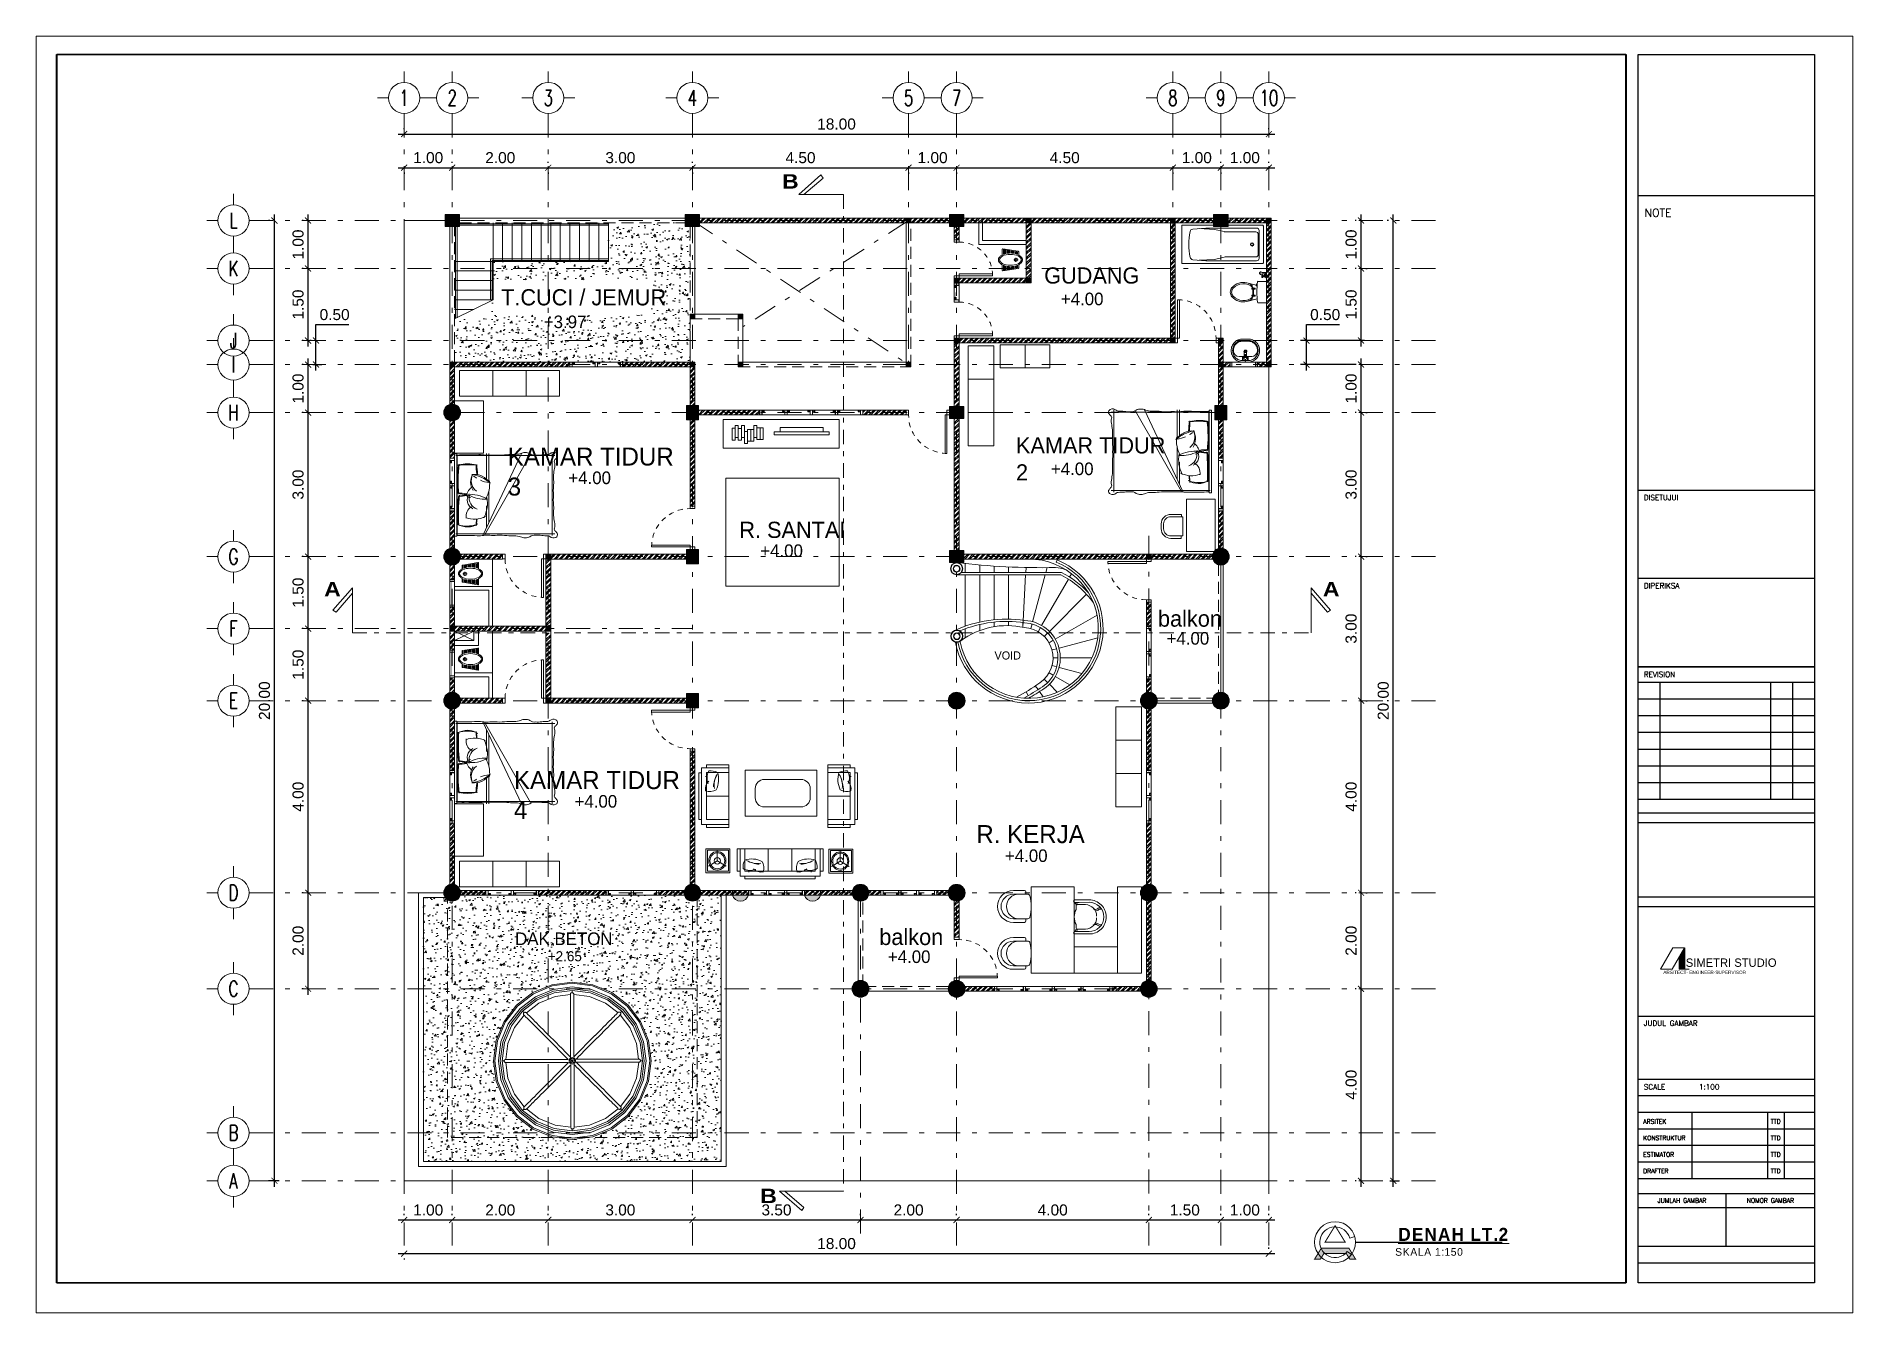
# Model space of a CAD drawing. Header units: millimetres. Extents: x -667 to -468, y -723 to -475.
# Drawn here: x -666.81 to -629, y -555.02 to -528.43 of the extents above; entities that cross this region are included whole.
import ezdxf
from ezdxf.enums import TextEntityAlignment as Align

# ---------------------------------------------------------------- set-up
doc = ezdxf.new("R2010")
doc.units = ezdxf.units.MM
for name, pattern in [('CENTER', [2, 1.25, -0.25, 0.25, -0.25]), ('DASHDOT', [1, 0.5, -0.25, 0, -0.25]), ('DASHED2', [0.375, 0.25, -0.125]), ('HIDDEN', [0.375, 0.25, -0.125])]:
    doc.linetypes.add(name, pattern=pattern)
doc.layers.get('0').update_dxf_attribs({"lineweight": 9})
doc.layers.get('Defpoints').update_dxf_attribs({"lineweight": 0})
for name, color, linetype, lineweight in [('BLOCK', 231, 'Continuous', 5), ('COLUMN', 11, 'Continuous', 9), ('dinding', 36, 'Continuous', 9), ('DOOR', 6, 'Continuous', 5), ('FIX', 12, 'Continuous', 9), ('Furniture', 172, 'Continuous', 0), ('GRID', 250, 'CENTER', 0), ('HIDDEN', 9, 'HIDDEN', 5), ('NOT-AS1', 2, 'Continuous', 5), ('NOT-AS2', 5, 'Continuous', 5), ('NOTASI', 250, 'Continuous', 5), ('pintu', 6, 'Continuous', 5), ('TEXT', 26, 'Continuous', 5), ('TEXT1', 5, 'Continuous', 5)]:
    doc.layers.add(name, color=color, linetype=linetype, lineweight=lineweight)
doc.layers.add('KOP', color=1, linetype='Continuous')
doc.styles.add('ROMANS', font='romans.shx')
doc.styles.add('ROMS', font='romans.shx', dxfattribs={"width": 0.9, "height": 16})
doc.styles.get("Standard").update_dxf_attribs({"font": 'arial.ttf'})
doc.styles.add('SUBTITLE-200', font='ROMAND.shx', dxfattribs={"width": 0.7, "height": 600})
doc.dimstyles.new('Copy of 1-100', dxfattribs={"dimtxt": 0.23, "dimasz": 0.125, "dimexe": 0.125, "dimexo": 0.1, "dimgap": 0.09, "dimtad": 1, "dimtoh": 1, "dimzin": 0, "dimdsep": 46, "dimtxsty": 'Standard', "dimblk": 'ARCHTICK', "dimcen": 0.09, "dimdle": 0.125, "dimclrt": 2, "dimadec": 0, "dimazin": 0, "dimtfac": 1, "dimtofl": 0, "dimtmove": 0, "dimatfit": 3, "dimldrblk": 'ARCHTICK', "dimfxl": 1, "dimtolj": 1, "dimtzin": 0, "dimarcsym": 0})

msp = doc.modelspace()

# ---------------------------------------------------------------- texts
at = {"color": 1, "ltscale": 0.6, "char_height": 0.3, "width": 0.88165}
for s, insert, attachment_point in [('{\\fArial Black|b0|i0|c0|p34;B}', (-651.283, -531.306), 1), ('{\\fArial Black|b0|i0|c0|p34;A}', (-660.468, -539.798), 3), ('{\\fArial Black|b0|i0|c0|p34;A}', (-640.024, -539.798), 1), ('{\\fArial Black|b0|i0|c0|p34;B}', (-651.736, -552.436), 1)]:
    msp.add_mtext(s, dxfattribs=dict(at, insert=insert, attachment_point=attachment_point))
at = {"attachment_point": 5}
for s, insert, char_height, width in [('{\\f@Dotum|b1|i0|c0|p34;\\T1.1;\\LDENAH LT.2}', (-637.301, -553.386), 0.27198, 3.63908), ('{\\fAvantGarde Md BT|b0|i0|c0|p34;\\T1.1;SKALA 1:150}', (-637.809, -553.752), 0.16093, 2.66492)]:
    msp.add_mtext(s, dxfattribs=dict(at, insert=insert, char_height=char_height, width=width))
at = {"layer": 'TEXT', "attachment_point": 1}
for s, insert, char_height, width in [('{\\fAvantGarde Bk BT|b0|i0|c0|p34;GUDANG}', (-645.825, -533.247), 0.3375, 3.16548), ('{\\fAvantGarde Bk BT|b0|i0|c0|p34;T.CUCI / JEMUR}', (-657.13, -533.701), 0.3375, 4.44959), ('{\\fAvantGarde Bk BT|b0|i0|c0|p34;KAMAR TIDUR 2}', (-646.412, -536.785), 0.3375, 3.16548), ('{\\fAvantGarde Bk BT|b0|i0|c0|p34;KAMAR TIDUR 3}', (-656.992, -536.999), 0.375, 3.5172), ('{\\fAvantGarde Bk BT|b0|i0|c0|p34;R. SANTAI}', (-652.171, -538.544), 0.3375, 3.16548), ('{\\fAvantGarde Bk BT|b0|i0|c0|p34;balkon}', (-643.456, -540.393), 0.3375, 3.16548), ('{\\fAvantGarde Bk BT|b0|i0|c0|p34;VOID}', (-646.86, -541.245), 0.16875, 1.58274), ('{\\fAvantGarde Bk BT|b0|i0|c0|p34;KAMAR TIDUR 4}', (-656.863, -543.737), 0.375, 3.5172), ('{\\fAvantGarde Bk BT|b0|i0|c0|p34;R. KERJA}', (-647.238, -544.863), 0.375, 2.14609), ('{\\fAvantGarde Bk BT|b0|i0|c0|p34;balkon}', (-649.257, -547.023), 0.3375, 3.16548)]:
    msp.add_mtext(s, dxfattribs=dict(at, insert=insert, char_height=char_height, width=width))
at = {"layer": 'TEXT', "lineweight": 9, "attachment_point": 5}
for s, insert, char_height in [('{\\fIrisUPC|b0|i0|c0|p34;+4.00}', (-645.035, -533.906), 0.26238), ('{\\fIrisUPC|b0|i0|c0|p34;+3.97}', (-655.798, -534.383), 0.26238), ('{\\fIrisUPC|b0|i0|c0|p34;+4.00}', (-655.287, -537.631), 0.26238), ('{\\fIrisUPC|b0|i0|c0|p34;+4.00}', (-645.242, -537.444), 0.26238), ('{\\fIrisUPC|b0|i0|c0|p34;+4.00}', (-651.292, -539.149), 0.26238), ('{\\fIrisUPC|b0|i0|c0|p34;+4.00}', (-642.834, -540.975), 0.26238), ('{\\fIrisUPC|b0|i0|c0|p34;+4.00}', (-655.158, -544.369), 0.26238), ('{\\fIrisUPC|b0|i0|c0|p34;+4.00}', (-646.199, -545.501), 0.26238), ('{\\fIrisUPC|b0|i0|c0|p34;DAK BETON}', (-655.825, -547.231), 0.26238), ('{\\fIrisUPC|b0|i0|c0|p34;+4.00}', (-648.636, -547.605), 0.26238), ('{\\fIrisUPC|b0|i0|c0|p34;+2.65}', (-655.804, -547.595), 0.2099)]:
    msp.add_mtext(s, dxfattribs=dict(at, insert=insert, char_height=char_height))

# ---------------------------------------------------------------- blocks, each defined once
blk = doc.blocks.new('EW2433')
at = {"layer": 'NOTASI', "ltscale": 0.6, "true_color": 0x7f0606}
blk.add_hatch(color=16, dxfattribs=at).paths.add_polyline_path([(501.093, -205.874), (501.035, -205.974), (501.035, -206.109), (501.093, -206.109)])
at = {"ltscale": 0.6}
for p, q in [((500.967, -205.874), (500.83, -206.109)), ((501.093, -205.874), (500.956, -206.109)), ((500.967, -205.874), (501.093, -205.874)), ((501.035, -205.974), (501.035, -206.109)), ((500.83, -206.109), (500.956, -206.109)), ((501.035, -206.109), (501.148, -206.109)), ((501.064, -206.109), (501.093, -206.109))]:
    blk.add_line(p, q, dxfattribs=at)
at = {"lineweight": 30, "ltscale": 0.6}
blk.add_line((501.093, -205.874), (501.093, -206.109), dxfattribs=at)
at = {"layer": 'Defpoints'}
for p, q in [((482.796, -195.749), (482.796, -209.927)), ((502.962, -195.749), (482.796, -195.749)), ((502.962, -209.927), (502.962, -195.749)), ((482.796, -209.927), (502.962, -209.927))]:
    blk.add_line(p, q, dxfattribs=at)
at = {"layer": 'KOP', "color": 11, "ltscale": 0.1}
for p, q in [((483.021, -209.596), (483.021, -195.95)), ((483.021, -195.95), (500.447, -195.95)), ((483.024, -195.952), (483.024, -209.593)), ((500.444, -195.952), (483.024, -195.952)), ((500.444, -209.593), (500.444, -195.952)), ((500.447, -195.95), (500.447, -209.596)), ((500.447, -209.596), (483.021, -209.596)), ((483.024, -209.593), (500.444, -209.593))]:
    blk.add_line(p, q, dxfattribs=at)
at = {"layer": 'KOP', "ltscale": 0.1}
blk.add_line((500.579, -195.95), (502.538, -195.95), dxfattribs=at)
at = {"layer": 'KOP', "linetype": 'Continuous'}
for p, q in [((500.579, -209.596), (500.579, -195.95)), ((500.579, -195.95), (502.538, -195.95)), ((502.538, -195.95), (502.538, -209.596)), ((500.579, -205.311), (500.579, -204.481)), ((500.579, -204.481), (502.538, -204.481)), ((502.538, -204.481), (502.538, -205.311)), ((502.538, -205.311), (500.579, -205.311)), ((500.579, -209.191), (500.579, -208.602)), ((500.579, -208.602), (502.538, -208.602)), ((502.538, -208.602), (502.538, -209.191)), ((502.538, -209.191), (500.579, -209.191)), ((500.579, -209.596), (500.579, -209.374)), ((500.579, -209.374), (502.538, -209.374)), ((502.538, -209.374), (502.538, -209.596)), ((502.538, -209.596), (500.579, -209.596)), ((502.538, -209.596), (500.579, -209.596))]:
    blk.add_line(p, q, dxfattribs=at)
at = {"layer": 'KOP', "color": 1, "ltscale": 0.1}
for p, q in [((502.538, -197.521), (500.579, -197.521)), ((502.538, -200.793), (500.579, -200.793)), ((502.538, -201.772), (500.579, -201.772)), ((502.538, -202.751), (500.579, -202.751)), ((502.538, -205.419), (500.579, -205.419)), ((502.538, -206.636), (500.579, -206.636)), ((502.538, -207.335), (500.579, -207.335))]:
    blk.add_line(p, q, dxfattribs=at)
at = {"layer": 'KOP', "color": 1, "linetype": 'Continuous', "ltscale": 0.01}
blk.add_line((500.579, -202.751), (502.538, -202.751), dxfattribs=at)
at = {"layer": 'KOP', "color": 4, "ltscale": 0.1}
for p, q in [((502.538, -202.925), (500.579, -202.925)), ((500.824, -204.228), (500.824, -202.925)), ((502.048, -202.925), (502.048, -204.228)), ((502.293, -202.925), (502.293, -204.228)), ((502.538, -203.111), (500.579, -203.111)), ((502.538, -203.297), (500.579, -203.297)), ((502.538, -203.483), (500.579, -203.483)), ((502.538, -203.67), (500.579, -203.67)), ((502.538, -203.856), (500.579, -203.856)), ((502.538, -204.042), (500.579, -204.042)), ((502.538, -204.228), (500.579, -204.228))]:
    blk.add_line(p, q, dxfattribs=at)
at = {"layer": 'KOP', "linetype": 'Continuous', "ltscale": 0.01}
blk.add_line((500.579, -204.373), (502.538, -204.373), dxfattribs=at)
at = {"layer": 'KOP', "color": 1, "linetype": 'Continuous'}
blk.add_line((502.538, -207.519), (500.579, -207.519), dxfattribs=at)
at = {"layer": 'KOP', "color": 3, "ltscale": 0.1}
for p, q in [((502.538, -207.703), (500.579, -207.703)), ((502.538, -207.887), (500.579, -207.887)), ((501.18, -208.438), (501.18, -207.703)), ((502.021, -208.438), (502.021, -207.703)), ((502.204, -208.438), (502.204, -207.703)), ((502.538, -208.07), (500.579, -208.07)), ((502.538, -208.254), (500.579, -208.254)), ((502.538, -208.438), (500.579, -208.438)), ((502.538, -208.438), (500.579, -208.438)), ((501.558, -209.191), (501.558, -208.602)), ((502.538, -208.761), (500.579, -208.761))]:
    blk.add_line(p, q, dxfattribs=at)
at = {"ltscale": 0.6, "attachment_point": 1}
for s, width, insert, char_height in [('{\\fDroid|b0|i0|c0|p34;SIMETRI STUDIO}', 1.64667, (501.109, -205.992), 0.09291), ('{\\fBankGothic Lt BT|b0|i0|c0|p34;ARSITECT- ENGINEER-SUPERVISOR}', 2.64756, (500.859, -206.128), 0.03767)]:
    blk.add_mtext_dynamic_manual_height_columns(s, width=width, gutter_width=1, heights=[0], dxfattribs=dict(at, insert=insert, char_height=char_height))
at = {"layer": 'KOP', "color": 1, "linetype": 'Continuous', "width": 1}
for s, height, style, p in [('NOTE', 0.0882, 'ROMANS', (500.652, -197.753)), ('DISETUJUI', 0.0588, 'ROMS', (500.643, -200.902)), ('DIPERIKSA', 0.0588, 'ROMS', (500.643, -201.881)), ('REVISION', 0.0588, 'ROMS', (500.643, -202.866)), ('JUDUL GAMBAR', 0.05879, 'ROMS', (500.643, -206.741)), ('SCALE', 0.0588, 'ROMS', (500.643, -207.448)), ('1:100', 0.0588, 'ROMS', (501.255, -207.447)), ('ARSITEK', 0.049, 'ROMS', (500.636, -207.827)), ('TTD', 0.049, 'ROMS', (502.05, -207.827)), ('KONSTRUKTUR', 0.04899, 'ROMS', (500.636, -208.01)), ('TTD', 0.049, 'ROMS', (502.05, -208.01)), ('ESTIMATOR', 0.049, 'ROMS', (500.636, -208.194)), ('TTD', 0.049, 'ROMS', (502.05, -208.194)), ('DRAFTER', 0.049, 'ROMS', (500.636, -208.378)), ('TTD', 0.049, 'ROMS', (502.05, -208.378))]:
    blk.add_text(s, height=height, dxfattribs=dict(at, style=style)).set_placement(p)
at = {"layer": 'KOP', "color": 1, "linetype": 'Continuous', "style": 'ROMANS', "width": 1}
for s, p in [('JUMLAH GAMBAR', (501.067, -208.68)), ('NOMOR GAMBAR', (502.049, -208.68))]:
    blk.add_text(s, height=0.04899, dxfattribs=at).set_placement(p, align=Align.MIDDLE)
blk = doc.blocks.new('FFFF')
at = {"layer": 'NOTASI', "ltscale": 0.01}
h = blk.add_hatch(color=256, dxfattribs=at)
h.paths.add_polyline_path([(-508.37, -250.991), (-508.495, -250.991), (-508.495, -251.141), (-508.37, -251.141)])
h.paths.add_polyline_path([(-508.37, -251.141), (-508.495, -251.141), (-508.495, -251.291), (-508.37, -251.291)])
h.paths.add_polyline_path([(-508.495, -251.141), (-508.62, -251.141), (-508.62, -251.291), (-508.495, -251.291)])
h.paths.add_polyline_path([(-508.495, -250.991), (-508.62, -250.991), (-508.62, -251.141), (-508.495, -251.141)])
at = {"ltscale": 0.01}
for p, q in [((-508.37, -250.991), (-508.62, -250.991)), ((-508.495, -250.991), (-508.495, -251.291)), ((-508.62, -251.141), (-508.37, -251.141))]:
    blk.add_line(p, q, dxfattribs=at)
blk.add_lwpolyline([(-508.62, -250.991), (-508.37, -250.991), (-508.37, -251.291), (-508.62, -251.291)], close=True, dxfattribs=at)
blk = doc.blocks.new('kolommm bulat')
at = {"layer": 'NOTASI'}
h = blk.add_hatch(color=256, dxfattribs=at)
h.paths.add_polyline_path([(-808.914, -494.931), (-808.914, -495.106), (-808.739, -495.106, 0.414214)])
h.paths.add_polyline_path([(-808.914, -494.931, 0.414214), (-809.089, -495.106), (-808.914, -495.106)])
h.paths.add_polyline_path([(-808.914, -495.106), (-809.089, -495.106, 0.414214), (-808.914, -495.281)])
h.paths.add_polyline_path([(-808.739, -495.106), (-808.914, -495.106), (-808.914, -495.281, 0.414214)])
for p, q in [((-809.089, -495.106), (-808.739, -495.106)), ((-808.914, -494.931), (-808.914, -495.281))]:
    blk.add_line(p, q)
blk.add_circle((-808.914, -495.106), 0.175)
blk = doc.blocks.new('*U614')
for points in [[(81823, 24533), (81823, 25333), (81783, 25333), (81783, 24533)], [(80973, 24433), (81023, 24433), (81023, 24533), (80973, 24533)], [(81823, 24533), (81873, 24533), (81873, 24433), (81823, 24433)]]:
    blk.add_lwpolyline(points, close=True)
at = {"layer": 'HIDDEN'}
blk.add_arc((81823, 24533), 800, 90, 180, dxfattribs=at)
blk = doc.blocks.new('32')
at = {"layer": 'NOTASI'}
h = blk.add_hatch(color=256, dxfattribs=at)
h.paths.add_polyline_path([(2106.822, 191.47), (2106.772, 191.47), (2106.772, 191.42), (2106.822, 191.42)])
h.paths.add_polyline_path([(2106.872, 191.47), (2106.822, 191.47), (2106.822, 191.42), (2106.872, 191.42)])
h.paths.add_polyline_path([(2106.872, 191.42), (2106.822, 191.42), (2106.822, 191.37), (2106.872, 191.37)])
h.paths.add_polyline_path([(2106.822, 191.42), (2106.772, 191.42), (2106.772, 191.37), (2106.822, 191.37)])
at = {"layer": 'BLOCK'}
for p, q in [((2106.772, 191.42), (2106.872, 191.42)), ((2106.822, 191.47), (2106.822, 191.37))]:
    blk.add_line(p, q, dxfattribs=at)
blk.add_lwpolyline([(2106.872, 191.47), (2106.772, 191.47), (2106.772, 191.37), (2106.872, 191.37)], close=True, dxfattribs=at)
blk = doc.blocks.new('*U582')
for points in [[(81023, 24533), (81023, 25333), (81063, 25333), (81063, 24533)], [(81023, 24533), (80973, 24533), (80973, 24433), (81023, 24433)], [(81873, 24433), (81823, 24433), (81823, 24533), (81873, 24533)]]:
    blk.add_lwpolyline(points, close=True)
at = {"layer": 'HIDDEN'}
blk.add_arc((81023, 24533), 800, 0, 90, dxfattribs=at)
blk = doc.blocks.new('L851')
at = {"layer": 'FIX'}
for p, q in [((0.075, 0.045), (0.15, 0.045)), ((0.077, 0.005), (0.093, 0.005)), ((0.075, -0.045), (0.15, -0.045))]:
    blk.add_line(p, q, dxfattribs=at)
for points in [[(0.52, 0), (0.52, 0.057, 0.098726), (0.502, 0.149, 0.098588), (0.45, 0.226, 0.098394), (0.372, 0.278, 0.098257), (0.28, 0.296, 0.098257), (0.188, 0.278, 0.098394), (0.11, 0.226, 0.098588), (0.058, 0.149, 0.098726), (0.04, 0.057), (0.04, 0), (0.04, -0.057, 0.098726), (0.058, -0.149, 0.098588), (0.11, -0.226, 0.098394), (0.188, -0.278, 0.098257), (0.28, -0.296, 0.098257), (0.372, -0.278, 0.098394), (0.45, -0.226, 0.098588), (0.502, -0.149, 0.098726), (0.52, -0.057)], [(0.062, 0.004, -0.414214), (0.066, 0.007), (0.075, 0.007, -0.414214), (0.077, 0.004), (0.077, 0), (0.077, -0.005, -0.414214), (0.075, -0.008), (0.066, -0.008, -0.414214), (0.062, -0.005), (0.062, 0)], [(0.138, 0, 1), (0.093, 0, 1)], [(0.155, 0), (0.155, -0.131, 0.394963), (0.267, -0.251, 0.016544), (0.28, -0.251, 0.098257), (0.355, -0.237, 0.098394), (0.418, -0.194, 0.098588), (0.46, -0.131, 0.098726), (0.475, -0.057), (0.475, 0), (0.475, 0.057, 0.098726), (0.46, 0.131, 0.098588), (0.418, 0.194, 0.098394), (0.355, 0.237, 0.098257), (0.28, 0.251, 0.016544), (0.267, 0.251, 0.394963), (0.155, 0.131)], [(0.245, 0, 1), (0.275, 0, 1)]]:
    blk.add_lwpolyline(points, format="xyb", close=True, dxfattribs=at)
for points in [[(0.07, -0.008), (0.07, -0.057, 0.098726), (0.086, -0.137, 0.098588), (0.131, -0.205, 0.098394), (0.2, -0.25, 0.098257), (0.28, -0.266, 0.098257), (0.36, -0.25, 0.098394), (0.429, -0.205, 0.098588), (0.474, -0.137, 0.098726), (0.49, -0.057), (0.49, 0), (0.49, 0.057, 0.098726), (0.474, 0.137, 0.098588), (0.429, 0.205, 0.098394), (0.36, 0.25, 0.098257), (0.28, 0.266, 0.098257), (0.2, 0.25, 0.098394), (0.131, 0.205, 0.098588), (0.086, 0.137, 0.098726), (0.07, 0.057), (0.07, 0.007)], [(0.075, 0.007), (0.075, 0.05, -0.414214), (0.085, 0.06), (0.14, 0.06, -0.414214), (0.15, 0.05), (0.15, 0), (0.15, -0.05, -0.414214), (0.14, -0.06), (0.085, -0.06, -0.414214), (0.075, -0.05), (0.075, -0.008)], [(0.136, 0.007), (0.175, 0.007, 0.414214), (0.177, 0.009), (0.177, 0.01), (0.198, 0.01)], [(0.175, -0.008), (0.175, -0.012, 0.414214), (0.178, -0.015), (0.195, -0.015, 0.414214), (0.198, -0.012), (0.198, 0), (0.198, 0.012, 0.414214), (0.195, 0.015), (0.178, 0.015, 0.414214), (0.175, 0.012), (0.175, 0.007)], [(0.24, -0.023, 0.645751), (0.29, 0, 0.645751), (0.24, 0.022, 0.645751)], [(0.242, -0.018, 0.664568), (0.285, 0, 0.664568), (0.242, 0.018, 0.664568)], [(0.136, -0.008), (0.175, -0.008, -0.414214), (0.177, -0.009), (0.177, -0.01), (0.198, -0.01)]]:
    blk.add_lwpolyline(points, format="xyb", dxfattribs=at)
for points in [[(0.115, 0.022), (0.242, 0.022), (0.242, 0), (0.242, -0.023), (0.115, -0.023)], [(0.237, 0.022), (0.237, 0), (0.237, -0.023)], [(0.077, -0.005), (0.093, -0.005)]]:
    blk.add_lwpolyline(points, dxfattribs=at)
blk = doc.blocks.new('CLOSET')
at = {"linetype": 'Continuous'}
for p, q in [((0, 209), (0, 0)), ((0, -209), (0, 0)), ((15, 224), (172, 224)), ((193, 156), (209, 156)), ((195, 170), (195, 156)), ((195, 131), (209, 131)), ((198, 174), (205, 174)), ((208, 156), (208, 170)), ((212, 147), (406, 193)), ((212, 134), (212, 153)), ((238, 82), (238, 66)), ((241, 85), (288, 85)), ((241, 63), (270, 63)), ((270, 63), (273, 71)), ((270, 63), (270, 0)), ((270, -63), (270, 0)), ((273, 71), (288, 71)), ((281, 85), (281, 96)), ((281, 71), (281, 0)), ((281, -71), (281, 0)), ((288, 85), (288, 71)), ((299, 139), (299, 113)), ((15, -224), (172, -224)), ((194, -142), (406, -193)), ((238, -82), (238, -66)), ((241, -63), (270, -63)), ((241, -85), (288, -85)), ((270, -63), (273, -71)), ((273, -71), (288, -71)), ((281, -85), (281, -96)), ((288, -85), (288, -71)), ((299, -139), (299, -113))]:
    blk.add_line(p, q, dxfattribs=at)
for p, q in [((289, 65), (289, 85)), ((299, 88), (292, 88)), ((299, 62), (292, 62)), ((302, 65), (302, 85)), ((289, -85), (289, -65)), ((299, -62), (292, -62)), ((299, -88), (292, -88)), ((302, -85), (302, -65))]:
    blk.add_line(p, q)
for centre, radius, start, end in [((15, 209), 15.3, 90, 180), ((172, 209), 15.3, 7.2786, 90), ((-1435, 4), 1635, 359.8599, 7.2786), ((-1435, -4), 1635, 352.7214, 0.1401), ((198, 170), 3.06, 90, 180), ((205, 170), 3.06, 0, 90), ((209, 153), 3.06, 0, 90), ((209, 134), 3.06, 270, 0), ((241, 82), 3.06, 90, 180), ((241, 66), 3.06, 180, 270), ((284, 96), 3.06, 133.0826, 180), ((479, -112), 288, 40.9851, 133.0826), ((302, 139), 3.06, 127.3051, 180), ((484, -100), 303, 104.9786, 127.3051), ((484, -100), 303, 40.0255, 104.9786), ((612, 2), 113, 359.1348, 41.6441), ((612, 2), 141, 359.3043, 41.5775), ((15, -209), 15.3, 180, 270), ((172, -209), 15.3, 270, 352.7214), ((241, -66), 3.06, 90, 180), ((241, -82), 3.06, 180, 270), ((284, -96), 3.06, 180, 226.9174), ((479, 112), 288, 226.9174, 319.0149), ((302, -139), 3.06, 180, 232.6949), ((484, 100), 303, 232.6949, 255.0214), ((484, 100), 303, 255.0214, 319.9745), ((612, -2), 113, 318.3559, 0.8652), ((612, -2), 141, 318.4225, 0.6957)]:
    blk.add_arc(centre, radius, start, end, dxfattribs=at)
for centre, start, end in [((292, 85), 90, 180), ((292, 65), 180, 270), ((299, 85), 0, 90), ((299, 65), 270, 0), ((292, -65), 90, 180), ((292, -85), 180, 270), ((299, -65), 360, 90), ((299, -85), 270, 0)]:
    blk.add_arc(centre, 3, start, end)
blk = doc.blocks.new('JETSPRAY')
for p, q in [((-120, 92), (-123, 92)), ((-120, 38), (-123, 38)), ((-120, 90), (-116, 90)), ((-120, 40), (-116, 40)), ((-94, -24), (-94, 22)), ((-94, 1), (-80, 1)), ((-93, 25), (-81, 25)), ((-85, 27), (-89, 27)), ((-80, -24), (-80, 22)), ((-80, 15), (-69, 15)), ((-65, 13), (-69, 15)), ((-69, -15), (-69, 15)), ((-64, 13), (-65, 13)), ((-65, -13), (-65, 13)), ((-38, 12), (-64, 12)), ((-64, 12), (-64, -12)), ((-38, -12), (-38, 12)), ((-35, 15), (-37, 12)), ((-37, -12), (-37, 12)), ((-35, 15), (-26, 15)), ((-35, 7), (-26, 7)), ((-29, 70), (-34, 72)), ((-29, 58), (-34, 57)), ((-21, 70), (-29, 70)), ((-21, 58), (-29, 58)), ((-26, 15), (-23, 12)), ((-6, 31), (-23, 14)), ((-23, -14), (-23, 14)), ((-23, -12), (-23, 12)), ((0, 79), (-22, 79)), ((0, 51), (-22, 50)), ((-6, -31), (-6, 31)), ((-6, 31), (0, 31)), ((0, 51), (0, 79)), ((0, -31), (0, 31)), ((-94, -3), (-80, -3)), ((-93, -27), (-81, -27)), ((-85, -29), (-89, -29)), ((-80, -15), (-69, -15)), ((-65, -13), (-69, -15)), ((-64, -13), (-65, -13)), ((-38, -12), (-64, -12)), ((-39, -2), (-42, -8)), ((-42, -10), (-42, -12)), ((-37, -11), (-38, -11)), ((-38, -12), (-38, -12)), ((-35, -15), (-37, -12)), ((-35, -7), (-26, -7)), ((-35, -15), (-26, -15)), ((-26, -15), (-23, -12)), ((-6, -31), (-23, -14)), ((-6, -31), (0, -31))]:
    blk.add_line(p, q)
for points in [[(-143, 65, -0.064412), (-142, 74, -0.077312), (-139, 82, -0.107169), (-133, 87, -0.038324), (-132, 88, -0.145469)], [(-132, 42, -0.038324), (-133, 43, -0.107169), (-139, 48, -0.077312), (-142, 56, -0.064412), (-143, 65, -0.064412)], [(-123, 38, -0.145886), (-129, 40, -0.107164), (-135, 46, -0.077127), (-139, 54, -0.064192), (-140, 65, -0.064192), (-139, 76, -0.077127), (-135, 84, -0.107164), (-129, 90, -0.145886), (-123, 92, -0.145886)], [(-114, 40, -0.002693), (-114, 40, -0.145886), (-120, 38, -0.145886), (-126, 40, -0.107164), (-132, 46, -0.077127), (-136, 54, -0.064192), (-137, 65, -0.064192), (-136, 76, -0.077127), (-132, 84, -0.107164), (-126, 90, -0.145886), (-120, 92, -0.145886)], [(-136, 65, -0.064192), (-135, 75, -0.077127), (-132, 83, -0.107164), (-126, 88, -0.145886), (-120, 90, -0.145886)], [(-120, 40, -0.145886), (-126, 42, -0.107164), (-132, 47, -0.077127), (-135, 55, -0.064192), (-136, 65, -0.064192)], [(-120, 92, -0.145886), (-114, 90, -0.002693), (-114, 90, -0.077127)], [(-27, 76, -0.102505), (-22, 75, -0.100064), (-19, 72, -0.096795), (-17, 69, -0.094604), (-16, 64, -0.094604), (-17, 60, -0.096795), (-19, 56, -0.100064), (-22, 54, -0.102505), (-27, 53, -0.102505)], [(-11, 76, -0.925586), (-13, 54, -0.925586)]]:
    blk.add_lwpolyline(points, format="xyb")
for points in [[(-87, 25, -0.202924), (-85, 24, -0.097322), (-83, 22, -0.054318), (-82, 18, -0.041236), (-82, 13, -0.041236), (-82, 8, -0.054318), (-83, 4, -0.097322), (-85, 1, -0.202924), (-87, 1, -0.202924), (-89, 1, -0.097322), (-90, 4, -0.054318), (-91, 8, -0.041236), (-92, 13, -0.041236), (-91, 18, -0.054318), (-90, 22, -0.097322), (-89, 24, -0.202924)], [(-87, -3, -0.202924), (-85, -3, -0.097322), (-83, -6, -0.054318), (-82, -10, -0.041236), (-82, -15, -0.041236), (-82, -20, -0.054318), (-83, -24, -0.097322), (-85, -27, -0.202924), (-87, -27, -0.202924), (-89, -27, -0.097322), (-90, -24, -0.054318), (-91, -20, -0.041236), (-92, -15, -0.041236), (-91, -10, -0.054318), (-90, -6, -0.097322), (-89, -3, -0.202924)]]:
    blk.add_lwpolyline(points, format="xyb", close=True)
for points in [[(-11, 76), (-73, 76)], [(-12, 54), (-73, 54)], [(-38, 12), (-38, 13), (-38, 15), (-39, 18), (-39, 20), (-39, 23), (-39, 25), (-39, 28), (-39, 30), (-39, 33), (-38, 36), (-38, 39), (-38, 41), (-37, 44), (-37, 47), (-37, 49), (-36, 52), (-36, 54)], [(-26, 15), (-26, 17), (-26, 19), (-26, 21), (-26, 23), (-26, 25), (-26, 28), (-26, 30), (-26, 32), (-26, 35), (-26, 37), (-25, 40), (-25, 42), (-25, 45), (-24, 47), (-24, 49), (-24, 51), (-23, 53), (-23, 54)]]:
    blk.add_lwpolyline(points)
for centre, radius, start, end in [((-117, 70), 19.7, 55.6115, 87.7772), ((-117, 60), 19.7, 272.2228, 304.3885), ((-73, 134), 57.8, 235.6115, 269.5228), ((-73, -4), 57.8, 90.4772, 124.3885), ((-89, 22), 5.34, 90, 180), ((-85, 22), 5.34, 0, 90), ((-47, 2), 8.9, 332.9015, 0), ((-32, 11), 4.91, 129.5978, 230.4022), ((-21, 0), 15.1, 151.9275, 208.0725), ((-22, 64), 14.2, 126.8699, 147.4864), ((-22, 64), 14.2, 212.5136, 233.1301), ((-24, 64), 9.34, 224.9991, 135.0009), ((-22, 64), 14.2, 90.7927, 126.8699), ((-22, 64), 14.2, 233.1301, 269.2073), ((-24, 64), 7.92, 229.8221, 130.1779), ((-29, 11), 4.91, 309.5978, 50.4022), ((-39, 0), 15.1, 331.9275, 28.0725), ((-18, 64), 6.76, 105.5331, 116.5254), ((-18, 64), 6.76, 243.4746, 254.4669), ((-89, -24), 5.34, 180, 270), ((-85, -24), 5.34, 270, 0), ((-38, -10), 4.45, 152.9015, 180), ((-32, -11), 4.91, 129.5978, 230.4022), ((-4, -17), 31.9, 173.3553, 181.95), ((-30, -14), 7.22, 216.1346, 336.1234), ((-29, -11), 4.91, 309.5978, 50.4022), ((-45, -17), 21.5, 359.4834, 10.2501)]:
    blk.add_arc(centre, radius, start, end)
blk = doc.blocks.new('rtg')
for p, q in [((538.701, 41.037), (538.701, 41.651)), ((539.171, 41.701), (538.751, 41.701)), ((539.221, 41.037), (539.221, 41.651)), ((538.695, 40.99), (538.647, 40.793)), ((539.227, 40.99), (539.274, 40.793)), ((538.647, 40.793), (538.632, 40.474)), ((539.274, 40.793), (539.29, 40.474))]:
    blk.add_line(p, q)
for points in [[(539.361, 41.788, 0.414214), (539.341, 41.808), (538.581, 41.808, 0.414214), (538.561, 41.788), (538.561, 40.128, 0.414214), (538.581, 40.108), (539.341, 40.108, 0.414214), (539.361, 40.128)], [(539.301, 40.625), (539.301, 41.668, 0.414214), (539.251, 41.718), (538.671, 41.718, 0.414214), (538.621, 41.668), (538.621, 40.625, 0.018977), (538.621, 40.61), (538.642, 40.337, 0.340389), (538.691, 40.283, 0.091529), (539.231, 40.283, 0.340389), (539.279, 40.337), (539.3, 40.61, 0.018977)], [(538.926, 41.573, -1), (538.996, 41.573, -1)], [(538.986, 41.573, 1), (538.936, 41.573, 1)], [(538.936, 41.573, -1), (538.986, 41.573, -1)]]:
    blk.add_lwpolyline(points, format="xyb", close=True)
for radius in [0.035, 0.025]:
    blk.add_circle((538.961, 41.573), radius)
for centre, radius, start, end in [((538.751, 41.651), 0.05, 90, 180), ((539.171, 41.651), 0.05, 0, 90), ((538.501, 41.037), 0.2, 346.3541, 0), ((538.501, 41.037), 0.2, 346.3541, 0), ((539.421, 41.037), 0.2, 180, 193.6459)]:
    blk.add_arc(centre, radius, start, end)
blk = doc.blocks.new('*U564')
for points in [[(81023, 24533), (80973, 24533), (80973, 24433), (81023, 24433)], [(81023, 24433), (81023, 23633), (81063, 23633), (81063, 24433)], [(81873, 24533), (81823, 24533), (81823, 24433), (81873, 24433)]]:
    blk.add_lwpolyline(points, close=True)
at = {"layer": 'HIDDEN'}
blk.add_arc((81023, 24433), 800, 270, 0, dxfattribs=at)
blk = doc.blocks.new('*U566')
for points in [[(81073, 24533), (81123, 24533), (81123, 24433), (81073, 24433)], [(81823, 24433), (81823, 23733), (81783, 23733), (81783, 24433)], [(81823, 24433), (81873, 24433), (81873, 24533), (81823, 24533)]]:
    blk.add_lwpolyline(points, close=True)
at = {"layer": 'HIDDEN'}
blk.add_arc((81823, 24433), 700, 180, 270, dxfattribs=at)
blk = doc.blocks.new('e')
for p, q in [((208.478, -87.001), (208.478, -86.933)), ((208.488, -86.922), (208.806, -86.869)), ((208.501, -86.99), (208.501, -86.932)), ((208.524, -86.982), (208.524, -86.928)), ((208.546, -86.976), (208.546, -86.924)), ((208.569, -86.971), (208.569, -86.92)), ((208.592, -86.967), (208.592, -86.916)), ((208.614, -86.965), (208.614, -86.913)), ((208.637, -86.964), (208.637, -86.909)), ((208.66, -86.964), (208.66, -86.905)), ((208.683, -86.965), (208.683, -86.901)), ((208.705, -86.967), (208.705, -86.897)), ((208.728, -86.97), (208.728, -86.894)), ((208.751, -86.974), (208.751, -86.89)), ((208.774, -86.981), (208.774, -86.886)), ((208.796, -86.988), (208.796, -86.882)), ((208.819, -86.88), (208.819, -86.998)), ((208.478, -87.199), (208.478, -87.267)), ((208.488, -87.278), (208.806, -87.331)), ((208.501, -87.21), (208.501, -87.268)), ((208.524, -87.218), (208.524, -87.272)), ((208.546, -87.224), (208.546, -87.276)), ((208.569, -87.229), (208.569, -87.28)), ((208.592, -87.233), (208.592, -87.284)), ((208.614, -87.235), (208.614, -87.287)), ((208.637, -87.236), (208.637, -87.291)), ((208.66, -87.236), (208.66, -87.295)), ((208.683, -87.235), (208.683, -87.299)), ((208.705, -87.233), (208.705, -87.303)), ((208.728, -87.23), (208.728, -87.306)), ((208.751, -87.226), (208.751, -87.31)), ((208.774, -87.219), (208.774, -87.314)), ((208.796, -87.212), (208.796, -87.318)), ((208.819, -87.32), (208.819, -87.202))]:
    blk.add_line(p, q)
for centre, start, end in [((208.489, -86.933), 99.4623, 180), ((208.808, -86.88), 0, 99.4623), ((208.489, -87.267), 180, 260.5377), ((208.808, -87.32), 260.5377, 0)]:
    blk.add_arc(centre, 0.0114, start, end)
at = {"extrusion": (0, 0, -1)}
blk.add_ellipse((208.651, -87.1), major_axis=(-0.227, 0), ratio=0.5, start_param=3.141593, end_param=9.424778, dxfattribs=at)
for points, knots in [([(208.478, -87.199), (208.47, -87.195), (208.463, -87.191), (208.447, -87.18), (208.439, -87.174), (208.427, -87.162), (208.422, -87.156), (208.415, -87.145), (208.411, -87.14), (208.406, -87.129), (208.405, -87.124), (208.402, -87.114), (208.402, -87.108), (208.401, -87.098), (208.402, -87.093), (208.403, -87.083), (208.404, -87.078), (208.408, -87.068), (208.41, -87.063), (208.415, -87.054), (208.418, -87.049), (208.425, -87.041), (208.429, -87.036), (208.44, -87.025), (208.449, -87.018), (208.465, -87.008), (208.471, -87.004), (208.478, -87.001)], [8.653065, 8.653065, 8.653065, 8.653065, 8.790224, 8.790224, 8.964083, 8.964083, 9.08625, 9.08625, 9.208417, 9.208417, 9.306285, 9.306285, 9.404152, 9.404152, 9.50202, 9.50202, 9.599888, 9.599888, 9.697756, 9.697756, 9.795624, 9.795624, 9.893492, 9.893492, 10.078458, 10.078458, 10.19649, 10.19649, 10.19649, 10.19649]), ([(208.819, -86.998), (208.829, -87.003), (208.838, -87.008), (208.856, -87.02), (208.865, -87.027), (208.877, -87.039), (208.881, -87.044), (208.889, -87.055), (208.892, -87.061), (208.896, -87.072), (208.898, -87.077), (208.9, -87.087), (208.901, -87.092), (208.901, -87.098), (208.901, -87.099), (208.901, -87.1), (208.901, -87.104), (208.901, -87.109), (208.899, -87.118), (208.898, -87.122), (208.895, -87.131), (208.894, -87.135), (208.89, -87.143), (208.887, -87.147), (208.882, -87.154), (208.879, -87.158), (208.869, -87.169), (208.862, -87.176), (208.845, -87.188), (208.835, -87.194), (208.823, -87.2), (208.821, -87.201), (208.819, -87.202)], [5.479622, 5.479622, 5.479622, 5.479622, 5.644933, 5.644933, 5.829898, 5.829898, 5.949882, 5.949882, 6.069866, 6.069866, 6.167624, 6.167624, 6.265382, 6.265382, 6.283185, 6.283185, 6.283185, 6.367331, 6.367331, 6.451477, 6.451477, 6.535622, 6.535622, 6.619768, 6.619768, 6.703914, 6.703914, 6.877773, 6.877773, 7.051632, 7.051632, 7.086748, 7.086748, 7.086748, 7.086748])]:
    blk.add_open_spline(points, degree=3, knots=knots)
at = {"layer": 'Furniture'}
for points in [[(208.488, -87.103), (208.581, -87.103)], [(208.535, -87.144), (208.535, -87.063)]]:
    blk.add_lwpolyline(points, dxfattribs=at)
blk.add_circle((208.535, -87.103), 0.0352, dxfattribs=at)
blk = doc.blocks.new('SOFA-1')
at = {"layer": 'Furniture'}
for p, q in [((-331, 369), (-331, 136)), ((-303, 108), (-257, 108)), ((-257, 369), (-257, 108)), ((-257, 108), (-257, 69)), ((256, 369), (256, 108)), ((256, 108), (256, 71)), ((256, 108), (303, 108)), ((331, 369), (331, 136))]:
    blk.add_line(p, q, dxfattribs=at)
for centre, radius, start, end in [((0, 369), 331, 0, 180), ((0, 369), 256, 0, 180), ((0, 257), 256, 0, 180), ((-303, 136), 28, 180, 270), ((-210, 69), 46.6, 180, 257.5088), ((-4, 998), 998, 257.5088, 282.9658), ((209, 71), 46.6, 282.9658, 0), ((303, 136), 28, 270, 0)]:
    blk.add_arc(centre, radius, start, end, dxfattribs=at)
blk = doc.blocks.new('CH-4')
at = {"layer": 'Furniture'}
for p, q in [((-0.355, 0.308), (-0.353, 0.014)), ((-0.305, 0.309), (-0.303, 0.014)), ((-0.303, 0.103), (-0.303, 0.005)), ((-0.303, 0.047), (-0.257, 0.069)), ((-0.303, 0.014), (-0.257, 0.036)), ((0.303, 0.047), (0.257, 0.069)), ((0.303, 0.014), (0.257, 0.036)), ((0.305, 0.309), (0.303, 0.014)), ((0.303, 0.103), (0.303, 0.005)), ((0.355, 0.308), (0.353, 0.014))]:
    blk.add_line(p, q, dxfattribs=at)
for points in [[(-0.016, 0.465, 0.381533), (-0.257, 0.237, 0.381533)], [(-0.17, 0.395, 0.291634), (-0.171, 0.485, -0.19512), (-0.191, 0.548, -0.335381)], [(-0.128, 0.435, 0.182584), (-0.153, 0.511, -0.294543), (-0.152, 0.574)], [(0.016, 0.465, -0.381533), (0.257, 0.237, -0.381533)], [(0.128, 0.435, -0.182584), (0.153, 0.511, 0.294543), (0.152, 0.574)], [(0.17, 0.395, -0.291634), (0.171, 0.485, 0.19512), (0.191, 0.548, 0.335381)], [(0.237, 0.038), (0.189, 0.038, 0.028753), (0.158, 0.036, -0.099667), (0, 0, -0.099667), (-0.158, 0.036, 0.028753), (-0.189, 0.038), (-0.237, 0.038)]]:
    blk.add_lwpolyline(points, format="xyb", dxfattribs=at)
for points in [[(-0.257, 0.237), (-0.257, 0.036)], [(0.257, 0.237), (0.257, 0.036)]]:
    blk.add_lwpolyline(points, dxfattribs=at)
for centre, radius, start, end in [((0, 0.31), 0.355, 90, 180.294), ((0, 0.31), 0.305, 90, 180.294), ((0, 0.31), 0.355, 359.706, 90), ((0, 0.31), 0.305, 359.706, 90), ((-0.328, 0.012), 0.0251, 175.8029, 4.9093), ((-0.237, 0.058), 0.02, 180, 270), ((0.237, 0.058), 0.02, 270, 0), ((0.328, 0.012), 0.0251, 175.0907, 4.1971)]:
    blk.add_arc(centre, radius, start, end, dxfattribs=at)
blk = doc.blocks.new('M-KOMIS')
at = {"layer": 'Furniture'}
for points in [[(-900, -200), (-900, 700), (900, 700), (900, -200)], [(-900, -200), (-900, -1100), (-350, -1100), (-350, -200)], [(-900, -1100), (-900, -1600), (900, -1600), (900, -1100)]]:
    blk.add_lwpolyline(points, close=True, dxfattribs=at)
at = {"layer": 'Furniture', "xscale": -1}
blk.add_blockref('SOFA-1', (-489, 700), dxfattribs=at)
at = {"layer": 'Furniture'}
blk.add_blockref('SOFA-1', (489, 700), dxfattribs=at)
at = {"layer": 'Furniture', "xscale": 1000, "yscale": 1000, "zscale": 1000, "rotation": 180}
blk.add_blockref('CH-4', (271, -199), dxfattribs=at)
blk = doc.blocks.new('FFFEWWW')
at = {"layer": 'Furniture'}
for points in [[(463.482, -123.142), (463.419, -123.142), (463.419, -123.608), (463.482, -123.608)], [(465.147, -123.042), (463.482, -123.042), (463.482, -123.608), (465.147, -123.608), (465.147, -123.042)], [(463.582, -123.142), (465.047, -123.142), (465.047, -123.608), (463.582, -123.608)], [(463.583, -123.042), (465.045, -123.042), (465.045, -122.987), (463.583, -122.987)], [(465.21, -123.142), (465.147, -123.142), (465.147, -123.608), (465.21, -123.608)]]:
    blk.add_lwpolyline(points, close=True, dxfattribs=at)
at = {"layer": 'Furniture', "ltscale": 5000}
for points in [[(464.07, -123.142), (464.07, -123.608)], [(464.559, -123.142), (464.559, -123.608)]]:
    blk.add_lwpolyline(points, dxfattribs=at)
at = {"layer": 'Furniture'}
for centre, major_axis, start_param, end_param in [((463.888, -123.225), (-0.344, 0.005), -0.071752, 0.465012), ((463.692, -123.453), (-0.296, 0.004), 4.3283, 5.243524), ((463.692, -123.453), (-0.296, 0.004), 4.329343, 5.244567), ((460.127, -122.643), (-2.524, 2.524), 3.781983, 3.79269), ((463.924, -123.353), (-0.23, 0.003), 4.562174, 5.517908), ((463.924, -123.353), (-0.23, 0.003), 4.562506, 5.51824), ((463.705, -123.21), (-0.27, 0.003), 2.621113, 3.471576), ((463.723, -122.908), (-0.489, 0.007), 1.286125, 2.040349), ((463.92, -123.909), (-0.621, 0.009), -1.489892, -1.04612), ((463.842, -123.719), (-0.416, 0.006), 4.559337, 5.297147)]:
    blk.add_ellipse(centre, major_axis=major_axis, ratio=1, start_param=start_param, end_param=end_param, dxfattribs=at)
at = {"layer": 'Furniture', "extrusion": (0, 0, -1)}
for centre, major_axis, start_param, end_param in [((464.923, -123.21), (0.27, 0.003), 2.621113, 3.471576), ((464.705, -123.353), (0.23, 0.003), 4.562174, 5.517908), ((464.705, -123.353), (0.23, 0.003), 4.562506, 5.51824), ((464.937, -123.453), (0.296, 0.004), 4.3283, 5.243524), ((464.937, -123.453), (0.296, 0.004), 4.329343, 5.244567), ((468.501, -122.643), (2.524, 2.524), 3.781983, 3.79269), ((464.741, -123.225), (0.344, 0.005), -0.071752, 0.465012), ((464.906, -122.908), (0.489, 0.007), 1.286125, 2.040349), ((464.787, -123.719), (0.416, 0.006), 4.559337, 5.297147), ((464.708, -123.909), (0.621, 0.009), -1.489892, -1.04612)]:
    blk.add_ellipse(centre, major_axis=major_axis, ratio=1, start_param=start_param, end_param=end_param, dxfattribs=at)
blk = doc.blocks.new('VRRW')
at = {"layer": 'Furniture'}
for p, q in [((460.924, -123.537), (460.924, -123.037)), ((460.924, -123.037), (461.424, -123.037)), ((460.954, -123.507), (460.954, -123.067)), ((460.954, -123.067), (461.394, -123.067)), ((461.198, -123.292), (461.005, -123.172)), ((461.198, -123.292), (461.005, -123.172)), ((461.039, -123.193), (461.007, -123.174)), ((461.039, -123.193), (461.007, -123.174)), ((461.177, -123.292), (461.37, -123.172)), ((461.177, -123.292), (461.37, -123.172)), ((461.337, -123.193), (461.368, -123.174)), ((461.337, -123.193), (461.368, -123.174)), ((461.394, -123.067), (461.394, -123.507)), ((461.424, -123.037), (461.424, -123.537)), ((461.424, -123.537), (460.924, -123.537)), ((461.394, -123.507), (460.954, -123.507)), ((461.188, -123.273), (461.188, -123.513)), ((461.188, -123.273), (461.188, -123.513)), ((461.188, -123.471), (461.188, -123.51)), ((461.188, -123.471), (461.188, -123.51))]:
    blk.add_line(p, q, dxfattribs=at)
at = {"layer": 'Furniture', "extrusion": (0, 0, -1)}
for major_axis in [(0, 0.193), (0, 0.167), (0, 0.167), (0, 0.0707), (0, 0.0707)]:
    blk.add_ellipse((461.188, -123.286), major_axis=major_axis, ratio=0.927896, start_param=3.141593, end_param=9.424778, dxfattribs=at)
blk = doc.blocks.new('VVFRR')
at = {"layer": 'Furniture'}
for points in [[(461.041, -124.004), (461.041, -124.067), (461.506, -124.067), (461.506, -124.004)], [(460.941, -125.142), (460.941, -124.169), (460.886, -124.169), (460.886, -125.142)], [(460.941, -124.067), (460.941, -125.244), (461.506, -125.244), (461.506, -124.067), (460.941, -124.067)], [(461.041, -125.144), (461.041, -124.167), (461.506, -124.167), (461.506, -125.144)], [(461.041, -125.244), (461.041, -125.306), (461.506, -125.306), (461.506, -125.244)]]:
    blk.add_lwpolyline(points, close=True, dxfattribs=at)
at = {"layer": 'Furniture', "ltscale": 5000}
blk.add_lwpolyline([(461.041, -124.655), (461.506, -124.655)], dxfattribs=at)
at = {"layer": 'Furniture', "extrusion": (0, 0, -1)}
for centre, major_axis, start_param, end_param in [((461.252, -124.509), (-0.003, 0.23), 4.562174, 5.517908), ((461.252, -124.509), (-0.003, 0.23), 4.562506, 5.51824), ((460.542, -120.713), (-2.524, 2.524), 3.781983, 3.79269), ((461.352, -124.277), (-0.004, 0.296), 4.3283, 5.243524), ((461.352, -124.277), (-0.004, 0.296), 4.329343, 5.244567), ((461.124, -124.473), (-0.005, 0.344), -0.071752, 0.465012), ((461.808, -124.506), (-0.009, 0.621), -1.489892, -1.04612), ((461.618, -124.427), (-0.006, 0.416), 4.559337, 5.297147), ((460.807, -124.308), (-0.007, 0.489), 1.286125, 2.040349), ((461.109, -124.291), (-0.003, 0.27), 2.621113, 3.471576)]:
    blk.add_ellipse(centre, major_axis=major_axis, ratio=1, start_param=start_param, end_param=end_param, dxfattribs=at)
blk = doc.blocks.new('rdde')
at = {"layer": 'Furniture'}
for p, q in [((519.25, -125.046), (521.312, -125.046)), ((519.28, -125.011), (519.28, -126.679)), ((519.813, -125.012), (520.62, -126.722)), ((519.847, -125.021), (520.809, -126.697)), ((521.257, -125.011), (521.257, -126.722)), ((519.889, -125.174), (519.889, -125.631)), ((519.94, -125.282), (519.94, -125.943)), ((519.889, -126.19), (519.889, -126.722)), ((519.94, -126.138), (519.94, -126.722)), ((519.25, -126.676), (521.312, -126.676))]:
    blk.add_line(p, q, dxfattribs=at)
blk.add_lwpolyline([(519.274, -124.999), (519.274, -126.714), (519.226, -126.714), (519.226, -124.999)], close=True, dxfattribs=at)
for points in [[(521.285, -125.852, -0.04576), (521.287, -125.653, 0.026973), (521.289, -125.566, -0.036947), (521.287, -125.428, -0.036442), (521.303, -125.293, 0.141351), (521.305, -125.162, -0.342539), (521.325, -125.1, 0.123892), (521.367, -125.046, 0.37589), (521.333, -124.972, 0.329446), (521.209, -124.989, -0.211134), (521.168, -125.006, 0.026504), (521.039, -125.013, -0.06219), (520.912, -125.017, -0.218233), (520.796, -124.985, 0.123513), (520.696, -124.963, 0.129887), (520.6, -124.984, -0.095063), (520.467, -125.004, 0.016498), (520.317, -125.009, -0.039412), (520.111, -125.017, 0.025508), (519.957, -125.017, -0.038458), (519.834, -125.015, 0.058958), (519.697, -125.008, 0.00267), (519.468, -125.013, 0.015571), (519.285, -125.015)], [(521.285, -125.852, 0.04576), (521.287, -126.05, -0.026973), (521.289, -126.138, 0.036947), (521.287, -126.275, 0.036442), (521.303, -126.41, -0.141351), (521.305, -126.541, 0.342539), (521.325, -126.604, -0.123892), (521.367, -126.657, -0.37589), (521.333, -126.731, -0.329446), (521.209, -126.714, 0.211134), (521.168, -126.697, -0.026504), (521.039, -126.691, 0.06219), (520.912, -126.686, 0.218233), (520.796, -126.719, -0.123513), (520.696, -126.74, -0.129887), (520.6, -126.719, 0.095063), (520.467, -126.699, -0.016498), (520.317, -126.694, 0.039412), (520.111, -126.686, -0.025508), (519.957, -126.686, 0.038458), (519.834, -126.689, -0.058958), (519.697, -126.695, -0.00267), (519.468, -126.69, -0.015571), (519.285, -126.688)]]:
    blk.add_lwpolyline(points, format="xyb", dxfattribs=at)
for centre, radius, start, end in [((521.384, -125.503), 2.098, 172.5734, 189.066), ((519.496, -125.579), 0.389, 56.1664, 122.49), ((519.485, -125.87), 0.662, 72.8591, 106.0737), ((523.271, -125.461), 3.965, 176.6031, 185.6342), ((519.639, -125.865), 0.513, 63.4974, 110.6974), ((519.674, -125.421), 0.21, 166.0808, 245.2477), ((540.109, -123.849), 20.481, 183.8144, 184.2138), ((517.008, -125.617), 2.699, 5.5772, 8.0827), ((519.203, -125.69), 0.707, 350.6526, 26.04), ((520.658, -126.174), 1.382, 168.0701, 193.0075), ((519.335, -125.148), 0.746, 266.877, 280.8333), ((521.936, -126.15), 2.638, 173.9603, 187.5336), ((519.328, -126.567), 0.738, 78.5233, 92.1739), ((519.491, -126.6), 0.736, 91.6124, 104.6566), ((519.497, -124.853), 0.997, 259.3055, 268.1663), ((519.716, -125.821), 0.237, 183.4939, 241.8004), ((519.585, -125.238), 0.625, 260.8023, 301.3458), ((519.562, -125.89), 0.0899, 94.1026, 149.8866), ((519.698, -125.757), 0.208, 116.1579, 215.8329), ((519.845, -126.429), 0.659, 85.8503, 118.9544), ((519.778, -125.795), 0.248, 109.1658, 191.9587), ((519.32, -126.089), 0.637, 354.533, 29.0533), ((519.905, -126.128), 0.345, 148.6655, 208.3596), ((519.851, -126.157), 0.278, 128.1293, 208.1124), ((519.631, -125.888), 0.397, 263, 327.6738), ((519.505, -125.622), 0.665, 278.5376, 312.6799), ((520.005, -126.706), 0.594, 123.049, 130.0492), ((520.005, -126.706), 0.594, 96.1461, 113.7018), ((519.506, -124.573), 1.913, 263.5293, 275.9065), ((519.488, -125.631), 0.872, 258.2565, 282.6825), ((521.644, -126.507), 1.969, 173.7893, 179.6152), ((518.149, -126.202), 1.557, 349.6594, 356.7895)]:
    blk.add_arc(centre, radius, start, end, dxfattribs=at)
blk = doc.blocks.new('DDDDEWWW')
at = {"layer": 'Furniture', "ltscale": 0.6}
for p, q in [((462.872, -118.147), (462.922, -118.147)), ((463.372, -118.148), (463.322, -118.148))]:
    blk.add_line(p, q, dxfattribs=at)
at = {"layer": 'Furniture', "lineweight": 13}
blk.add_lwpolyline([(463.372, -118.148), (463.372, -118.366, -0.414214), (463.171, -118.566), (463.071, -118.566, -0.414214), (462.872, -118.365), (462.872, -118.147)], format="xyb", dxfattribs=at)
blk.add_lwpolyline([(462.922, -118.115), (463.322, -118.116), (463.322, -118.366, -0.414214), (463.171, -118.516), (463.071, -118.516, -0.414214), (462.922, -118.365)], format="xyb", close=True, dxfattribs=at)
blk = doc.blocks.new('*U248')
for points in [[(81823, 24533), (81823, 25333), (81783, 25333), (81783, 24533)], [(80973, 24433), (81023, 24433), (81023, 24533), (80973, 24533)], [(81823, 24533), (81873, 24533), (81873, 24433), (81823, 24433)]]:
    blk.add_lwpolyline(points, close=True)
at = {"layer": 'HIDDEN'}
blk.add_arc((81823, 24533), 800, 90, 180, dxfattribs=at)
blk = doc.blocks.new('FGRREE')
h = blk.add_hatch()
h.set_pattern_fill('ANSI31', color=30, scale=0.02, angle=-270, style=0)
h.set_pattern_definition([(315, (-2744.3127359, 687.6925603), (0.0017677669529, 0.0017677669529), [])])
h.paths.add_polyline_path([(-685.492, -507.082), (-685.492, -507.084, -0.354282), (-685.489, -507.086), (-685.489, -507.066), (-685.497, -507.066), (-685.497, -507.082)])
h.paths.add_polyline_path([(-685.481, -507.066), (-685.489, -507.066), (-685.489, -507.086, -0.354282), (-685.486, -507.084), (-685.486, -507.082), (-685.481, -507.082)])
h = blk.add_hatch()
h.set_pattern_fill('ANSI31', color=30, scale=0.02, angle=-270, style=0)
h.set_pattern_definition([(45, (-2744.3127359, -1702.0687045), (0.0017677669529, -0.0017677669529), [])])
h.paths.add_polyline_path([(-685.492, -507.295), (-685.492, -507.293, 0.354282), (-685.489, -507.291), (-685.489, -507.311), (-685.497, -507.311), (-685.497, -507.295)])
h.paths.add_polyline_path([(-685.481, -507.311), (-685.489, -507.311), (-685.489, -507.291, 0.354282), (-685.486, -507.293), (-685.486, -507.295), (-685.481, -507.295)])
for points in [[(-685.408, -507.038), (-685.408, -506.988), (-685.508, -506.988), (-685.508, -507.038)], [(-685.408, -506.988), (-685.408, -507.388), (-685.508, -507.388), (-685.508, -506.988)], [(-685.41, -507.036), (-685.41, -506.99), (-685.506, -506.99), (-685.506, -507.036)], [(-685.408, -507.388), (-685.408, -507.338), (-685.508, -507.338), (-685.508, -507.388)], [(-685.479, -507.064), (-685.479, -507.084), (-685.473, -507.084), (-685.473, -507.04), (-685.506, -507.04), (-685.506, -507.084), (-685.499, -507.084), (-685.499, -507.064)], [(-685.479, -507.313), (-685.479, -507.293), (-685.473, -507.293), (-685.473, -507.336), (-685.506, -507.336), (-685.506, -507.293), (-685.499, -507.293), (-685.499, -507.313)], [(-685.41, -507.386), (-685.41, -507.34), (-685.506, -507.34), (-685.506, -507.386)]]:
    blk.add_lwpolyline(points, close=True)
for points in [[(-685.483, -507.084), (-685.481, -507.084), (-685.486, -507.084), (-685.481, -507.084), (-685.481, -507.086), (-685.471, -507.086), (-685.471, -507.038), (-685.508, -507.038), (-685.508, -507.086), (-685.497, -507.086), (-685.497, -507.084), (-685.492, -507.084), (-685.497, -507.084)], [(-685.483, -507.293), (-685.481, -507.293), (-685.486, -507.293), (-685.481, -507.293), (-685.481, -507.291), (-685.471, -507.291), (-685.471, -507.338), (-685.508, -507.338), (-685.508, -507.291), (-685.497, -507.291), (-685.497, -507.293), (-685.492, -507.293), (-685.497, -507.293)], [(-685.492, -507.084), (-685.492, -507.082), (-685.497, -507.082), (-685.497, -507.066), (-685.481, -507.066), (-685.481, -507.082), (-685.486, -507.082), (-685.486, -507.084)], [(-685.492, -507.293), (-685.492, -507.295), (-685.497, -507.295), (-685.497, -507.311), (-685.481, -507.311), (-685.481, -507.295), (-685.486, -507.295), (-685.486, -507.293)]]:
    blk.add_lwpolyline(points)
at = {"color": 20, "const_width": 0.002}
blk.add_lwpolyline([(-685.489, -507.295), (-685.49, -507.084)], dxfattribs=at)
for centre, start, end in [((-685.492, -507.086), 17.2933, 95.3266), ((-685.492, -507.29), 264.6734, 342.7067), ((-685.487, -507.086), 84.6734, 162.7067), ((-685.487, -507.29), 197.2933, 275.3266)]:
    blk.add_arc(centre, 0.00286, start, end)
at = {"layer": 'dinding'}
for p, q in [((-685.508, -506.988), (-685.508, -507.338)), ((-685.408, -506.988), (-685.408, -507.338))]:
    blk.add_line(p, q, dxfattribs=at)
blk = doc.blocks.new('VBV')
h = blk.add_hatch()
h.set_pattern_fill('ANSI31', color=30, scale=0.02, angle=-180, style=0)
h.set_pattern_definition([(45, (-1846.064447, -2578.5427676), (-0.0017677669529, 0.0017677669529), [])])
h.paths.add_polyline_path([(-651.29, -519.722), (-651.288, -519.722, -0.354282), (-651.286, -519.719), (-651.306, -519.719), (-651.306, -519.727), (-651.29, -519.727)])
h.paths.add_polyline_path([(-651.306, -519.711), (-651.306, -519.719), (-651.286, -519.719, -0.354282), (-651.288, -519.716), (-651.29, -519.716), (-651.29, -519.711)])
h = blk.add_hatch()
h.set_pattern_fill('ANSI31', color=30, scale=0.02, angle=-180, style=0)
h.set_pattern_definition([(135, (543.7193513, -2578.5427676), (0.0017677669529, 0.0017677669529), [])])
h.paths.add_polyline_path([(-651.055, -519.722), (-651.057, -519.722, 0.354282), (-651.059, -519.719), (-651.039, -519.719), (-651.039, -519.727), (-651.055, -519.727)])
h.paths.add_polyline_path([(-651.039, -519.711), (-651.039, -519.719), (-651.059, -519.719, 0.354282), (-651.057, -519.716), (-651.055, -519.716), (-651.055, -519.711)])
h = blk.add_hatch()
h.set_pattern_fill('ANSI31', color=30, scale=0.02, angle=-180, style=0)
h.set_pattern_definition([(45, (-1845.6919134, -2578.5427676), (-0.0017677669529, 0.0017677669529), [])])
h.paths.add_polyline_path([(-650.918, -519.722), (-650.916, -519.722, -0.354282), (-650.914, -519.719), (-650.934, -519.719), (-650.934, -519.727), (-650.918, -519.727)])
h.paths.add_polyline_path([(-650.934, -519.711), (-650.934, -519.719), (-650.914, -519.719, -0.354282), (-650.916, -519.716), (-650.918, -519.716), (-650.918, -519.711)])
h = blk.add_hatch()
h.set_pattern_fill('ANSI31', color=30, scale=0.02, angle=-180, style=0)
h.set_pattern_definition([(135, (544.0918849, -2578.5427676), (0.0017677669529, 0.0017677669529), [])])
h.paths.add_polyline_path([(-650.682, -519.722), (-650.684, -519.722, 0.354282), (-650.686, -519.719), (-650.666, -519.719), (-650.666, -519.727), (-650.682, -519.727)])
h.paths.add_polyline_path([(-650.666, -519.711), (-650.666, -519.719), (-650.686, -519.719, 0.354282), (-650.684, -519.716), (-650.682, -519.716), (-650.682, -519.711)])
h = blk.add_hatch()
h.set_pattern_fill('ANSI31', color=30, scale=0.02, angle=-180, style=0)
h.set_pattern_definition([(45, (-1845.31938, -2578.5427676), (-0.0017677669529, 0.0017677669529), [])])
h.paths.add_polyline_path([(-650.545, -519.722), (-650.543, -519.722, -0.354282), (-650.541, -519.719), (-650.561, -519.719), (-650.561, -519.727), (-650.545, -519.727)])
h.paths.add_polyline_path([(-650.561, -519.711), (-650.561, -519.719), (-650.541, -519.719, -0.354282), (-650.543, -519.716), (-650.545, -519.716), (-650.545, -519.711)])
h = blk.add_hatch()
h.set_pattern_fill('ANSI31', color=30, scale=0.02, angle=-180, style=0)
h.set_pattern_definition([(135, (544.4644184, -2578.5427676), (0.0017677669529, 0.0017677669529), [])])
h.paths.add_polyline_path([(-650.31, -519.722), (-650.312, -519.722, 0.354282), (-650.314, -519.719), (-650.294, -519.719), (-650.294, -519.727), (-650.31, -519.727)])
h.paths.add_polyline_path([(-650.294, -519.711), (-650.294, -519.719), (-650.314, -519.719, 0.354282), (-650.312, -519.716), (-650.31, -519.716), (-650.31, -519.711)])
for points in [[(-651.334, -519.638), (-651.384, -519.638), (-651.384, -519.738), (-651.334, -519.738)], [(-651.384, -519.638), (-650.216, -519.638), (-650.216, -519.738), (-651.384, -519.738)], [(-651.336, -519.64), (-651.382, -519.64), (-651.382, -519.736), (-651.336, -519.736)], [(-651.308, -519.709), (-651.288, -519.709), (-651.288, -519.703), (-651.332, -519.703), (-651.332, -519.736), (-651.288, -519.736), (-651.288, -519.729), (-651.308, -519.729)], [(-651.037, -519.709), (-651.057, -519.709), (-651.057, -519.703), (-651.013, -519.703), (-651.013, -519.736), (-651.057, -519.736), (-651.057, -519.729), (-651.037, -519.729)], [(-650.961, -519.638), (-651.011, -519.638), (-651.011, -519.738), (-650.961, -519.738)], [(-650.963, -519.64), (-651.009, -519.64), (-651.009, -519.736), (-650.963, -519.736)], [(-650.936, -519.709), (-650.916, -519.709), (-650.916, -519.703), (-650.959, -519.703), (-650.959, -519.736), (-650.916, -519.736), (-650.916, -519.729), (-650.936, -519.729)], [(-650.664, -519.709), (-650.684, -519.709), (-650.684, -519.703), (-650.641, -519.703), (-650.641, -519.736), (-650.684, -519.736), (-650.684, -519.729), (-650.664, -519.729)], [(-650.589, -519.638), (-650.639, -519.638), (-650.639, -519.738), (-650.589, -519.738)], [(-650.591, -519.64), (-650.637, -519.64), (-650.637, -519.736), (-650.591, -519.736)], [(-650.563, -519.709), (-650.543, -519.709), (-650.543, -519.703), (-650.587, -519.703), (-650.587, -519.736), (-650.543, -519.736), (-650.543, -519.729), (-650.563, -519.729)], [(-650.292, -519.709), (-650.312, -519.709), (-650.312, -519.703), (-650.268, -519.703), (-650.268, -519.736), (-650.312, -519.736), (-650.312, -519.729), (-650.292, -519.729)], [(-650.216, -519.638), (-650.266, -519.638), (-650.266, -519.738), (-650.216, -519.738)], [(-650.218, -519.64), (-650.264, -519.64), (-650.264, -519.736), (-650.218, -519.736)]]:
    blk.add_lwpolyline(points, close=True)
for points in [[(-651.288, -519.713), (-651.288, -519.711), (-651.288, -519.716), (-651.288, -519.711), (-651.286, -519.711), (-651.286, -519.701), (-651.334, -519.701), (-651.334, -519.738), (-651.286, -519.738), (-651.286, -519.727), (-651.288, -519.727), (-651.288, -519.722), (-651.288, -519.727)], [(-651.288, -519.722), (-651.29, -519.722), (-651.29, -519.727), (-651.306, -519.727), (-651.306, -519.711), (-651.29, -519.711), (-651.29, -519.716), (-651.288, -519.716)], [(-651.057, -519.713), (-651.057, -519.711), (-651.057, -519.716), (-651.057, -519.711), (-651.059, -519.711), (-651.059, -519.701), (-651.011, -519.701), (-651.011, -519.738), (-651.059, -519.738), (-651.059, -519.727), (-651.057, -519.727), (-651.057, -519.722), (-651.057, -519.727)], [(-651.057, -519.722), (-651.055, -519.722), (-651.055, -519.727), (-651.039, -519.727), (-651.039, -519.711), (-651.055, -519.711), (-651.055, -519.716), (-651.057, -519.716)], [(-650.916, -519.713), (-650.916, -519.711), (-650.916, -519.716), (-650.916, -519.711), (-650.914, -519.711), (-650.914, -519.701), (-650.961, -519.701), (-650.961, -519.738), (-650.914, -519.738), (-650.914, -519.727), (-650.916, -519.727), (-650.916, -519.722), (-650.916, -519.727)], [(-650.916, -519.722), (-650.918, -519.722), (-650.918, -519.727), (-650.934, -519.727), (-650.934, -519.711), (-650.918, -519.711), (-650.918, -519.716), (-650.916, -519.716)], [(-650.684, -519.713), (-650.684, -519.711), (-650.684, -519.716), (-650.684, -519.711), (-650.686, -519.711), (-650.686, -519.701), (-650.639, -519.701), (-650.639, -519.738), (-650.686, -519.738), (-650.686, -519.727), (-650.684, -519.727), (-650.684, -519.722), (-650.684, -519.727)], [(-650.684, -519.722), (-650.682, -519.722), (-650.682, -519.727), (-650.666, -519.727), (-650.666, -519.711), (-650.682, -519.711), (-650.682, -519.716), (-650.684, -519.716)], [(-650.543, -519.713), (-650.543, -519.711), (-650.543, -519.716), (-650.543, -519.711), (-650.541, -519.711), (-650.541, -519.701), (-650.589, -519.701), (-650.589, -519.738), (-650.541, -519.738), (-650.541, -519.727), (-650.543, -519.727), (-650.543, -519.722), (-650.543, -519.727)], [(-650.543, -519.722), (-650.545, -519.722), (-650.545, -519.727), (-650.561, -519.727), (-650.561, -519.711), (-650.545, -519.711), (-650.545, -519.716), (-650.543, -519.716)], [(-650.312, -519.713), (-650.312, -519.711), (-650.312, -519.716), (-650.312, -519.711), (-650.314, -519.711), (-650.314, -519.701), (-650.266, -519.701), (-650.266, -519.738), (-650.314, -519.738), (-650.314, -519.727), (-650.312, -519.727), (-650.312, -519.722), (-650.312, -519.727)], [(-650.312, -519.722), (-650.31, -519.722), (-650.31, -519.727), (-650.294, -519.727), (-650.294, -519.711), (-650.31, -519.711), (-650.31, -519.716), (-650.312, -519.716)]]:
    blk.add_lwpolyline(points)
at = {"color": 20, "const_width": 0.002}
for points in [[(-651.055, -519.719), (-651.29, -519.719)], [(-650.682, -519.719), (-650.918, -519.719)], [(-650.31, -519.719), (-650.545, -519.719)]]:
    blk.add_lwpolyline(points, dxfattribs=at)
for centre, start, end in [((-651.285, -519.717), 174.6734, 252.7067), ((-651.285, -519.722), 107.2933, 185.3266), ((-651.06, -519.717), 287.2933, 5.3266), ((-651.06, -519.722), 354.6734, 72.7067), ((-650.913, -519.717), 174.6734, 252.7067), ((-650.913, -519.722), 107.2933, 185.3266), ((-650.687, -519.717), 287.2933, 5.3266), ((-650.687, -519.722), 354.6734, 72.7067), ((-650.54, -519.717), 174.6734, 252.7067), ((-650.54, -519.722), 107.2933, 185.3266), ((-650.315, -519.717), 287.2933, 5.3266), ((-650.315, -519.722), 354.6734, 72.7067)]:
    blk.add_arc(centre, 0.00286, start, end)
blk = doc.blocks.new('FCE')
h = blk.add_hatch()
h.set_pattern_fill('ANSI31', color=30, scale=0.02, angle=-180, style=0)
h.set_pattern_definition([(45, (-1849.7851361, -2568.5427676), (-0.0017677669529, 0.0017677669529), [])])
h.paths.add_polyline_path([(-655.011, -509.722), (-655.009, -509.722, -0.354282), (-655.007, -509.719), (-655.027, -509.719), (-655.027, -509.727), (-655.011, -509.727)])
h.paths.add_polyline_path([(-655.027, -509.711), (-655.027, -509.719), (-655.007, -509.719, -0.354282), (-655.009, -509.716), (-655.011, -509.716), (-655.011, -509.711)])
h = blk.add_hatch()
h.set_pattern_fill('ANSI31', color=30, scale=0.02, angle=-180, style=0)
h.set_pattern_definition([(135, (540.1511286, -2568.5427676), (0.0017677669529, 0.0017677669529), [])])
h.paths.add_polyline_path([(-654.623, -509.722), (-654.625, -509.722, 0.354282), (-654.627, -509.719), (-654.607, -509.719), (-654.607, -509.727), (-654.623, -509.727)])
h.paths.add_polyline_path([(-654.607, -509.711), (-654.607, -509.719), (-654.627, -509.719, 0.354282), (-654.625, -509.716), (-654.623, -509.716), (-654.623, -509.711)])
h = blk.add_hatch()
h.set_pattern_fill('ANSI31', color=30, scale=0.02, angle=-180, style=0)
h.set_pattern_definition([(45, (-1849.2601361, -2568.5427676), (-0.0017677669529, 0.0017677669529), [])])
h.paths.add_polyline_path([(-654.486, -509.722), (-654.484, -509.722, -0.354282), (-654.482, -509.719), (-654.502, -509.719), (-654.502, -509.727), (-654.486, -509.727)])
h.paths.add_polyline_path([(-654.502, -509.711), (-654.502, -509.719), (-654.482, -509.719, -0.354282), (-654.484, -509.716), (-654.486, -509.716), (-654.486, -509.711)])
h = blk.add_hatch()
h.set_pattern_fill('ANSI31', color=30, scale=0.02, angle=-180, style=0)
h.set_pattern_definition([(135, (540.6761286, -2568.5427676), (0.0017677669529, 0.0017677669529), [])])
h.paths.add_polyline_path([(-654.098, -509.722), (-654.1, -509.722, 0.354282), (-654.102, -509.719), (-654.082, -509.719), (-654.082, -509.727), (-654.098, -509.727)])
h.paths.add_polyline_path([(-654.082, -509.711), (-654.082, -509.719), (-654.102, -509.719, 0.354282), (-654.1, -509.716), (-654.098, -509.716), (-654.098, -509.711)])
for points in [[(-655.055, -509.638), (-655.105, -509.638), (-655.105, -509.738), (-655.055, -509.738)], [(-655.105, -509.638), (-654.005, -509.638), (-654.005, -509.738), (-655.105, -509.738)], [(-655.057, -509.64), (-655.103, -509.64), (-655.103, -509.736), (-655.057, -509.736)], [(-654.53, -509.638), (-654.58, -509.638), (-654.58, -509.738), (-654.53, -509.738)], [(-654.532, -509.64), (-654.578, -509.64), (-654.578, -509.736), (-654.532, -509.736)], [(-654.005, -509.638), (-654.055, -509.638), (-654.055, -509.738), (-654.005, -509.738)], [(-654.007, -509.64), (-654.053, -509.64), (-654.053, -509.736), (-654.007, -509.736)], [(-655.029, -509.709), (-655.009, -509.709), (-655.009, -509.703), (-655.053, -509.703), (-655.053, -509.736), (-655.009, -509.736), (-655.009, -509.729), (-655.029, -509.729)], [(-654.605, -509.709), (-654.625, -509.709), (-654.625, -509.703), (-654.582, -509.703), (-654.582, -509.736), (-654.625, -509.736), (-654.625, -509.729), (-654.605, -509.729)], [(-654.504, -509.709), (-654.484, -509.709), (-654.484, -509.703), (-654.528, -509.703), (-654.528, -509.736), (-654.484, -509.736), (-654.484, -509.729), (-654.504, -509.729)], [(-654.08, -509.709), (-654.1, -509.709), (-654.1, -509.703), (-654.057, -509.703), (-654.057, -509.736), (-654.1, -509.736), (-654.1, -509.729), (-654.08, -509.729)]]:
    blk.add_lwpolyline(points, close=True)
for points in [[(-655.009, -509.713), (-655.009, -509.711), (-655.009, -509.716), (-655.009, -509.711), (-655.007, -509.711), (-655.007, -509.701), (-655.055, -509.701), (-655.055, -509.738), (-655.007, -509.738), (-655.007, -509.727), (-655.009, -509.727), (-655.009, -509.722), (-655.009, -509.727)], [(-655.009, -509.722), (-655.011, -509.722), (-655.011, -509.727), (-655.027, -509.727), (-655.027, -509.711), (-655.011, -509.711), (-655.011, -509.716), (-655.009, -509.716)], [(-654.625, -509.713), (-654.625, -509.711), (-654.625, -509.716), (-654.625, -509.711), (-654.627, -509.711), (-654.627, -509.701), (-654.58, -509.701), (-654.58, -509.738), (-654.627, -509.738), (-654.627, -509.727), (-654.625, -509.727), (-654.625, -509.722), (-654.625, -509.727)], [(-654.625, -509.722), (-654.623, -509.722), (-654.623, -509.727), (-654.607, -509.727), (-654.607, -509.711), (-654.623, -509.711), (-654.623, -509.716), (-654.625, -509.716)], [(-654.484, -509.713), (-654.484, -509.711), (-654.484, -509.716), (-654.484, -509.711), (-654.482, -509.711), (-654.482, -509.701), (-654.53, -509.701), (-654.53, -509.738), (-654.482, -509.738), (-654.482, -509.727), (-654.484, -509.727), (-654.484, -509.722), (-654.484, -509.727)], [(-654.484, -509.722), (-654.486, -509.722), (-654.486, -509.727), (-654.502, -509.727), (-654.502, -509.711), (-654.486, -509.711), (-654.486, -509.716), (-654.484, -509.716)], [(-654.1, -509.713), (-654.1, -509.711), (-654.1, -509.716), (-654.1, -509.711), (-654.102, -509.711), (-654.102, -509.701), (-654.055, -509.701), (-654.055, -509.738), (-654.102, -509.738), (-654.102, -509.727), (-654.1, -509.727), (-654.1, -509.722), (-654.1, -509.727)], [(-654.1, -509.722), (-654.098, -509.722), (-654.098, -509.727), (-654.082, -509.727), (-654.082, -509.711), (-654.098, -509.711), (-654.098, -509.716), (-654.1, -509.716)]]:
    blk.add_lwpolyline(points)
at = {"color": 20, "const_width": 0.002}
for points in [[(-654.623, -509.719), (-655.011, -509.719)], [(-654.098, -509.719), (-654.486, -509.719)]]:
    blk.add_lwpolyline(points, dxfattribs=at)
for centre, start, end in [((-655.006, -509.717), 174.6734, 252.7067), ((-655.006, -509.722), 107.2933, 185.3266), ((-654.628, -509.717), 287.2933, 5.3266), ((-654.628, -509.722), 354.6734, 72.7067), ((-654.481, -509.717), 174.6734, 252.7067), ((-654.481, -509.722), 107.2933, 185.3266), ((-654.103, -509.717), 287.2933, 5.3266), ((-654.103, -509.722), 354.6734, 72.7067)]:
    blk.add_arc(centre, 0.00286, start, end)
blk = doc.blocks.new('VFEEW')
h = blk.add_hatch()
h.set_pattern_fill('ANSI31', color=30, scale=0.02, angle=-180, style=0)
h.set_pattern_definition([(45, (-1840.9476361, -2580.5427676), (-0.0017677669529, 0.0017677669529), [])])
h.paths.add_polyline_path([(-646.174, -521.722), (-646.172, -521.722, -0.354282), (-646.17, -521.719), (-646.19, -521.719), (-646.19, -521.727), (-646.174, -521.727)])
h.paths.add_polyline_path([(-646.19, -521.711), (-646.19, -521.719), (-646.17, -521.719, -0.354282), (-646.172, -521.716), (-646.174, -521.716), (-646.174, -521.711)])
h = blk.add_hatch()
h.set_pattern_fill('ANSI31', color=30, scale=0.02, angle=-180, style=0)
h.set_pattern_definition([(135, (549.0636286, -2580.5427676), (0.0017677669529, 0.0017677669529), [])])
h.paths.add_polyline_path([(-645.711, -521.722), (-645.713, -521.722, 0.354282), (-645.715, -521.719), (-645.695, -521.719), (-645.695, -521.727), (-645.711, -521.727)])
h.paths.add_polyline_path([(-645.695, -521.711), (-645.695, -521.719), (-645.715, -521.719, 0.354282), (-645.713, -521.716), (-645.711, -521.716), (-645.711, -521.711)])
h = blk.add_hatch()
h.set_pattern_fill('ANSI31', color=30, scale=0.02, angle=-180, style=0)
h.set_pattern_definition([(45, (-1840.3476361, -2580.5427676), (-0.0017677669529, 0.0017677669529), [])])
h.paths.add_polyline_path([(-645.574, -521.722), (-645.572, -521.722, -0.354282), (-645.57, -521.719), (-645.59, -521.719), (-645.59, -521.727), (-645.574, -521.727)])
h.paths.add_polyline_path([(-645.59, -521.711), (-645.59, -521.719), (-645.57, -521.719, -0.354282), (-645.572, -521.716), (-645.574, -521.716), (-645.574, -521.711)])
h = blk.add_hatch()
h.set_pattern_fill('ANSI31', color=30, scale=0.02, angle=-180, style=0)
h.set_pattern_definition([(135, (549.6636286, -2580.5427676), (0.0017677669529, 0.0017677669529), [])])
h.paths.add_polyline_path([(-645.111, -521.722), (-645.113, -521.722, 0.354282), (-645.115, -521.719), (-645.095, -521.719), (-645.095, -521.727), (-645.111, -521.727)])
h.paths.add_polyline_path([(-645.095, -521.711), (-645.095, -521.719), (-645.115, -521.719, 0.354282), (-645.113, -521.716), (-645.111, -521.716), (-645.111, -521.711)])
h = blk.add_hatch()
h.set_pattern_fill('ANSI31', color=30, scale=0.02, angle=-180, style=0)
h.set_pattern_definition([(45, (-1839.7476361, -2580.5427676), (-0.0017677669529, 0.0017677669529), [])])
h.paths.add_polyline_path([(-644.974, -521.722), (-644.972, -521.722, -0.354282), (-644.97, -521.719), (-644.99, -521.719), (-644.99, -521.727), (-644.974, -521.727)])
h.paths.add_polyline_path([(-644.99, -521.711), (-644.99, -521.719), (-644.97, -521.719, -0.354282), (-644.972, -521.716), (-644.974, -521.716), (-644.974, -521.711)])
h = blk.add_hatch()
h.set_pattern_fill('ANSI31', color=30, scale=0.02, angle=-180, style=0)
h.set_pattern_definition([(135, (550.2636286, -2580.5427676), (0.0017677669529, 0.0017677669529), [])])
h.paths.add_polyline_path([(-644.511, -521.722), (-644.513, -521.722, 0.354282), (-644.515, -521.719), (-644.495, -521.719), (-644.495, -521.727), (-644.511, -521.727)])
h.paths.add_polyline_path([(-644.495, -521.711), (-644.495, -521.719), (-644.515, -521.719, 0.354282), (-644.513, -521.716), (-644.511, -521.716), (-644.511, -521.711)])
h = blk.add_hatch()
h.set_pattern_fill('ANSI31', color=30, scale=0.02, angle=-180, style=0)
h.set_pattern_definition([(45, (-1839.1476361, -2580.5427676), (-0.0017677669529, 0.0017677669529), [])])
h.paths.add_polyline_path([(-644.374, -521.722), (-644.372, -521.722, -0.354282), (-644.37, -521.719), (-644.39, -521.719), (-644.39, -521.727), (-644.374, -521.727)])
h.paths.add_polyline_path([(-644.39, -521.711), (-644.39, -521.719), (-644.37, -521.719, -0.354282), (-644.372, -521.716), (-644.374, -521.716), (-644.374, -521.711)])
h = blk.add_hatch()
h.set_pattern_fill('ANSI31', color=30, scale=0.02, angle=-180, style=0)
h.set_pattern_definition([(135, (550.8636286, -2580.5427676), (0.0017677669529, 0.0017677669529), [])])
h.paths.add_polyline_path([(-643.911, -521.722), (-643.913, -521.722, 0.354282), (-643.915, -521.719), (-643.895, -521.719), (-643.895, -521.727), (-643.911, -521.727)])
h.paths.add_polyline_path([(-643.895, -521.711), (-643.895, -521.719), (-643.915, -521.719, 0.354282), (-643.913, -521.716), (-643.911, -521.716), (-643.911, -521.711)])
for points in [[(-646.267, -521.638), (-643.817, -521.638), (-643.817, -521.738), (-646.267, -521.738)], [(-646.217, -521.638), (-646.267, -521.638), (-646.267, -521.738), (-646.217, -521.738)], [(-646.219, -521.64), (-646.265, -521.64), (-646.265, -521.736), (-646.219, -521.736)], [(-646.192, -521.709), (-646.172, -521.709), (-646.172, -521.703), (-646.215, -521.703), (-646.215, -521.736), (-646.172, -521.736), (-646.172, -521.729), (-646.192, -521.729)], [(-645.693, -521.709), (-645.713, -521.709), (-645.713, -521.703), (-645.669, -521.703), (-645.669, -521.736), (-645.713, -521.736), (-645.713, -521.729), (-645.693, -521.729)], [(-645.617, -521.638), (-645.667, -521.638), (-645.667, -521.738), (-645.617, -521.738)], [(-645.619, -521.64), (-645.665, -521.64), (-645.665, -521.736), (-645.619, -521.736)], [(-645.592, -521.709), (-645.572, -521.709), (-645.572, -521.703), (-645.615, -521.703), (-645.615, -521.736), (-645.572, -521.736), (-645.572, -521.729), (-645.592, -521.729)], [(-645.093, -521.709), (-645.113, -521.709), (-645.113, -521.703), (-645.069, -521.703), (-645.069, -521.736), (-645.113, -521.736), (-645.113, -521.729), (-645.093, -521.729)], [(-645.017, -521.638), (-645.067, -521.638), (-645.067, -521.738), (-645.017, -521.738)], [(-645.019, -521.64), (-645.065, -521.64), (-645.065, -521.736), (-645.019, -521.736)], [(-644.992, -521.709), (-644.972, -521.709), (-644.972, -521.703), (-645.015, -521.703), (-645.015, -521.736), (-644.972, -521.736), (-644.972, -521.729), (-644.992, -521.729)], [(-644.493, -521.709), (-644.513, -521.709), (-644.513, -521.703), (-644.469, -521.703), (-644.469, -521.736), (-644.513, -521.736), (-644.513, -521.729), (-644.493, -521.729)], [(-644.417, -521.638), (-644.467, -521.638), (-644.467, -521.738), (-644.417, -521.738)], [(-644.419, -521.64), (-644.465, -521.64), (-644.465, -521.736), (-644.419, -521.736)], [(-644.392, -521.709), (-644.372, -521.709), (-644.372, -521.703), (-644.415, -521.703), (-644.415, -521.736), (-644.372, -521.736), (-644.372, -521.729), (-644.392, -521.729)], [(-643.893, -521.709), (-643.913, -521.709), (-643.913, -521.703), (-643.869, -521.703), (-643.869, -521.736), (-643.913, -521.736), (-643.913, -521.729), (-643.893, -521.729)], [(-643.817, -521.638), (-643.867, -521.638), (-643.867, -521.738), (-643.817, -521.738)], [(-643.819, -521.64), (-643.865, -521.64), (-643.865, -521.736), (-643.819, -521.736)]]:
    blk.add_lwpolyline(points, close=True)
for points in [[(-646.172, -521.713), (-646.172, -521.711), (-646.172, -521.716), (-646.172, -521.711), (-646.17, -521.711), (-646.17, -521.701), (-646.217, -521.701), (-646.217, -521.738), (-646.17, -521.738), (-646.17, -521.727), (-646.172, -521.727), (-646.172, -521.722), (-646.172, -521.727)], [(-646.172, -521.722), (-646.174, -521.722), (-646.174, -521.727), (-646.19, -521.727), (-646.19, -521.711), (-646.174, -521.711), (-646.174, -521.716), (-646.172, -521.716)], [(-645.713, -521.713), (-645.713, -521.711), (-645.713, -521.716), (-645.713, -521.711), (-645.715, -521.711), (-645.715, -521.701), (-645.667, -521.701), (-645.667, -521.738), (-645.715, -521.738), (-645.715, -521.727), (-645.713, -521.727), (-645.713, -521.722), (-645.713, -521.727)], [(-645.713, -521.722), (-645.711, -521.722), (-645.711, -521.727), (-645.695, -521.727), (-645.695, -521.711), (-645.711, -521.711), (-645.711, -521.716), (-645.713, -521.716)], [(-645.572, -521.713), (-645.572, -521.711), (-645.572, -521.716), (-645.572, -521.711), (-645.57, -521.711), (-645.57, -521.701), (-645.617, -521.701), (-645.617, -521.738), (-645.57, -521.738), (-645.57, -521.727), (-645.572, -521.727), (-645.572, -521.722), (-645.572, -521.727)], [(-645.572, -521.722), (-645.574, -521.722), (-645.574, -521.727), (-645.59, -521.727), (-645.59, -521.711), (-645.574, -521.711), (-645.574, -521.716), (-645.572, -521.716)], [(-645.113, -521.713), (-645.113, -521.711), (-645.113, -521.716), (-645.113, -521.711), (-645.115, -521.711), (-645.115, -521.701), (-645.067, -521.701), (-645.067, -521.738), (-645.115, -521.738), (-645.115, -521.727), (-645.113, -521.727), (-645.113, -521.722), (-645.113, -521.727)], [(-645.113, -521.722), (-645.111, -521.722), (-645.111, -521.727), (-645.095, -521.727), (-645.095, -521.711), (-645.111, -521.711), (-645.111, -521.716), (-645.113, -521.716)], [(-644.972, -521.713), (-644.972, -521.711), (-644.972, -521.716), (-644.972, -521.711), (-644.97, -521.711), (-644.97, -521.701), (-645.017, -521.701), (-645.017, -521.738), (-644.97, -521.738), (-644.97, -521.727), (-644.972, -521.727), (-644.972, -521.722), (-644.972, -521.727)], [(-644.972, -521.722), (-644.974, -521.722), (-644.974, -521.727), (-644.99, -521.727), (-644.99, -521.711), (-644.974, -521.711), (-644.974, -521.716), (-644.972, -521.716)], [(-644.513, -521.713), (-644.513, -521.711), (-644.513, -521.716), (-644.513, -521.711), (-644.515, -521.711), (-644.515, -521.701), (-644.467, -521.701), (-644.467, -521.738), (-644.515, -521.738), (-644.515, -521.727), (-644.513, -521.727), (-644.513, -521.722), (-644.513, -521.727)], [(-644.513, -521.722), (-644.511, -521.722), (-644.511, -521.727), (-644.495, -521.727), (-644.495, -521.711), (-644.511, -521.711), (-644.511, -521.716), (-644.513, -521.716)], [(-644.372, -521.713), (-644.372, -521.711), (-644.372, -521.716), (-644.372, -521.711), (-644.37, -521.711), (-644.37, -521.701), (-644.417, -521.701), (-644.417, -521.738), (-644.37, -521.738), (-644.37, -521.727), (-644.372, -521.727), (-644.372, -521.722), (-644.372, -521.727)], [(-644.372, -521.722), (-644.374, -521.722), (-644.374, -521.727), (-644.39, -521.727), (-644.39, -521.711), (-644.374, -521.711), (-644.374, -521.716), (-644.372, -521.716)], [(-643.913, -521.713), (-643.913, -521.711), (-643.913, -521.716), (-643.913, -521.711), (-643.915, -521.711), (-643.915, -521.701), (-643.867, -521.701), (-643.867, -521.738), (-643.915, -521.738), (-643.915, -521.727), (-643.913, -521.727), (-643.913, -521.722), (-643.913, -521.727)], [(-643.913, -521.722), (-643.911, -521.722), (-643.911, -521.727), (-643.895, -521.727), (-643.895, -521.711), (-643.911, -521.711), (-643.911, -521.716), (-643.913, -521.716)]]:
    blk.add_lwpolyline(points)
at = {"color": 20, "const_width": 0.002}
for points in [[(-645.711, -521.719), (-646.174, -521.719)], [(-645.111, -521.719), (-645.574, -521.719)], [(-644.511, -521.719), (-644.974, -521.719)], [(-643.911, -521.719), (-644.374, -521.719)]]:
    blk.add_lwpolyline(points, dxfattribs=at)
for centre, start, end in [((-646.169, -521.717), 174.6734, 252.7067), ((-646.169, -521.722), 107.2933, 185.3266), ((-645.715, -521.717), 287.2933, 5.3266), ((-645.715, -521.722), 354.6734, 72.7067), ((-645.569, -521.717), 174.6734, 252.7067), ((-645.569, -521.722), 107.2933, 185.3266), ((-645.115, -521.717), 287.2933, 5.3266), ((-645.115, -521.722), 354.6734, 72.7067), ((-644.969, -521.717), 174.6734, 252.7067), ((-644.969, -521.722), 107.2933, 185.3266), ((-644.515, -521.717), 287.2933, 5.3266), ((-644.515, -521.722), 354.6734, 72.7067), ((-644.369, -521.717), 174.6734, 252.7067), ((-644.369, -521.722), 107.2933, 185.3266), ((-643.915, -521.717), 287.2933, 5.3266), ((-643.915, -521.722), 354.6734, 72.7067)]:
    blk.add_arc(centre, 0.00286, start, end)
blk = doc.blocks.new('VVC')
for p, q in [((-660.604, -540.335), (-660.18, -540.279)), ((-660.18, -540.279), (-659.755, -540.335)), ((-661.34, -540.76), (-661, -540.499)), ((-661.32, -540.779), (-660.986, -540.522)), ((-661.267, -540.832), (-660.948, -540.588)), ((-661.24, -540.859), (-660.929, -540.621)), ((-661.213, -540.886), (-660.911, -540.653)), ((-661, -540.499), (-660.604, -540.335)), ((-660.986, -540.522), (-660.597, -540.361)), ((-660.948, -540.588), (-660.578, -540.434)), ((-660.929, -540.621), (-660.568, -540.471)), ((-660.911, -540.653), (-660.558, -540.507)), ((-660.538, -540.58), (-660.873, -540.719)), ((-660.597, -540.361), (-660.18, -540.306)), ((-660.578, -540.434), (-660.18, -540.382)), ((-660.568, -540.471), (-660.18, -540.42)), ((-660.558, -540.507), (-660.18, -540.458)), ((-660.217, -540.538), (-660.538, -540.58)), ((-660.217, -540.529), (-660.214, -540.52)), ((-660.217, -540.533), (-660.217, -540.529)), ((-660.217, -540.538), (-660.217, -540.549)), ((-660.217, -540.583), (-660.217, -540.549)), ((-660.217, -540.638), (-660.217, -540.583)), ((-660.217, -540.583), (-660.217, -540.583)), ((-660.217, -540.583), (-660.217, -540.583)), ((-660.217, -540.639), (-660.217, -540.638)), ((-660.217, -540.715), (-660.217, -540.639)), ((-660.217, -540.639), (-660.217, -540.639)), ((-660.214, -540.52), (-660.209, -540.512)), ((-660.209, -540.512), (-660.202, -540.506)), ((-660.202, -540.506), (-660.193, -540.502)), ((-660.193, -540.502), (-660.184, -540.5)), ((-660.184, -540.5), (-660.174, -540.502)), ((-660.18, -540.306), (-659.762, -540.361)), ((-660.18, -540.382), (-659.782, -540.434)), ((-660.18, -540.42), (-659.791, -540.471)), ((-660.18, -540.458), (-659.801, -540.507)), ((-660.18, -540.458), (-660.18, -540.501)), ((-660.174, -540.502), (-660.166, -540.505)), ((-660.166, -540.505), (-660.159, -540.511)), ((-660.159, -540.511), (-660.153, -540.519)), ((-660.153, -540.519), (-660.15, -540.528)), ((-660.15, -540.528), (-660.15, -540.533)), ((-659.821, -540.58), (-660.15, -540.537)), ((-660.15, -540.537), (-660.15, -540.548)), ((-660.15, -540.537), (-660.142, -540.538)), ((-660.15, -540.548), (-660.15, -540.548)), ((-660.15, -540.548), (-660.15, -540.582)), ((-660.15, -540.582), (-660.15, -540.582)), ((-660.15, -540.582), (-660.15, -540.638)), ((-660.15, -540.638), (-660.15, -540.638)), ((-660.15, -540.638), (-660.15, -540.714)), ((-659.486, -540.719), (-659.821, -540.58)), ((-659.801, -540.507), (-659.448, -540.653)), ((-659.791, -540.471), (-659.43, -540.621)), ((-659.782, -540.434), (-659.411, -540.588)), ((-659.762, -540.361), (-659.373, -540.522)), ((-659.755, -540.335), (-659.359, -540.499)), ((-659.448, -540.653), (-659.146, -540.886)), ((-659.43, -540.621), (-659.119, -540.859)), ((-659.411, -540.588), (-659.092, -540.832)), ((-659.373, -540.522), (-659.039, -540.779)), ((-659.359, -540.499), (-659.019, -540.76)), ((-661.6, -541.099), (-661.34, -540.76)), ((-661.577, -541.113), (-661.32, -540.779)), ((-661.511, -541.151), (-661.267, -540.832)), ((-661.478, -541.17), (-661.24, -540.859)), ((-661.446, -541.189), (-661.213, -540.886)), ((-661.183, -540.969), (-661.38, -541.226)), ((-661.213, -540.886), (-661.183, -540.916)), ((-661.196, -540.945), (-661.195, -540.936)), ((-661.194, -540.954), (-661.196, -540.945)), ((-661.195, -540.936), (-661.192, -540.927)), ((-661.189, -540.962), (-661.194, -540.954)), ((-661.192, -540.927), (-661.186, -540.919)), ((-661.186, -540.966), (-661.189, -540.962)), ((-661.186, -540.919), (-661.179, -540.913)), ((-661.183, -540.969), (-661.175, -540.977)), ((-661.179, -540.913), (-661.17, -540.91)), ((-661.151, -541.001), (-661.175, -540.977)), ((-661.17, -540.91), (-661.161, -540.909)), ((-661.161, -540.909), (-661.151, -540.911)), ((-661.151, -540.911), (-661.143, -540.915)), ((-661.151, -541.001), (-661.151, -541.001)), ((-661.112, -541.04), (-661.151, -541.001)), ((-661.136, -540.921), (-661.143, -540.915)), ((-660.873, -540.719), (-661.136, -540.921)), ((-661.136, -540.921), (-661.13, -540.916)), ((-661.136, -540.921), (-661.128, -540.929)), ((-661.128, -540.929), (-661.128, -540.929)), ((-661.128, -540.929), (-661.104, -540.953)), ((-661.111, -541.041), (-661.112, -541.04)), ((-661.058, -541.094), (-661.111, -541.041)), ((-661.104, -540.953), (-661.104, -540.953)), ((-661.104, -540.953), (-661.065, -540.992)), ((-661.065, -540.992), (-661.065, -540.993)), ((-661.065, -540.993), (-661.011, -541.046)), ((-661.011, -541.046), (-661.01, -541.047)), ((-661.01, -541.047), (-660.942, -541.115)), ((-660.217, -540.716), (-660.217, -540.715)), ((-660.217, -540.812), (-660.217, -540.716)), ((-660.217, -540.716), (-660.217, -540.716)), ((-660.217, -540.813), (-660.217, -540.812)), ((-660.217, -540.814), (-660.217, -540.813)), ((-660.217, -540.928), (-660.217, -540.814)), ((-660.217, -540.929), (-660.217, -540.928)), ((-660.217, -540.93), (-660.217, -540.929)), ((-660.217, -541.061), (-660.217, -540.93)), ((-660.15, -540.714), (-660.15, -540.715)), ((-660.15, -540.715), (-660.15, -540.811)), ((-660.15, -540.811), (-660.15, -540.813)), ((-660.15, -540.813), (-660.15, -540.927)), ((-660.15, -540.927), (-660.15, -540.929)), ((-660.15, -540.929), (-660.15, -541.061)), ((-659.229, -540.916), (-659.486, -540.719)), ((-659.423, -541.11), (-659.355, -541.043)), ((-659.355, -541.043), (-659.354, -541.042)), ((-659.354, -541.042), (-659.3, -540.988)), ((-659.252, -541.035), (-659.306, -541.088)), ((-659.3, -540.987), (-659.261, -540.948)), ((-659.3, -540.988), (-659.3, -540.987)), ((-659.261, -540.948), (-659.237, -540.924)), ((-659.261, -540.948), (-659.261, -540.948)), ((-659.213, -540.995), (-659.252, -541.034)), ((-659.252, -541.034), (-659.252, -541.035)), ((-659.229, -540.916), (-659.237, -540.924)), ((-659.229, -540.916), (-659.222, -540.91)), ((-659.222, -540.91), (-659.214, -540.906)), ((-659.214, -540.906), (-659.205, -540.904)), ((-659.189, -540.971), (-659.213, -540.995)), ((-659.213, -540.995), (-659.213, -540.995)), ((-659.205, -540.904), (-659.195, -540.904)), ((-659.195, -540.904), (-659.187, -540.908)), ((-659.181, -540.963), (-659.189, -540.971)), ((-659.189, -540.971), (-659.189, -540.971)), ((-659.187, -540.908), (-659.179, -540.913)), ((-659.181, -540.963), (-659.174, -540.956)), ((-658.979, -541.226), (-659.181, -540.963)), ((-659.181, -540.963), (-659.176, -540.969)), ((-659.179, -540.913), (-659.173, -540.921)), ((-659.146, -540.886), (-659.176, -540.916)), ((-659.17, -540.948), (-659.174, -540.956)), ((-659.173, -540.921), (-659.17, -540.929)), ((-659.17, -540.929), (-659.169, -540.939)), ((-659.169, -540.939), (-659.17, -540.948)), ((-659.146, -540.886), (-658.913, -541.189)), ((-659.119, -540.859), (-658.881, -541.17)), ((-659.092, -540.832), (-658.848, -541.151)), ((-659.039, -540.779), (-658.782, -541.113)), ((-659.019, -540.76), (-658.759, -541.099)), ((-661.764, -541.495), (-661.6, -541.099)), ((-661.738, -541.502), (-661.577, -541.113)), ((-661.665, -541.522), (-661.511, -541.151)), ((-661.628, -541.532), (-661.478, -541.17)), ((-661.592, -541.541), (-661.446, -541.189)), ((-661.38, -541.226), (-661.519, -541.561)), ((-661.057, -541.095), (-661.058, -541.094)), ((-660.989, -541.163), (-661.057, -541.095)), ((-660.988, -541.164), (-660.989, -541.163)), ((-660.907, -541.245), (-660.988, -541.164)), ((-660.942, -541.115), (-660.941, -541.116)), ((-660.941, -541.116), (-660.86, -541.197)), ((-660.905, -541.246), (-660.907, -541.245)), ((-660.813, -541.339), (-660.905, -541.246)), ((-660.86, -541.197), (-660.859, -541.199)), ((-660.859, -541.199), (-660.766, -541.291)), ((-660.811, -541.341), (-660.813, -541.339)), ((-660.708, -541.444), (-660.811, -541.341)), ((-660.766, -541.291), (-660.764, -541.293)), ((-660.764, -541.293), (-660.66, -541.397)), ((-660.66, -541.397), (-660.658, -541.399)), ((-660.658, -541.399), (-660.545, -541.512)), ((-660.217, -541.064), (-660.217, -541.061)), ((-660.217, -541.21), (-660.217, -541.064)), ((-660.217, -541.214), (-660.217, -541.21)), ((-660.217, -541.841), (-660.217, -541.214)), ((-660.15, -541.061), (-660.15, -541.063)), ((-660.15, -541.063), (-660.15, -541.21)), ((-660.15, -541.21), (-660.15, -541.213)), ((-660.15, -541.213), (-660.15, -541.373)), ((-660.15, -541.373), (-660.15, -541.376)), ((-660.15, -541.376), (-660.15, -541.547)), ((-660.15, -541.838), (-659.707, -541.394)), ((-659.707, -541.394), (-659.704, -541.392)), ((-659.704, -541.392), (-659.601, -541.289)), ((-659.553, -541.335), (-659.657, -541.439)), ((-659.601, -541.289), (-659.599, -541.286)), ((-659.599, -541.286), (-659.506, -541.194)), ((-659.551, -541.333), (-659.553, -541.335)), ((-659.458, -541.24), (-659.551, -541.333)), ((-659.506, -541.194), (-659.505, -541.192)), ((-659.505, -541.192), (-659.424, -541.112)), ((-659.457, -541.239), (-659.458, -541.24)), ((-659.376, -541.158), (-659.457, -541.239)), ((-659.424, -541.112), (-659.423, -541.11)), ((-659.375, -541.157), (-659.376, -541.158)), ((-659.307, -541.089), (-659.375, -541.157)), ((-659.306, -541.088), (-659.307, -541.089)), ((-658.84, -541.561), (-658.979, -541.226)), ((-658.913, -541.189), (-658.767, -541.541)), ((-658.881, -541.17), (-658.731, -541.532)), ((-658.848, -541.151), (-658.694, -541.522)), ((-658.782, -541.113), (-658.621, -541.502)), ((-658.759, -541.099), (-658.595, -541.495)), ((-661.82, -541.92), (-661.764, -541.495)), ((-661.793, -541.92), (-661.738, -541.502)), ((-661.717, -541.92), (-661.665, -541.522)), ((-661.679, -541.92), (-661.628, -541.532)), ((-661.642, -541.92), (-661.592, -541.541)), ((-661.519, -541.561), (-661.562, -541.89)), ((-660.705, -541.447), (-660.708, -541.444)), ((-660.262, -541.89), (-660.705, -541.447)), ((-660.545, -541.512), (-660.543, -541.514)), ((-660.543, -541.514), (-660.422, -541.635)), ((-660.422, -541.635), (-660.42, -541.637)), ((-660.42, -541.637), (-660.293, -541.765)), ((-660.293, -541.765), (-660.29, -541.767)), ((-660.217, -541.841), (-660.29, -541.767)), ((-660.15, -541.547), (-660.15, -541.55)), ((-660.15, -541.55), (-660.15, -541.73)), ((-660.15, -541.73), (-660.15, -541.734)), ((-660.15, -541.838), (-660.15, -541.734)), ((-660.1, -541.883), (-660.027, -541.809)), ((-660.024, -541.807), (-660.027, -541.809)), ((-659.897, -541.679), (-660.024, -541.807)), ((-659.895, -541.677), (-659.897, -541.679)), ((-659.774, -541.556), (-659.895, -541.677)), ((-659.772, -541.554), (-659.774, -541.556)), ((-659.659, -541.441), (-659.772, -541.554)), ((-659.657, -541.439), (-659.659, -541.441)), ((-658.798, -541.883), (-658.84, -541.561)), ((-658.767, -541.541), (-658.717, -541.92)), ((-658.731, -541.532), (-658.68, -541.92)), ((-658.694, -541.522), (-658.642, -541.92)), ((-658.621, -541.502), (-658.566, -541.92)), ((-658.595, -541.495), (-658.539, -541.92)), ((-661.764, -542.344), (-661.82, -541.92)), ((-661.738, -542.337), (-661.793, -541.92)), ((-661.665, -542.318), (-661.717, -541.92)), ((-661.628, -542.308), (-661.679, -541.92)), ((-661.592, -542.298), (-661.642, -541.92)), ((-661.642, -541.92), (-661.598, -541.92)), ((-661.599, -541.924), (-661.598, -541.915)), ((-661.597, -541.933), (-661.599, -541.924)), ((-661.598, -541.915), (-661.594, -541.906)), ((-661.593, -541.942), (-661.597, -541.933)), ((-661.594, -541.906), (-661.588, -541.899)), ((-661.587, -541.949), (-661.593, -541.942)), ((-661.588, -541.899), (-661.58, -541.893)), ((-661.58, -541.954), (-661.587, -541.949)), ((-661.58, -541.893), (-661.572, -541.89)), ((-661.571, -541.957), (-661.58, -541.954)), ((-661.572, -541.89), (-661.566, -541.89)), ((-661.561, -541.957), (-661.571, -541.957)), ((-661.562, -541.89), (-661.561, -541.883)), ((-661.562, -541.89), (-661.551, -541.89)), ((-661.561, -541.957), (-661.519, -542.279)), ((-661.561, -541.957), (-661.55, -541.957)), ((-661.551, -541.89), (-661.551, -541.89)), ((-661.551, -541.89), (-661.517, -541.89)), ((-661.516, -541.957), (-661.55, -541.957)), ((-661.517, -541.89), (-661.517, -541.89)), ((-661.517, -541.89), (-661.462, -541.89)), ((-661.461, -541.957), (-661.516, -541.957)), ((-661.516, -541.957), (-661.516, -541.957)), ((-661.516, -541.957), (-661.516, -541.957)), ((-661.462, -541.89), (-661.461, -541.89)), ((-661.461, -541.89), (-661.385, -541.89)), ((-661.46, -541.957), (-661.461, -541.957)), ((-661.461, -541.957), (-661.461, -541.957)), ((-661.384, -541.957), (-661.46, -541.957)), ((-661.385, -541.89), (-661.384, -541.89)), ((-661.384, -541.89), (-661.288, -541.89)), ((-661.383, -541.957), (-661.384, -541.957)), ((-661.384, -541.957), (-661.384, -541.957)), ((-661.287, -541.957), (-661.383, -541.957)), ((-661.288, -541.89), (-661.286, -541.89)), ((-661.286, -541.957), (-661.287, -541.957)), ((-661.286, -541.89), (-661.172, -541.89)), ((-661.285, -541.957), (-661.286, -541.957)), ((-661.171, -541.957), (-661.285, -541.957)), ((-661.172, -541.89), (-661.17, -541.89)), ((-661.17, -541.957), (-661.171, -541.957)), ((-661.17, -541.89), (-661.038, -541.89)), ((-661.169, -541.957), (-661.17, -541.957)), ((-661.038, -541.957), (-661.169, -541.957)), ((-661.038, -541.89), (-661.036, -541.89)), ((-661.035, -541.957), (-661.038, -541.957)), ((-661.036, -541.89), (-660.889, -541.89)), ((-660.889, -541.957), (-661.035, -541.957)), ((-660.889, -541.89), (-660.887, -541.89)), ((-660.886, -541.957), (-660.889, -541.957)), ((-660.887, -541.89), (-660.727, -541.89)), ((-660.259, -541.957), (-660.886, -541.957)), ((-660.727, -541.89), (-660.723, -541.89)), ((-660.723, -541.89), (-660.553, -541.89)), ((-660.209, -542.002), (-660.652, -542.445)), ((-660.585, -542.283), (-660.464, -542.163)), ((-660.553, -541.89), (-660.549, -541.89)), ((-660.549, -541.89), (-660.369, -541.89)), ((-660.464, -542.163), (-660.462, -542.16)), ((-660.462, -542.16), (-660.335, -542.033)), ((-660.369, -541.89), (-660.366, -541.89)), ((-660.262, -541.89), (-660.366, -541.89)), ((-660.335, -542.033), (-660.332, -542.03)), ((-660.259, -541.957), (-660.332, -542.03)), ((-660.247, -541.92), (-660.245, -541.902)), ((-660.245, -541.937), (-660.247, -541.92)), ((-660.245, -541.902), (-660.243, -541.898)), ((-660.245, -541.937), (-660.24, -541.949)), ((-660.243, -541.898), (-660.238, -541.886)), ((-660.238, -541.953), (-660.24, -541.949)), ((-660.238, -541.886), (-660.227, -541.872)), ((-660.227, -541.967), (-660.238, -541.953)), ((-660.227, -541.872), (-660.213, -541.861)), ((-660.213, -541.978), (-660.227, -541.967)), ((-660.224, -541.92), (-660.222, -541.908)), ((-660.222, -541.931), (-660.224, -541.92)), ((-660.222, -541.908), (-660.218, -541.898)), ((-660.218, -541.942), (-660.222, -541.931)), ((-660.218, -541.898), (-660.211, -541.888)), ((-660.211, -541.951), (-660.218, -541.942)), ((-660.213, -541.861), (-660.209, -541.86)), ((-660.201, -541.983), (-660.213, -541.978)), ((-660.211, -541.888), (-660.202, -541.881)), ((-660.202, -541.958), (-660.211, -541.951)), ((-660.209, -541.86), (-660.197, -541.855)), ((-660.209, -542.106), (-660.209, -542.002)), ((-660.209, -542.106), (-660.209, -542.109)), ((-660.209, -542.109), (-660.209, -542.289)), ((-660.202, -541.881), (-660.191, -541.877)), ((-660.191, -541.963), (-660.202, -541.958)), ((-660.197, -541.985), (-660.201, -541.983)), ((-660.197, -541.855), (-660.18, -541.852)), ((-660.18, -541.987), (-660.197, -541.985)), ((-660.195, -541.92), (-660.194, -541.916)), ((-660.194, -541.924), (-660.195, -541.92)), ((-660.195, -541.92), (-660.164, -541.92)), ((-660.194, -541.916), (-660.193, -541.912)), ((-660.193, -541.927), (-660.194, -541.924)), ((-660.193, -541.912), (-660.19, -541.909)), ((-660.19, -541.931), (-660.193, -541.927)), ((-660.191, -541.877), (-660.18, -541.875)), ((-660.18, -541.964), (-660.191, -541.963)), ((-660.19, -541.909), (-660.187, -541.906)), ((-660.187, -541.933), (-660.19, -541.931)), ((-660.187, -541.906), (-660.184, -541.905)), ((-660.184, -541.935), (-660.187, -541.933)), ((-660.184, -541.905), (-660.18, -541.904)), ((-660.18, -541.935), (-660.184, -541.935)), ((-660.18, -541.852), (-660.162, -541.855)), ((-660.18, -541.875), (-660.168, -541.877)), ((-660.18, -541.904), (-660.176, -541.905)), ((-660.18, -541.935), (-660.18, -541.904)), ((-660.176, -541.935), (-660.18, -541.935)), ((-660.168, -541.963), (-660.18, -541.964)), ((-660.162, -541.985), (-660.18, -541.987)), ((-660.176, -541.905), (-660.172, -541.906)), ((-660.172, -541.933), (-660.176, -541.935)), ((-660.172, -541.906), (-660.169, -541.909)), ((-660.169, -541.931), (-660.172, -541.933)), ((-660.169, -541.909), (-660.166, -541.912)), ((-660.166, -541.927), (-660.169, -541.931)), ((-660.168, -541.877), (-660.157, -541.881)), ((-660.157, -541.958), (-660.168, -541.963)), ((-660.166, -541.912), (-660.165, -541.916)), ((-660.165, -541.924), (-660.166, -541.927)), ((-660.165, -541.916), (-660.164, -541.92)), ((-660.164, -541.92), (-660.165, -541.924)), ((-660.162, -541.855), (-660.158, -541.856)), ((-660.15, -541.98), (-660.162, -541.985)), ((-660.158, -541.856), (-660.146, -541.861)), ((-660.157, -541.881), (-660.148, -541.888)), ((-660.148, -541.951), (-660.157, -541.958)), ((-660.146, -541.978), (-660.15, -541.98)), ((-660.148, -541.888), (-660.141, -541.898)), ((-660.141, -541.942), (-660.148, -541.951)), ((-660.146, -541.861), (-660.132, -541.872)), ((-660.132, -541.967), (-660.146, -541.978)), ((-660.142, -541.999), (-660.069, -542.072)), ((-660.142, -541.999), (-660.142, -542.626)), ((-660.141, -541.898), (-660.137, -541.908)), ((-660.137, -541.931), (-660.141, -541.942)), ((-660.137, -541.908), (-660.135, -541.92)), ((-660.135, -541.92), (-660.137, -541.931)), ((-660.132, -541.872), (-660.121, -541.886)), ((-660.121, -541.953), (-660.132, -541.967)), ((-660.121, -541.886), (-660.119, -541.89)), ((-660.116, -541.941), (-660.121, -541.953)), ((-660.119, -541.89), (-660.114, -541.902)), ((-660.114, -541.937), (-660.116, -541.941)), ((-660.114, -541.902), (-660.112, -541.92)), ((-660.112, -541.92), (-660.114, -541.937)), ((-660.1, -541.883), (-659.474, -541.883)), ((-660.097, -541.949), (-659.654, -542.393)), ((-660.097, -541.949), (-659.993, -541.949)), ((-660.066, -542.075), (-660.069, -542.072)), ((-659.939, -542.202), (-660.066, -542.075)), ((-659.99, -541.949), (-659.993, -541.949)), ((-659.81, -541.949), (-659.99, -541.949)), ((-659.807, -541.949), (-659.81, -541.949)), ((-659.636, -541.949), (-659.807, -541.949)), ((-659.632, -541.949), (-659.636, -541.949)), ((-659.473, -541.949), (-659.632, -541.949)), ((-659.474, -541.883), (-659.47, -541.883)), ((-659.47, -541.949), (-659.473, -541.949)), ((-659.47, -541.883), (-659.324, -541.883)), ((-659.323, -541.949), (-659.47, -541.949)), ((-659.324, -541.883), (-659.321, -541.883)), ((-659.321, -541.949), (-659.323, -541.949)), ((-659.321, -541.883), (-659.19, -541.883)), ((-659.189, -541.949), (-659.321, -541.949)), ((-659.19, -541.883), (-659.189, -541.883)), ((-659.189, -541.883), (-659.188, -541.883)), ((-659.187, -541.949), (-659.189, -541.949)), ((-659.188, -541.883), (-659.074, -541.883)), ((-659.073, -541.949), (-659.187, -541.949)), ((-659.074, -541.883), (-659.073, -541.883)), ((-659.073, -541.883), (-659.072, -541.883)), ((-659.071, -541.949), (-659.073, -541.949)), ((-659.072, -541.883), (-658.976, -541.883)), ((-658.975, -541.949), (-659.071, -541.949)), ((-658.976, -541.883), (-658.975, -541.883)), ((-658.975, -541.883), (-658.899, -541.883)), ((-658.975, -541.883), (-658.975, -541.883)), ((-658.974, -541.949), (-658.975, -541.949)), ((-658.898, -541.949), (-658.974, -541.949)), ((-658.899, -541.883), (-658.899, -541.883)), ((-658.899, -541.883), (-658.898, -541.883)), ((-658.898, -541.883), (-658.843, -541.883)), ((-658.897, -541.949), (-658.898, -541.949)), ((-658.842, -541.949), (-658.897, -541.949)), ((-658.843, -541.883), (-658.809, -541.883)), ((-658.843, -541.883), (-658.843, -541.883)), ((-658.843, -541.883), (-658.843, -541.883)), ((-658.808, -541.949), (-658.842, -541.949)), ((-658.842, -541.949), (-658.842, -541.949)), ((-658.84, -542.279), (-658.797, -541.949)), ((-658.798, -541.883), (-658.809, -541.883)), ((-658.808, -541.949), (-658.808, -541.949)), ((-658.797, -541.949), (-658.808, -541.949)), ((-658.797, -541.949), (-658.798, -541.957)), ((-658.797, -541.949), (-658.788, -541.949)), ((-658.793, -541.883), (-658.789, -541.883)), ((-658.789, -541.883), (-658.78, -541.885)), ((-658.779, -541.946), (-658.788, -541.949)), ((-658.78, -541.885), (-658.772, -541.891)), ((-658.771, -541.941), (-658.779, -541.946)), ((-658.772, -541.891), (-658.766, -541.898)), ((-658.765, -541.933), (-658.771, -541.941)), ((-658.717, -541.92), (-658.767, -542.298)), ((-658.766, -541.898), (-658.762, -541.906)), ((-658.761, -541.925), (-658.765, -541.933)), ((-658.762, -541.906), (-658.76, -541.915)), ((-658.76, -541.915), (-658.761, -541.925)), ((-658.717, -541.92), (-658.761, -541.92)), ((-658.68, -541.92), (-658.731, -542.308)), ((-658.642, -541.92), (-658.694, -542.318)), ((-658.566, -541.92), (-658.621, -542.337)), ((-658.539, -541.92), (-658.595, -542.344)), ((-661.6, -542.74), (-661.764, -542.344)), ((-661.577, -542.726), (-661.738, -542.337)), ((-661.511, -542.689), (-661.665, -542.318)), ((-661.478, -542.67), (-661.628, -542.308)), ((-661.446, -542.651), (-661.592, -542.298)), ((-661.519, -542.279), (-661.38, -542.613)), ((-660.901, -542.599), (-660.808, -542.506)), ((-660.76, -542.553), (-660.853, -542.646)), ((-660.808, -542.506), (-660.806, -542.504)), ((-660.806, -542.504), (-660.702, -542.401)), ((-660.758, -542.551), (-660.76, -542.553)), ((-660.655, -542.448), (-660.758, -542.551)), ((-660.702, -542.401), (-660.7, -542.399)), ((-660.7, -542.399), (-660.587, -542.286)), ((-660.652, -542.445), (-660.655, -542.448)), ((-660.587, -542.286), (-660.585, -542.283)), ((-660.209, -542.289), (-660.209, -542.293)), ((-660.209, -542.293), (-660.209, -542.464)), ((-660.209, -542.464), (-660.209, -542.467)), ((-660.209, -542.467), (-660.209, -542.627)), ((-659.937, -542.204), (-659.939, -542.202)), ((-659.816, -542.325), (-659.937, -542.204)), ((-659.814, -542.328), (-659.816, -542.325)), ((-659.701, -542.441), (-659.814, -542.328)), ((-659.699, -542.443), (-659.701, -542.441)), ((-659.595, -542.546), (-659.699, -542.443)), ((-659.654, -542.393), (-659.652, -542.395)), ((-659.652, -542.395), (-659.548, -542.498)), ((-659.593, -542.548), (-659.595, -542.546)), ((-659.5, -542.641), (-659.593, -542.548)), ((-659.548, -542.498), (-659.546, -542.5)), ((-659.546, -542.5), (-659.454, -542.593)), ((-658.979, -542.613), (-658.84, -542.279)), ((-658.767, -542.298), (-658.913, -542.651)), ((-658.731, -542.308), (-658.881, -542.67)), ((-658.694, -542.318), (-658.848, -542.689)), ((-658.621, -542.337), (-658.782, -542.726)), ((-658.595, -542.344), (-658.759, -542.74)), ((-661.34, -543.08), (-661.6, -542.74)), ((-661.32, -543.061), (-661.577, -542.726)), ((-661.267, -543.007), (-661.511, -542.689)), ((-661.24, -542.98), (-661.478, -542.67)), ((-661.213, -542.954), (-661.446, -542.651)), ((-661.38, -542.613), (-661.178, -542.876)), ((-661.213, -542.954), (-661.183, -542.923)), ((-661.19, -542.901), (-661.189, -542.892)), ((-661.189, -542.91), (-661.19, -542.901)), ((-661.189, -542.892), (-661.185, -542.883)), ((-661.186, -542.919), (-661.189, -542.91)), ((-661.18, -542.926), (-661.186, -542.919)), ((-661.178, -542.876), (-661.185, -542.883)), ((-661.178, -542.876), (-661.183, -542.87)), ((-661.173, -542.932), (-661.18, -542.926)), ((-661.178, -542.876), (-661.17, -542.868)), ((-661.164, -542.935), (-661.173, -542.932)), ((-661.17, -542.868), (-661.146, -542.845)), ((-661.17, -542.868), (-661.17, -542.868)), ((-661.154, -542.936), (-661.164, -542.935)), ((-661.145, -542.934), (-661.154, -542.936)), ((-661.146, -542.844), (-661.107, -542.805)), ((-661.146, -542.845), (-661.146, -542.844)), ((-661.137, -542.93), (-661.145, -542.934)), ((-661.13, -542.923), (-661.137, -542.93)), ((-661.13, -542.923), (-661.122, -542.915)), ((-661.13, -542.923), (-660.873, -543.121)), ((-661.098, -542.891), (-661.122, -542.915)), ((-661.107, -542.805), (-661.053, -542.751)), ((-661.107, -542.805), (-661.107, -542.805)), ((-661.059, -542.852), (-661.098, -542.891)), ((-661.098, -542.891), (-661.098, -542.891)), ((-661.005, -542.798), (-661.059, -542.851)), ((-661.059, -542.851), (-661.059, -542.852)), ((-661.053, -542.751), (-661.052, -542.75)), ((-661.052, -542.75), (-660.984, -542.682)), ((-661.004, -542.797), (-661.005, -542.798)), ((-660.936, -542.729), (-661.004, -542.797)), ((-660.984, -542.682), (-660.983, -542.681)), ((-660.983, -542.681), (-660.902, -542.6)), ((-660.935, -542.728), (-660.936, -542.729)), ((-660.855, -542.647), (-660.935, -542.728)), ((-660.902, -542.6), (-660.901, -542.599)), ((-660.853, -542.646), (-660.855, -542.647)), ((-660.209, -542.627), (-660.209, -542.63)), ((-660.209, -542.63), (-660.209, -542.776)), ((-660.209, -542.776), (-660.209, -542.779)), ((-660.209, -542.779), (-660.209, -542.91)), ((-660.209, -542.91), (-660.209, -542.912)), ((-660.209, -542.912), (-660.209, -543.026)), ((-660.142, -542.629), (-660.142, -542.626)), ((-660.142, -542.775), (-660.142, -542.629)), ((-660.142, -542.778), (-660.142, -542.775)), ((-660.142, -542.909), (-660.142, -542.778)), ((-660.142, -542.911), (-660.142, -542.909)), ((-660.142, -542.912), (-660.142, -542.911)), ((-660.142, -543.026), (-660.142, -542.912)), ((-659.499, -542.642), (-659.5, -542.641)), ((-659.418, -542.723), (-659.499, -542.642)), ((-659.486, -543.121), (-659.223, -542.918)), ((-659.454, -542.593), (-659.452, -542.595)), ((-659.452, -542.595), (-659.371, -542.675)), ((-659.417, -542.724), (-659.418, -542.723)), ((-659.349, -542.792), (-659.417, -542.724)), ((-659.371, -542.675), (-659.37, -542.677)), ((-659.37, -542.677), (-659.302, -542.744)), ((-659.348, -542.793), (-659.349, -542.792)), ((-659.294, -542.847), (-659.348, -542.793)), ((-659.302, -542.744), (-659.301, -542.745)), ((-659.301, -542.745), (-659.248, -542.799)), ((-659.255, -542.886), (-659.294, -542.847)), ((-659.294, -542.847), (-659.294, -542.847)), ((-659.255, -542.887), (-659.255, -542.886)), ((-659.231, -542.91), (-659.255, -542.887)), ((-659.248, -542.799), (-659.247, -542.799)), ((-659.247, -542.799), (-659.208, -542.838)), ((-659.231, -542.91), (-659.231, -542.91)), ((-659.223, -542.918), (-659.231, -542.91)), ((-659.223, -542.918), (-659.229, -542.923)), ((-659.216, -542.925), (-659.22, -542.921)), ((-659.208, -542.929), (-659.216, -542.925)), ((-659.208, -542.838), (-659.208, -542.839)), ((-659.208, -542.839), (-659.184, -542.862)), ((-659.198, -542.931), (-659.208, -542.929)), ((-659.189, -542.93), (-659.198, -542.931)), ((-659.18, -542.926), (-659.189, -542.93)), ((-659.176, -542.87), (-659.184, -542.862)), ((-659.173, -542.92), (-659.18, -542.926)), ((-659.176, -542.87), (-658.979, -542.613)), ((-659.146, -542.954), (-659.176, -542.923)), ((-659.173, -542.874), (-659.17, -542.877)), ((-659.167, -542.913), (-659.173, -542.92)), ((-659.17, -542.877), (-659.165, -542.885)), ((-659.164, -542.904), (-659.167, -542.913)), ((-659.165, -542.885), (-659.163, -542.895)), ((-659.163, -542.895), (-659.164, -542.904)), ((-658.913, -542.651), (-659.146, -542.954)), ((-658.881, -542.67), (-659.119, -542.98)), ((-658.848, -542.689), (-659.092, -543.007)), ((-658.782, -542.726), (-659.039, -543.061)), ((-658.759, -542.74), (-659.019, -543.08)), ((-661, -543.341), (-661.34, -543.08)), ((-660.986, -543.317), (-661.32, -543.061)), ((-660.948, -543.252), (-661.267, -543.007)), ((-660.929, -543.218), (-661.24, -542.98)), ((-660.911, -543.186), (-661.213, -542.954)), ((-660.597, -543.478), (-660.986, -543.317)), ((-660.578, -543.405), (-660.948, -543.252)), ((-660.568, -543.368), (-660.929, -543.218)), ((-660.558, -543.332), (-660.911, -543.186)), ((-660.873, -543.121), (-660.538, -543.259)), ((-660.538, -543.259), (-660.209, -543.302)), ((-660.209, -543.302), (-660.217, -543.301)), ((-660.209, -543.026), (-660.209, -543.028)), ((-660.209, -543.028), (-660.209, -543.124)), ((-660.209, -543.124), (-660.209, -543.125)), ((-660.209, -543.125), (-660.209, -543.201)), ((-660.209, -543.201), (-660.209, -543.202)), ((-660.209, -543.202), (-660.209, -543.257)), ((-660.209, -543.257), (-660.209, -543.291)), ((-660.209, -543.257), (-660.209, -543.257)), ((-660.209, -543.302), (-660.209, -543.291)), ((-660.209, -543.302), (-660.209, -543.312)), ((-660.206, -543.321), (-660.209, -543.312)), ((-660.201, -543.328), (-660.206, -543.321)), ((-660.145, -543.32), (-660.15, -543.328)), ((-660.142, -543.311), (-660.145, -543.32)), ((-660.142, -543.027), (-660.142, -543.026)), ((-660.142, -543.123), (-660.142, -543.027)), ((-660.142, -543.027), (-660.142, -543.027)), ((-660.142, -543.124), (-660.142, -543.123)), ((-660.142, -543.2), (-660.142, -543.124)), ((-660.142, -543.124), (-660.142, -543.124)), ((-660.142, -543.201), (-660.142, -543.2)), ((-660.142, -543.256), (-660.142, -543.201)), ((-660.142, -543.201), (-660.142, -543.201)), ((-660.142, -543.29), (-660.142, -543.256)), ((-660.142, -543.256), (-660.142, -543.256)), ((-660.142, -543.256), (-660.142, -543.256)), ((-660.142, -543.301), (-659.821, -543.259)), ((-660.142, -543.29), (-660.142, -543.29)), ((-660.142, -543.301), (-660.142, -543.29)), ((-660.142, -543.306), (-660.142, -543.311)), ((-659.821, -543.259), (-659.486, -543.121)), ((-659.448, -543.186), (-659.801, -543.332)), ((-659.43, -543.218), (-659.791, -543.368)), ((-659.411, -543.252), (-659.782, -543.405)), ((-659.373, -543.317), (-659.762, -543.478)), ((-659.146, -542.954), (-659.448, -543.186)), ((-659.119, -542.98), (-659.43, -543.218)), ((-659.092, -543.007), (-659.411, -543.252)), ((-659.039, -543.061), (-659.373, -543.317)), ((-659.019, -543.08), (-659.359, -543.341)), ((-660.604, -543.504), (-661, -543.341)), ((-660.18, -543.56), (-660.604, -543.504)), ((-660.18, -543.533), (-660.597, -543.478)), ((-660.18, -543.458), (-660.578, -543.405)), ((-660.18, -543.419), (-660.568, -543.368)), ((-660.18, -543.382), (-660.558, -543.332)), ((-660.193, -543.334), (-660.201, -543.328)), ((-660.185, -543.338), (-660.193, -543.334)), ((-660.175, -543.339), (-660.185, -543.338)), ((-659.801, -543.332), (-660.18, -543.382)), ((-660.18, -543.382), (-660.18, -543.339)), ((-659.791, -543.368), (-660.18, -543.419)), ((-659.782, -543.405), (-660.18, -543.458)), ((-659.762, -543.478), (-660.18, -543.533)), ((-659.755, -543.504), (-660.18, -543.56)), ((-660.166, -543.338), (-660.175, -543.339)), ((-660.157, -543.334), (-660.166, -543.338)), ((-660.15, -543.328), (-660.157, -543.334)), ((-659.359, -543.341), (-659.755, -543.504))]:
    blk.add_line(p, q)
blk = doc.blocks.new('*U579')
for points in [[(80973, 24533), (81023, 24533), (81023, 24433), (80973, 24433)], [(81823, 24433), (81823, 23633), (81783, 23633), (81783, 24433)], [(81823, 24433), (81873, 24433), (81873, 24533), (81823, 24533)]]:
    blk.add_lwpolyline(points, close=True)
at = {"layer": 'HIDDEN'}
blk.add_arc((81823, 24433), 800, 180, 270, dxfattribs=at)
blk = doc.blocks.new('GRID')
at = {"layer": 'NOT-AS1', "color": 11}
for points in [[(0, 800), (0, 1365)], [(-800, 0), (-1365, 0)], [(800, 0), (1365, 0)], [(0, -800), (0, -1365)]]:
    blk.add_lwpolyline(points, dxfattribs=at)
blk.add_circle((0, 0), 800, dxfattribs=at)
at = {"layer": 'NOT-AS2', "width": 0.75, "flags": 12}
blk.add_attdef('AS', text='', height=700, dxfattribs=at).set_placement((0, 0), align=Align.MIDDLE_CENTER)
blk = doc.blocks.new('_ArchTick')
at = {"color": 0, "linetype": 'ByBlock', "const_width": 0.15}
blk.add_lwpolyline([(-0.5, -0.5), (0.5, 0.5)], dxfattribs=at)
blk = doc.blocks.new('*D707')
at = {"layer": 'Defpoints', "color": 0}
for p in [(-661.148, -546.271), (-661.148, -546.271), (-661.148, -548.271)]:
    blk.add_point(p, dxfattribs=at)
at = {"layer": 'NOTASI', "color": 0, "lineweight": -2}
for p, q in [((-661.248, -546.271), (-661.273, -546.271)), ((-661.148, -548.396), (-661.148, -546.146)), ((-661.248, -548.271), (-661.273, -548.271))]:
    blk.add_line(p, q, dxfattribs=at)
at = {"layer": 'NOTASI', "color": 0, "lineweight": -2, "xscale": 0.125, "yscale": 0.125, "zscale": 0.125}
for p, rotation in [((-661.148, -546.271), 90), ((-661.148, -548.271), 270)]:
    blk.add_blockref('_ArchTick', p, dxfattribs=dict(at, rotation=rotation))
at = {"layer": 'NOTASI', "color": 2, "insert": (-661.356, -547.271), "char_height": 0.23, "attachment_point": 5, "rotation": 90}
blk.add_mtext('\\A1;2.00', dxfattribs=at)
blk = doc.blocks.new('*D708')
at = {"layer": 'Defpoints', "color": 0}
for p in [(-661.148, -542.271), (-661.148, -542.271), (-661.148, -546.271)]:
    blk.add_point(p, dxfattribs=at)
at = {"layer": 'NOTASI', "color": 0, "lineweight": -2}
for p, q in [((-661.148, -546.396), (-661.148, -542.146)), ((-661.248, -542.271), (-661.273, -542.271)), ((-661.248, -546.271), (-661.273, -546.271))]:
    blk.add_line(p, q, dxfattribs=at)
at = {"layer": 'NOTASI', "color": 0, "lineweight": -2, "xscale": 0.125, "yscale": 0.125, "zscale": 0.125}
for p, rotation in [((-661.148, -542.271), 90), ((-661.148, -546.271), 270)]:
    blk.add_blockref('_ArchTick', p, dxfattribs=dict(at, rotation=rotation))
at = {"layer": 'NOTASI', "color": 2, "insert": (-661.356, -544.271), "char_height": 0.23, "attachment_point": 5, "rotation": 90}
blk.add_mtext('\\A1;4.00', dxfattribs=at)
blk = doc.blocks.new('*D709')
at = {"layer": 'Defpoints', "color": 0}
for p in [(-661.148, -540.771), (-661.148, -540.771), (-661.148, -542.271)]:
    blk.add_point(p, dxfattribs=at)
at = {"layer": 'NOTASI', "color": 0, "lineweight": -2}
for p, q in [((-661.148, -542.396), (-661.148, -540.646)), ((-661.248, -540.771), (-661.273, -540.771)), ((-661.248, -542.271), (-661.273, -542.271))]:
    blk.add_line(p, q, dxfattribs=at)
at = {"layer": 'NOTASI', "color": 0, "lineweight": -2, "xscale": 0.125, "yscale": 0.125, "zscale": 0.125}
for p, rotation in [((-661.148, -540.771), 90), ((-661.148, -542.271), 270)]:
    blk.add_blockref('_ArchTick', p, dxfattribs=dict(at, rotation=rotation))
at = {"layer": 'NOTASI', "color": 2, "insert": (-661.356, -541.521), "char_height": 0.23, "attachment_point": 5, "rotation": 90}
blk.add_mtext('\\A1;1.50', dxfattribs=at)
blk = doc.blocks.new('*D710')
at = {"layer": 'Defpoints', "color": 0}
for p in [(-661.148, -539.271), (-661.148, -539.271), (-661.148, -540.771)]:
    blk.add_point(p, dxfattribs=at)
at = {"layer": 'NOTASI', "color": 0, "lineweight": -2}
for p, q in [((-661.148, -540.896), (-661.148, -539.146)), ((-661.248, -539.271), (-661.273, -539.271)), ((-661.248, -540.771), (-661.273, -540.771))]:
    blk.add_line(p, q, dxfattribs=at)
at = {"layer": 'NOTASI', "color": 0, "lineweight": -2, "xscale": 0.125, "yscale": 0.125, "zscale": 0.125}
for p, rotation in [((-661.148, -539.271), 90), ((-661.148, -540.771), 270)]:
    blk.add_blockref('_ArchTick', p, dxfattribs=dict(at, rotation=rotation))
at = {"layer": 'NOTASI', "color": 2, "insert": (-661.356, -540.021), "char_height": 0.23, "attachment_point": 5, "rotation": 90}
blk.add_mtext('\\A1;1.50', dxfattribs=at)
blk = doc.blocks.new('*D711')
at = {"layer": 'Defpoints', "color": 0}
for p in [(-661.148, -536.271), (-661.148, -536.271), (-661.148, -539.271)]:
    blk.add_point(p, dxfattribs=at)
at = {"layer": 'NOTASI', "color": 0, "lineweight": -2}
for p, q in [((-661.248, -536.271), (-661.273, -536.271)), ((-661.148, -539.396), (-661.148, -536.146)), ((-661.248, -539.271), (-661.273, -539.271))]:
    blk.add_line(p, q, dxfattribs=at)
at = {"layer": 'NOTASI', "color": 0, "lineweight": -2, "xscale": 0.125, "yscale": 0.125, "zscale": 0.125}
for p, rotation in [((-661.148, -536.271), 90), ((-661.148, -539.271), 270)]:
    blk.add_blockref('_ArchTick', p, dxfattribs=dict(at, rotation=rotation))
at = {"layer": 'NOTASI', "color": 2, "insert": (-661.356, -537.771), "char_height": 0.23, "attachment_point": 5, "rotation": 90}
blk.add_mtext('\\A1;3.00', dxfattribs=at)
blk = doc.blocks.new('*D712')
at = {"layer": 'Defpoints', "color": 0}
for p in [(-661.148, -535.271), (-661.148, -535.271), (-661.148, -536.271)]:
    blk.add_point(p, dxfattribs=at)
at = {"layer": 'NOTASI', "color": 0, "lineweight": -2}
for p, q in [((-661.248, -535.271), (-661.273, -535.271)), ((-661.148, -536.396), (-661.148, -535.146)), ((-661.248, -536.271), (-661.273, -536.271))]:
    blk.add_line(p, q, dxfattribs=at)
at = {"layer": 'NOTASI', "color": 0, "lineweight": -2, "xscale": 0.125, "yscale": 0.125, "zscale": 0.125}
for p, rotation in [((-661.148, -535.271), 90), ((-661.148, -536.271), 270)]:
    blk.add_blockref('_ArchTick', p, dxfattribs=dict(at, rotation=rotation))
at = {"layer": 'NOTASI', "color": 2, "insert": (-661.356, -535.771), "char_height": 0.23, "attachment_point": 5, "rotation": 90}
blk.add_mtext('\\A1;1.00', dxfattribs=at)
blk = doc.blocks.new('*D713')
at = {"layer": 'Defpoints', "color": 0}
for p in [(-661.148, -533.271), (-661.148, -533.271), (-661.148, -534.771)]:
    blk.add_point(p, dxfattribs=at)
at = {"layer": 'NOTASI', "color": 0, "lineweight": -2}
for p, q in [((-661.248, -533.271), (-661.273, -533.271)), ((-661.148, -534.896), (-661.148, -533.146)), ((-661.248, -534.771), (-661.273, -534.771))]:
    blk.add_line(p, q, dxfattribs=at)
at = {"layer": 'NOTASI', "color": 0, "lineweight": -2, "xscale": 0.125, "yscale": 0.125, "zscale": 0.125}
for p, rotation in [((-661.148, -533.271), 90), ((-661.148, -534.771), 270)]:
    blk.add_blockref('_ArchTick', p, dxfattribs=dict(at, rotation=rotation))
at = {"layer": 'NOTASI', "color": 2, "insert": (-661.356, -534.021), "char_height": 0.23, "attachment_point": 5, "rotation": 90}
blk.add_mtext('\\A1;1.50', dxfattribs=at)
blk = doc.blocks.new('*D714')
at = {"layer": 'Defpoints', "color": 0}
for p in [(-661.848, -532.271), (-661.848, -532.271), (-661.648, -552.271)]:
    blk.add_point(p, dxfattribs=at)
at = {"layer": 'NOTASI', "color": 0, "lineweight": -2}
for p, q in [((-661.948, -532.271), (-661.973, -532.271)), ((-661.848, -552.396), (-661.848, -532.146)), ((-661.748, -552.271), (-661.973, -552.271))]:
    blk.add_line(p, q, dxfattribs=at)
at = {"layer": 'NOTASI', "color": 0, "lineweight": -2, "xscale": 0.125, "yscale": 0.125, "zscale": 0.125}
for p, rotation in [((-661.848, -532.271), 90), ((-661.848, -552.271), 270)]:
    blk.add_blockref('_ArchTick', p, dxfattribs=dict(at, rotation=rotation))
at = {"layer": 'NOTASI', "color": 2, "insert": (-662.056, -542.271), "char_height": 0.23, "attachment_point": 5, "rotation": 90}
blk.add_mtext('\\A1;20.00', dxfattribs=at)
blk = doc.blocks.new('*D715')
at = {"layer": 'Defpoints', "color": 0}
for p in [(-659.148, -531.171), (-658.148, -531.171), (-658.148, -531.171)]:
    blk.add_point(p, dxfattribs=at)
at = {"layer": 'NOTASI', "color": 0, "lineweight": -2}
for p, q in [((-659.273, -531.171), (-658.023, -531.171)), ((-658.148, -531.071), (-658.148, -531.046)), ((-659.148, -531.271), (-659.148, -531.296))]:
    blk.add_line(p, q, dxfattribs=at)
at = {"layer": 'NOTASI', "color": 0, "lineweight": -2, "xscale": 0.125, "yscale": 0.125, "zscale": 0.125, "rotation": 180}
blk.add_blockref('_ArchTick', (-659.148, -531.171), dxfattribs=at)
at = {"layer": 'NOTASI', "color": 0, "lineweight": -2, "xscale": 0.125, "yscale": 0.125, "zscale": 0.125}
blk.add_blockref('_ArchTick', (-658.148, -531.171), dxfattribs=at)
at = {"layer": 'NOTASI', "color": 2, "insert": (-658.648, -530.963), "char_height": 0.23, "attachment_point": 5}
blk.add_mtext('\\A1;1.00', dxfattribs=at)
blk = doc.blocks.new('*D716')
at = {"layer": 'Defpoints', "color": 0}
for p in [(-659.148, -530.471), (-641.148, -530.471), (-641.148, -530.471)]:
    blk.add_point(p, dxfattribs=at)
at = {"layer": 'NOTASI', "color": 0, "lineweight": -2}
for p, q in [((-659.273, -530.471), (-641.023, -530.471)), ((-659.148, -530.371), (-659.148, -530.346)), ((-641.148, -530.371), (-641.148, -530.346))]:
    blk.add_line(p, q, dxfattribs=at)
at = {"layer": 'NOTASI', "color": 0, "lineweight": -2, "xscale": 0.125, "yscale": 0.125, "zscale": 0.125, "rotation": 180}
blk.add_blockref('_ArchTick', (-659.148, -530.471), dxfattribs=at)
at = {"layer": 'NOTASI', "color": 0, "lineweight": -2, "xscale": 0.125, "yscale": 0.125, "zscale": 0.125}
blk.add_blockref('_ArchTick', (-641.148, -530.471), dxfattribs=at)
at = {"layer": 'NOTASI', "color": 2, "insert": (-650.148, -530.263), "char_height": 0.23, "attachment_point": 5}
blk.add_mtext('\\A1;18.00', dxfattribs=at)
blk = doc.blocks.new('*D717')
at = {"layer": 'Defpoints', "color": 0}
for p in [(-658.148, -531.171), (-656.148, -531.171), (-656.148, -531.171)]:
    blk.add_point(p, dxfattribs=at)
at = {"layer": 'NOTASI', "color": 0, "lineweight": -2}
for p, q in [((-658.273, -531.171), (-656.023, -531.171)), ((-658.148, -531.071), (-658.148, -531.046)), ((-656.148, -531.271), (-656.148, -531.296))]:
    blk.add_line(p, q, dxfattribs=at)
at = {"layer": 'NOTASI', "color": 0, "lineweight": -2, "xscale": 0.125, "yscale": 0.125, "zscale": 0.125, "rotation": 180}
blk.add_blockref('_ArchTick', (-658.148, -531.171), dxfattribs=at)
at = {"layer": 'NOTASI', "color": 0, "lineweight": -2, "xscale": 0.125, "yscale": 0.125, "zscale": 0.125}
blk.add_blockref('_ArchTick', (-656.148, -531.171), dxfattribs=at)
at = {"layer": 'NOTASI', "color": 2, "insert": (-657.148, -530.963), "char_height": 0.23, "attachment_point": 5}
blk.add_mtext('\\A1;2.00', dxfattribs=at)
blk = doc.blocks.new('*D718')
at = {"layer": 'Defpoints', "color": 0}
for p in [(-656.148, -531.171), (-653.148, -531.171), (-653.148, -531.171)]:
    blk.add_point(p, dxfattribs=at)
at = {"layer": 'NOTASI', "color": 0, "lineweight": -2}
for p, q in [((-656.273, -531.171), (-653.023, -531.171)), ((-656.148, -531.071), (-656.148, -531.046)), ((-653.148, -531.071), (-653.148, -531.046))]:
    blk.add_line(p, q, dxfattribs=at)
at = {"layer": 'NOTASI', "color": 0, "lineweight": -2, "xscale": 0.125, "yscale": 0.125, "zscale": 0.125, "rotation": 180}
blk.add_blockref('_ArchTick', (-656.148, -531.171), dxfattribs=at)
at = {"layer": 'NOTASI', "color": 0, "lineweight": -2, "xscale": 0.125, "yscale": 0.125, "zscale": 0.125}
blk.add_blockref('_ArchTick', (-653.148, -531.171), dxfattribs=at)
at = {"layer": 'NOTASI', "color": 2, "insert": (-654.648, -530.963), "char_height": 0.23, "attachment_point": 5}
blk.add_mtext('\\A1;3.00', dxfattribs=at)
blk = doc.blocks.new('*D719')
at = {"layer": 'Defpoints', "color": 0}
for p in [(-653.148, -531.171), (-648.648, -531.171), (-648.648, -531.171)]:
    blk.add_point(p, dxfattribs=at)
at = {"layer": 'NOTASI', "color": 0, "lineweight": -2}
for p, q in [((-653.273, -531.171), (-648.523, -531.171)), ((-653.148, -531.271), (-653.148, -531.296)), ((-648.648, -531.271), (-648.648, -531.296))]:
    blk.add_line(p, q, dxfattribs=at)
at = {"layer": 'NOTASI', "color": 0, "lineweight": -2, "xscale": 0.125, "yscale": 0.125, "zscale": 0.125, "rotation": 180}
blk.add_blockref('_ArchTick', (-653.148, -531.171), dxfattribs=at)
at = {"layer": 'NOTASI', "color": 0, "lineweight": -2, "xscale": 0.125, "yscale": 0.125, "zscale": 0.125}
blk.add_blockref('_ArchTick', (-648.648, -531.171), dxfattribs=at)
at = {"layer": 'NOTASI', "color": 2, "insert": (-650.898, -530.963), "char_height": 0.23, "attachment_point": 5}
blk.add_mtext('\\A1;4.50', dxfattribs=at)
blk = doc.blocks.new('*D720')
at = {"layer": 'Defpoints', "color": 0}
for p in [(-647.648, -531.171), (-643.148, -531.171), (-643.148, -531.171)]:
    blk.add_point(p, dxfattribs=at)
at = {"layer": 'NOTASI', "color": 0, "lineweight": -2}
for p, q in [((-647.773, -531.171), (-643.023, -531.171)), ((-647.648, -531.271), (-647.648, -531.296)), ((-643.148, -531.271), (-643.148, -531.296))]:
    blk.add_line(p, q, dxfattribs=at)
at = {"layer": 'NOTASI', "color": 0, "lineweight": -2, "xscale": 0.125, "yscale": 0.125, "zscale": 0.125, "rotation": 180}
blk.add_blockref('_ArchTick', (-647.648, -531.171), dxfattribs=at)
at = {"layer": 'NOTASI', "color": 0, "lineweight": -2, "xscale": 0.125, "yscale": 0.125, "zscale": 0.125}
blk.add_blockref('_ArchTick', (-643.148, -531.171), dxfattribs=at)
at = {"layer": 'NOTASI', "color": 2, "insert": (-645.398, -530.963), "char_height": 0.23, "attachment_point": 5}
blk.add_mtext('\\A1;4.50', dxfattribs=at)
blk = doc.blocks.new('*D721')
at = {"layer": 'Defpoints', "color": 0}
for p in [(-643.148, -531.171), (-642.148, -531.171), (-642.148, -531.171)]:
    blk.add_point(p, dxfattribs=at)
at = {"layer": 'NOTASI', "color": 0, "lineweight": -2}
for p, q in [((-643.273, -531.171), (-642.023, -531.171)), ((-643.148, -531.271), (-643.148, -531.296)), ((-642.148, -531.271), (-642.148, -531.296))]:
    blk.add_line(p, q, dxfattribs=at)
at = {"layer": 'NOTASI', "color": 0, "lineweight": -2, "xscale": 0.125, "yscale": 0.125, "zscale": 0.125, "rotation": 180}
blk.add_blockref('_ArchTick', (-643.148, -531.171), dxfattribs=at)
at = {"layer": 'NOTASI', "color": 0, "lineweight": -2, "xscale": 0.125, "yscale": 0.125, "zscale": 0.125}
blk.add_blockref('_ArchTick', (-642.148, -531.171), dxfattribs=at)
at = {"layer": 'NOTASI', "color": 2, "insert": (-642.648, -530.963), "char_height": 0.23, "attachment_point": 5}
blk.add_mtext('\\A1;1.00', dxfattribs=at)
blk = doc.blocks.new('*D722')
at = {"layer": 'Defpoints', "color": 0}
for p in [(-642.148, -531.171), (-641.148, -531.171), (-641.148, -531.171)]:
    blk.add_point(p, dxfattribs=at)
at = {"layer": 'NOTASI', "color": 0, "lineweight": -2}
for p, q in [((-642.273, -531.171), (-641.023, -531.171)), ((-642.148, -531.071), (-642.148, -531.046)), ((-641.148, -531.071), (-641.148, -531.046))]:
    blk.add_line(p, q, dxfattribs=at)
at = {"layer": 'NOTASI', "color": 0, "lineweight": -2, "xscale": 0.125, "yscale": 0.125, "zscale": 0.125, "rotation": 180}
blk.add_blockref('_ArchTick', (-642.148, -531.171), dxfattribs=at)
at = {"layer": 'NOTASI', "color": 0, "lineweight": -2, "xscale": 0.125, "yscale": 0.125, "zscale": 0.125}
blk.add_blockref('_ArchTick', (-641.148, -531.171), dxfattribs=at)
at = {"layer": 'NOTASI', "color": 2, "insert": (-641.648, -530.963), "char_height": 0.23, "attachment_point": 5}
blk.add_mtext('\\A1;1.00', dxfattribs=at)
blk = doc.blocks.new('*D723')
at = {"layer": 'Defpoints', "color": 0}
for p in [(-639.229, -548.271), (-639.229, -548.271), (-639.229, -552.271)]:
    blk.add_point(p, dxfattribs=at)
at = {"layer": 'NOTASI', "color": 0, "lineweight": -2}
for p, q in [((-639.229, -552.396), (-639.229, -548.146)), ((-639.329, -548.271), (-639.354, -548.271)), ((-639.329, -552.271), (-639.354, -552.271))]:
    blk.add_line(p, q, dxfattribs=at)
at = {"layer": 'NOTASI', "color": 0, "lineweight": -2, "xscale": 0.125, "yscale": 0.125, "zscale": 0.125}
for p, rotation in [((-639.229, -548.271), 90), ((-639.229, -552.271), 270)]:
    blk.add_blockref('_ArchTick', p, dxfattribs=dict(at, rotation=rotation))
at = {"layer": 'NOTASI', "color": 2, "insert": (-639.436, -550.271), "char_height": 0.23, "attachment_point": 5, "rotation": 90}
blk.add_mtext('\\A1;4.00', dxfattribs=at)
blk = doc.blocks.new('*D724')
at = {"layer": 'Defpoints', "color": 0}
for p in [(-639.229, -546.271), (-639.229, -546.271), (-639.229, -548.271)]:
    blk.add_point(p, dxfattribs=at)
at = {"layer": 'NOTASI', "color": 0, "lineweight": -2}
for p, q in [((-639.329, -546.271), (-639.354, -546.271)), ((-639.229, -548.396), (-639.229, -546.146)), ((-639.329, -548.271), (-639.354, -548.271))]:
    blk.add_line(p, q, dxfattribs=at)
at = {"layer": 'NOTASI', "color": 0, "lineweight": -2, "xscale": 0.125, "yscale": 0.125, "zscale": 0.125}
for p, rotation in [((-639.229, -546.271), 90), ((-639.229, -548.271), 270)]:
    blk.add_blockref('_ArchTick', p, dxfattribs=dict(at, rotation=rotation))
at = {"layer": 'NOTASI', "color": 2, "insert": (-639.436, -547.271), "char_height": 0.23, "attachment_point": 5, "rotation": 90}
blk.add_mtext('\\A1;2.00', dxfattribs=at)
blk = doc.blocks.new('*D725')
at = {"layer": 'Defpoints', "color": 0}
for p in [(-639.229, -542.271), (-639.229, -542.271), (-639.229, -546.271)]:
    blk.add_point(p, dxfattribs=at)
at = {"layer": 'NOTASI', "color": 0, "lineweight": -2}
for p, q in [((-639.229, -546.396), (-639.229, -542.146)), ((-639.129, -542.271), (-639.104, -542.271)), ((-639.129, -546.271), (-639.104, -546.271))]:
    blk.add_line(p, q, dxfattribs=at)
at = {"layer": 'NOTASI', "color": 0, "lineweight": -2, "xscale": 0.125, "yscale": 0.125, "zscale": 0.125}
for p, rotation in [((-639.229, -542.271), 90), ((-639.229, -546.271), 270)]:
    blk.add_blockref('_ArchTick', p, dxfattribs=dict(at, rotation=rotation))
at = {"layer": 'NOTASI', "color": 2, "insert": (-639.436, -544.271), "char_height": 0.23, "attachment_point": 5, "rotation": 90}
blk.add_mtext('\\A1;4.00', dxfattribs=at)
blk = doc.blocks.new('*D726')
at = {"layer": 'Defpoints', "color": 0}
for p in [(-639.229, -539.271), (-639.229, -539.271), (-639.229, -542.271)]:
    blk.add_point(p, dxfattribs=at)
at = {"layer": 'NOTASI', "color": 0, "lineweight": -2}
for p, q in [((-639.229, -542.396), (-639.229, -539.146)), ((-639.129, -539.271), (-639.104, -539.271)), ((-639.129, -542.271), (-639.104, -542.271))]:
    blk.add_line(p, q, dxfattribs=at)
at = {"layer": 'NOTASI', "color": 0, "lineweight": -2, "xscale": 0.125, "yscale": 0.125, "zscale": 0.125}
for p, rotation in [((-639.229, -539.271), 90), ((-639.229, -542.271), 270)]:
    blk.add_blockref('_ArchTick', p, dxfattribs=dict(at, rotation=rotation))
at = {"layer": 'NOTASI', "color": 2, "insert": (-639.436, -540.771), "char_height": 0.23, "attachment_point": 5, "rotation": 90}
blk.add_mtext('\\A1;3.00', dxfattribs=at)
blk = doc.blocks.new('*D727')
at = {"layer": 'Defpoints', "color": 0}
for p in [(-639.229, -536.271), (-639.229, -536.271), (-639.229, -539.271)]:
    blk.add_point(p, dxfattribs=at)
at = {"layer": 'NOTASI', "color": 0, "lineweight": -2}
for p, q in [((-639.229, -539.396), (-639.229, -536.146)), ((-639.129, -536.271), (-639.104, -536.271)), ((-639.329, -539.271), (-639.354, -539.271))]:
    blk.add_line(p, q, dxfattribs=at)
at = {"layer": 'NOTASI', "color": 0, "lineweight": -2, "xscale": 0.125, "yscale": 0.125, "zscale": 0.125}
for p, rotation in [((-639.229, -536.271), 90), ((-639.229, -539.271), 270)]:
    blk.add_blockref('_ArchTick', p, dxfattribs=dict(at, rotation=rotation))
at = {"layer": 'NOTASI', "color": 2, "insert": (-639.436, -537.771), "char_height": 0.23, "attachment_point": 5, "rotation": 90}
blk.add_mtext('\\A1;3.00', dxfattribs=at)
blk = doc.blocks.new('*D728')
at = {"layer": 'Defpoints', "color": 0}
for p in [(-639.229, -535.271), (-639.229, -535.271), (-639.229, -536.271)]:
    blk.add_point(p, dxfattribs=at)
at = {"layer": 'NOTASI', "color": 0, "lineweight": -2}
for p, q in [((-639.329, -535.271), (-639.354, -535.271)), ((-639.229, -536.396), (-639.229, -535.146)), ((-639.329, -536.271), (-639.354, -536.271))]:
    blk.add_line(p, q, dxfattribs=at)
at = {"layer": 'NOTASI', "color": 0, "lineweight": -2, "xscale": 0.125, "yscale": 0.125, "zscale": 0.125}
for p, rotation in [((-639.229, -535.271), 90), ((-639.229, -536.271), 270)]:
    blk.add_blockref('_ArchTick', p, dxfattribs=dict(at, rotation=rotation))
at = {"layer": 'NOTASI', "color": 2, "insert": (-639.436, -535.771), "char_height": 0.23, "attachment_point": 5, "rotation": 90}
blk.add_mtext('\\A1;1.00', dxfattribs=at)
blk = doc.blocks.new('*D729')
at = {"layer": 'Defpoints', "color": 0}
for p in [(-639.229, -533.271), (-639.229, -533.271), (-639.229, -534.771)]:
    blk.add_point(p, dxfattribs=at)
at = {"layer": 'NOTASI', "color": 0, "lineweight": -2}
for p, q in [((-639.329, -533.271), (-639.354, -533.271)), ((-639.229, -534.896), (-639.229, -533.146)), ((-639.329, -534.771), (-639.354, -534.771))]:
    blk.add_line(p, q, dxfattribs=at)
at = {"layer": 'NOTASI', "color": 0, "lineweight": -2, "xscale": 0.125, "yscale": 0.125, "zscale": 0.125}
for p, rotation in [((-639.229, -533.271), 90), ((-639.229, -534.771), 270)]:
    blk.add_blockref('_ArchTick', p, dxfattribs=dict(at, rotation=rotation))
at = {"layer": 'NOTASI', "color": 2, "insert": (-639.436, -534.021), "char_height": 0.23, "attachment_point": 5, "rotation": 90}
blk.add_mtext('\\A1;1.50', dxfattribs=at)
blk = doc.blocks.new('*D730')
at = {"layer": 'Defpoints', "color": 0}
for p in [(-639.229, -532.271), (-639.229, -532.271), (-639.229, -533.271)]:
    blk.add_point(p, dxfattribs=at)
at = {"layer": 'NOTASI', "color": 0, "lineweight": -2}
for p, q in [((-639.329, -532.271), (-639.354, -532.271)), ((-639.229, -533.396), (-639.229, -532.146)), ((-639.129, -533.271), (-639.104, -533.271))]:
    blk.add_line(p, q, dxfattribs=at)
at = {"layer": 'NOTASI', "color": 0, "lineweight": -2, "xscale": 0.125, "yscale": 0.125, "zscale": 0.125}
for p, rotation in [((-639.229, -532.271), 90), ((-639.229, -533.271), 270)]:
    blk.add_blockref('_ArchTick', p, dxfattribs=dict(at, rotation=rotation))
at = {"layer": 'NOTASI', "color": 2, "insert": (-639.436, -532.771), "char_height": 0.23, "attachment_point": 5, "rotation": 90}
blk.add_mtext('\\A1;1.00', dxfattribs=at)
blk = doc.blocks.new('*D731')
at = {"layer": 'Defpoints', "color": 0}
for p in [(-638.559, -532.271), (-638.559, -532.271), (-638.729, -552.271)]:
    blk.add_point(p, dxfattribs=at)
at = {"layer": 'NOTASI', "color": 0, "lineweight": -2}
for p, q in [((-638.659, -532.271), (-638.684, -532.271)), ((-638.559, -552.396), (-638.559, -532.146)), ((-638.629, -552.271), (-638.434, -552.271))]:
    blk.add_line(p, q, dxfattribs=at)
at = {"layer": 'NOTASI', "color": 0, "lineweight": -2, "xscale": 0.125, "yscale": 0.125, "zscale": 0.125}
for p, rotation in [((-638.559, -532.271), 90), ((-638.559, -552.271), 270)]:
    blk.add_blockref('_ArchTick', p, dxfattribs=dict(at, rotation=rotation))
at = {"layer": 'NOTASI', "color": 2, "insert": (-638.767, -542.271), "char_height": 0.23, "attachment_point": 5, "rotation": 90}
blk.add_mtext('\\A1;20.00', dxfattribs=at)
blk = doc.blocks.new('*D732')
at = {"layer": 'Defpoints', "color": 0}
for p in [(-659.148, -553.086), (-658.148, -553.086), (-658.148, -553.086)]:
    blk.add_point(p, dxfattribs=at)
at = {"layer": 'NOTASI', "color": 0, "lineweight": -2}
for p, q in [((-659.273, -553.086), (-658.023, -553.086)), ((-659.148, -552.986), (-659.148, -552.961)), ((-658.148, -552.986), (-658.148, -552.961))]:
    blk.add_line(p, q, dxfattribs=at)
at = {"layer": 'NOTASI', "color": 0, "lineweight": -2, "xscale": 0.125, "yscale": 0.125, "zscale": 0.125, "rotation": 180}
blk.add_blockref('_ArchTick', (-659.148, -553.086), dxfattribs=at)
at = {"layer": 'NOTASI', "color": 0, "lineweight": -2, "xscale": 0.125, "yscale": 0.125, "zscale": 0.125}
blk.add_blockref('_ArchTick', (-658.148, -553.086), dxfattribs=at)
at = {"layer": 'NOTASI', "color": 2, "insert": (-658.648, -552.879), "char_height": 0.23, "attachment_point": 5}
blk.add_mtext('\\A1;1.00', dxfattribs=at)
blk = doc.blocks.new('*D733')
at = {"layer": 'Defpoints', "color": 0}
for p in [(-659.148, -553.786), (-641.148, -553.786), (-641.148, -553.786)]:
    blk.add_point(p, dxfattribs=at)
at = {"layer": 'NOTASI', "color": 0, "lineweight": -2}
for p, q in [((-659.273, -553.786), (-641.023, -553.786)), ((-659.148, -553.886), (-659.148, -553.911)), ((-641.148, -553.686), (-641.148, -553.661))]:
    blk.add_line(p, q, dxfattribs=at)
at = {"layer": 'NOTASI', "color": 0, "lineweight": -2, "xscale": 0.125, "yscale": 0.125, "zscale": 0.125, "rotation": 180}
blk.add_blockref('_ArchTick', (-659.148, -553.786), dxfattribs=at)
at = {"layer": 'NOTASI', "color": 0, "lineweight": -2, "xscale": 0.125, "yscale": 0.125, "zscale": 0.125}
blk.add_blockref('_ArchTick', (-641.148, -553.786), dxfattribs=at)
at = {"layer": 'NOTASI', "color": 2, "insert": (-650.148, -553.579), "char_height": 0.23, "attachment_point": 5}
blk.add_mtext('\\A1;18.00', dxfattribs=at)
blk = doc.blocks.new('*D734')
at = {"layer": 'Defpoints', "color": 0}
for p in [(-658.148, -553.086), (-656.148, -553.086), (-656.148, -553.086)]:
    blk.add_point(p, dxfattribs=at)
at = {"layer": 'NOTASI', "color": 0, "lineweight": -2}
for p, q in [((-658.273, -553.086), (-656.023, -553.086)), ((-658.148, -552.986), (-658.148, -552.961)), ((-656.148, -552.986), (-656.148, -552.961))]:
    blk.add_line(p, q, dxfattribs=at)
at = {"layer": 'NOTASI', "color": 0, "lineweight": -2, "xscale": 0.125, "yscale": 0.125, "zscale": 0.125, "rotation": 180}
blk.add_blockref('_ArchTick', (-658.148, -553.086), dxfattribs=at)
at = {"layer": 'NOTASI', "color": 0, "lineweight": -2, "xscale": 0.125, "yscale": 0.125, "zscale": 0.125}
blk.add_blockref('_ArchTick', (-656.148, -553.086), dxfattribs=at)
at = {"layer": 'NOTASI', "color": 2, "insert": (-657.148, -552.879), "char_height": 0.23, "attachment_point": 5}
blk.add_mtext('\\A1;2.00', dxfattribs=at)
blk = doc.blocks.new('*D735')
at = {"layer": 'Defpoints', "color": 0}
for p in [(-656.148, -553.086), (-653.148, -553.086), (-653.148, -553.086)]:
    blk.add_point(p, dxfattribs=at)
at = {"layer": 'NOTASI', "color": 0, "lineweight": -2}
for p, q in [((-656.273, -553.086), (-653.023, -553.086)), ((-656.148, -552.986), (-656.148, -552.961)), ((-653.148, -552.986), (-653.148, -552.961))]:
    blk.add_line(p, q, dxfattribs=at)
at = {"layer": 'NOTASI', "color": 0, "lineweight": -2, "xscale": 0.125, "yscale": 0.125, "zscale": 0.125, "rotation": 180}
blk.add_blockref('_ArchTick', (-656.148, -553.086), dxfattribs=at)
at = {"layer": 'NOTASI', "color": 0, "lineweight": -2, "xscale": 0.125, "yscale": 0.125, "zscale": 0.125}
blk.add_blockref('_ArchTick', (-653.148, -553.086), dxfattribs=at)
at = {"layer": 'NOTASI', "color": 2, "insert": (-654.648, -552.878), "char_height": 0.23, "attachment_point": 5}
blk.add_mtext('\\A1;3.00', dxfattribs=at)
blk = doc.blocks.new('*D736')
at = {"layer": 'Defpoints', "color": 0}
for p in [(-653.148, -553.086), (-649.648, -553.086), (-649.648, -553.086)]:
    blk.add_point(p, dxfattribs=at)
at = {"layer": 'NOTASI', "color": 0, "lineweight": -2}
for p, q in [((-653.273, -553.086), (-649.523, -553.086)), ((-653.148, -552.986), (-653.148, -552.961)), ((-649.648, -552.986), (-649.648, -552.961))]:
    blk.add_line(p, q, dxfattribs=at)
at = {"layer": 'NOTASI', "color": 0, "lineweight": -2, "xscale": 0.125, "yscale": 0.125, "zscale": 0.125, "rotation": 180}
blk.add_blockref('_ArchTick', (-653.148, -553.086), dxfattribs=at)
at = {"layer": 'NOTASI', "color": 0, "lineweight": -2, "xscale": 0.125, "yscale": 0.125, "zscale": 0.125}
blk.add_blockref('_ArchTick', (-649.648, -553.086), dxfattribs=at)
at = {"layer": 'NOTASI', "color": 2, "insert": (-651.398, -552.878), "char_height": 0.23, "attachment_point": 5}
blk.add_mtext('\\A1;3.50', dxfattribs=at)
blk = doc.blocks.new('*D737')
at = {"layer": 'Defpoints', "color": 0}
for p in [(-649.648, -553.086), (-647.648, -553.086), (-647.648, -553.086)]:
    blk.add_point(p, dxfattribs=at)
at = {"layer": 'NOTASI', "color": 0, "lineweight": -2}
for p, q in [((-649.773, -553.086), (-647.523, -553.086)), ((-649.648, -552.986), (-649.648, -552.961)), ((-647.648, -552.986), (-647.648, -552.961))]:
    blk.add_line(p, q, dxfattribs=at)
at = {"layer": 'NOTASI', "color": 0, "lineweight": -2, "xscale": 0.125, "yscale": 0.125, "zscale": 0.125, "rotation": 180}
blk.add_blockref('_ArchTick', (-649.648, -553.086), dxfattribs=at)
at = {"layer": 'NOTASI', "color": 0, "lineweight": -2, "xscale": 0.125, "yscale": 0.125, "zscale": 0.125}
blk.add_blockref('_ArchTick', (-647.648, -553.086), dxfattribs=at)
at = {"layer": 'NOTASI', "color": 2, "insert": (-648.648, -552.879), "char_height": 0.23, "attachment_point": 5}
blk.add_mtext('\\A1;2.00', dxfattribs=at)
blk = doc.blocks.new('*D738')
at = {"layer": 'Defpoints', "color": 0}
for p in [(-647.648, -553.086), (-643.648, -553.086), (-643.648, -553.086)]:
    blk.add_point(p, dxfattribs=at)
at = {"layer": 'NOTASI', "color": 0, "lineweight": -2}
for p, q in [((-647.773, -553.086), (-643.523, -553.086)), ((-647.648, -552.986), (-647.648, -552.961)), ((-643.648, -552.986), (-643.648, -552.961))]:
    blk.add_line(p, q, dxfattribs=at)
at = {"layer": 'NOTASI', "color": 0, "lineweight": -2, "xscale": 0.125, "yscale": 0.125, "zscale": 0.125, "rotation": 180}
blk.add_blockref('_ArchTick', (-647.648, -553.086), dxfattribs=at)
at = {"layer": 'NOTASI', "color": 0, "lineweight": -2, "xscale": 0.125, "yscale": 0.125, "zscale": 0.125}
blk.add_blockref('_ArchTick', (-643.648, -553.086), dxfattribs=at)
at = {"layer": 'NOTASI', "color": 2, "insert": (-645.648, -552.879), "char_height": 0.23, "attachment_point": 5}
blk.add_mtext('\\A1;4.00', dxfattribs=at)
blk = doc.blocks.new('*D739')
at = {"layer": 'Defpoints', "color": 0}
for p in [(-643.648, -553.086), (-642.148, -553.086), (-642.148, -553.086)]:
    blk.add_point(p, dxfattribs=at)
at = {"layer": 'NOTASI', "color": 0, "lineweight": -2}
for p, q in [((-643.773, -553.086), (-642.023, -553.086)), ((-643.648, -552.986), (-643.648, -552.961)), ((-642.148, -552.986), (-642.148, -552.961))]:
    blk.add_line(p, q, dxfattribs=at)
at = {"layer": 'NOTASI', "color": 0, "lineweight": -2, "xscale": 0.125, "yscale": 0.125, "zscale": 0.125, "rotation": 180}
blk.add_blockref('_ArchTick', (-643.648, -553.086), dxfattribs=at)
at = {"layer": 'NOTASI', "color": 0, "lineweight": -2, "xscale": 0.125, "yscale": 0.125, "zscale": 0.125}
blk.add_blockref('_ArchTick', (-642.148, -553.086), dxfattribs=at)
at = {"layer": 'NOTASI', "color": 2, "insert": (-642.898, -552.879), "char_height": 0.23, "attachment_point": 5}
blk.add_mtext('\\A1;1.50', dxfattribs=at)
blk = doc.blocks.new('*D740')
at = {"layer": 'Defpoints', "color": 0}
for p in [(-642.148, -553.086), (-641.148, -553.086), (-641.148, -553.086)]:
    blk.add_point(p, dxfattribs=at)
at = {"layer": 'NOTASI', "color": 0, "lineweight": -2}
for p, q in [((-642.273, -553.086), (-641.023, -553.086)), ((-642.148, -552.986), (-642.148, -552.961)), ((-641.148, -552.986), (-641.148, -552.961))]:
    blk.add_line(p, q, dxfattribs=at)
at = {"layer": 'NOTASI', "color": 0, "lineweight": -2, "xscale": 0.125, "yscale": 0.125, "zscale": 0.125, "rotation": 180}
blk.add_blockref('_ArchTick', (-642.148, -553.086), dxfattribs=at)
at = {"layer": 'NOTASI', "color": 0, "lineweight": -2, "xscale": 0.125, "yscale": 0.125, "zscale": 0.125}
blk.add_blockref('_ArchTick', (-641.148, -553.086), dxfattribs=at)
at = {"layer": 'NOTASI', "color": 2, "insert": (-641.648, -552.879), "char_height": 0.23, "attachment_point": 5}
blk.add_mtext('\\A1;1.00', dxfattribs=at)
blk = doc.blocks.new('*D741')
at = {"layer": 'Defpoints', "color": 0}
for p in [(-648.648, -531.171), (-647.648, -531.171), (-647.648, -531.171)]:
    blk.add_point(p, dxfattribs=at)
at = {"layer": 'NOTASI', "color": 0, "lineweight": -2}
for p, q in [((-648.773, -531.171), (-647.523, -531.171)), ((-648.648, -531.271), (-648.648, -531.296)), ((-647.648, -531.271), (-647.648, -531.296))]:
    blk.add_line(p, q, dxfattribs=at)
at = {"layer": 'NOTASI', "color": 0, "lineweight": -2, "xscale": 0.125, "yscale": 0.125, "zscale": 0.125, "rotation": 180}
blk.add_blockref('_ArchTick', (-648.648, -531.171), dxfattribs=at)
at = {"layer": 'NOTASI', "color": 0, "lineweight": -2, "xscale": 0.125, "yscale": 0.125, "zscale": 0.125}
blk.add_blockref('_ArchTick', (-647.648, -531.171), dxfattribs=at)
at = {"layer": 'NOTASI', "color": 2, "insert": (-648.148, -530.963), "char_height": 0.23, "attachment_point": 5}
blk.add_mtext('\\A1;1.00', dxfattribs=at)
blk = doc.blocks.new('*D742')
at = {"layer": 'Defpoints', "color": 0}
for p in [(-660.985, -534.771), (-660.985, -534.771), (-661.148, -535.271)]:
    blk.add_point(p, dxfattribs=at)
at = {"layer": 'NOTASI', "color": 0, "lineweight": -2}
for p, q in [((-660.985, -534.771), (-660.985, -534.438)), ((-660.985, -534.438), (-660.298, -534.438)), ((-661.085, -534.771), (-661.11, -534.771)), ((-660.985, -535.396), (-660.985, -534.771)), ((-661.048, -535.271), (-660.86, -535.271))]:
    blk.add_line(p, q, dxfattribs=at)
at = {"layer": 'NOTASI', "color": 0, "lineweight": -2, "xscale": 0.125, "yscale": 0.125, "zscale": 0.125}
for p, rotation in [((-660.985, -534.771), 90), ((-660.985, -535.271), 270)]:
    blk.add_blockref('_ArchTick', p, dxfattribs=dict(at, rotation=rotation))
at = {"layer": 'NOTASI', "color": 2, "insert": (-660.596, -534.231), "char_height": 0.23, "attachment_point": 5}
blk.add_mtext('\\A1;0.50', dxfattribs=at)
blk = doc.blocks.new('*D743')
at = {"layer": 'Defpoints', "color": 0}
for p in [(-661.148, -532.271), (-661.148, -532.271), (-661.148, -533.271)]:
    blk.add_point(p, dxfattribs=at)
at = {"layer": 'NOTASI', "color": 0, "lineweight": -2}
for p, q in [((-661.248, -532.271), (-661.273, -532.271)), ((-661.148, -533.396), (-661.148, -532.146)), ((-661.248, -533.271), (-661.273, -533.271))]:
    blk.add_line(p, q, dxfattribs=at)
at = {"layer": 'NOTASI', "color": 0, "lineweight": -2, "xscale": 0.125, "yscale": 0.125, "zscale": 0.125}
for p, rotation in [((-661.148, -532.271), 90), ((-661.148, -533.271), 270)]:
    blk.add_blockref('_ArchTick', p, dxfattribs=dict(at, rotation=rotation))
at = {"layer": 'NOTASI', "color": 2, "insert": (-661.356, -532.771), "char_height": 0.23, "attachment_point": 5, "rotation": 90}
blk.add_mtext('\\A1;1.00', dxfattribs=at)
blk = doc.blocks.new('*D706')
at = {"layer": 'Defpoints', "color": 0}
for p in [(-640.365, -534.771), (-639.056, -534.771), (-639.229, -535.271)]:
    blk.add_point(p, dxfattribs=at)
at = {"layer": 'NOTASI', "color": 0, "lineweight": -2}
for p, q in [((-640.365, -534.771), (-640.365, -534.438)), ((-640.365, -534.438), (-639.678, -534.438)), ((-639.156, -534.771), (-640.49, -534.771)), ((-640.365, -535.396), (-640.365, -534.771)), ((-639.329, -535.271), (-640.49, -535.271))]:
    blk.add_line(p, q, dxfattribs=at)
at = {"layer": 'NOTASI', "color": 0, "lineweight": -2, "xscale": 0.125, "yscale": 0.125, "zscale": 0.125}
for p, rotation in [((-640.365, -534.771), 90), ((-640.365, -535.271), 270)]:
    blk.add_blockref('_ArchTick', p, dxfattribs=dict(at, rotation=rotation))
at = {"layer": 'NOTASI', "color": 2, "insert": (-639.976, -534.231), "char_height": 0.23, "attachment_point": 5}
blk.add_mtext('\\A1;0.50', dxfattribs=at)
blk = doc.blocks.new('VFE')
for points in [[(-641.365, -508.738), (-641.325, -508.738), (-641.325, -508.638), (-641.365, -508.638)], [(-640.79, -508.738), (-641.365, -508.738), (-641.365, -508.638), (-640.79, -508.638)], [(-641.327, -508.64), (-641.363, -508.64), (-641.363, -508.736), (-641.327, -508.736)], [(-640.83, -508.738), (-640.79, -508.738), (-640.79, -508.638), (-640.83, -508.638)], [(-640.792, -508.64), (-640.828, -508.64), (-640.828, -508.736), (-640.792, -508.736)]]:
    blk.add_lwpolyline(points, close=True)
at = {"linetype": 'CENTER', "ltscale": 0.1, "const_width": 0.002}
blk.add_lwpolyline([(-641.325, -508.703), (-640.83, -508.703)], dxfattribs=at)

# ---------------------------------------------------------------- dimensions: what is measured, and where the dimension line sits
at = {"layer": 'NOTASI'}
for base, p1, p2, picture, middle in [((-641.148, -530.471), (-659.148, -530.471), (-641.148, -530.471), '*D716', (-650.148, -530.263)), ((-658.148, -531.171), (-659.148, -531.171), (-658.148, -531.171), '*D715', (-658.648, -530.963)), ((-656.148, -531.171), (-658.148, -531.171), (-656.148, -531.171), '*D717', (-657.148, -530.963)), ((-653.148, -531.171), (-656.148, -531.171), (-653.148, -531.171), '*D718', (-654.648, -530.963)), ((-648.648, -531.171), (-653.148, -531.171), (-648.648, -531.171), '*D719', (-650.898, -530.963)), ((-647.648, -531.171), (-648.648, -531.171), (-647.648, -531.171), '*D741', (-648.148, -530.963)), ((-643.148, -531.171), (-647.648, -531.171), (-643.148, -531.171), '*D720', (-645.398, -530.963)), ((-642.148, -531.171), (-643.148, -531.171), (-642.148, -531.171), '*D721', (-642.648, -530.963)), ((-641.148, -531.171), (-642.148, -531.171), (-641.148, -531.171), '*D722', (-641.648, -530.963)), ((-658.148, -553.086), (-659.148, -553.086), (-658.148, -553.086), '*D732', (-658.648, -552.879)), ((-656.148, -553.086), (-658.148, -553.086), (-656.148, -553.086), '*D734', (-657.148, -552.879)), ((-653.148, -553.086), (-656.148, -553.086), (-653.148, -553.086), '*D735', (-654.648, -552.878)), ((-649.648, -553.086), (-653.148, -553.086), (-649.648, -553.086), '*D736', (-651.398, -552.878)), ((-647.648, -553.086), (-649.648, -553.086), (-647.648, -553.086), '*D737', (-648.648, -552.879)), ((-643.648, -553.086), (-647.648, -553.086), (-643.648, -553.086), '*D738', (-645.648, -552.879)), ((-642.148, -553.086), (-643.648, -553.086), (-642.148, -553.086), '*D739', (-642.898, -552.879)), ((-641.148, -553.086), (-642.148, -553.086), (-641.148, -553.086), '*D740', (-641.648, -552.879)), ((-641.148, -553.786), (-659.148, -553.786), (-641.148, -553.786), '*D733', (-650.148, -553.579))]:
    dim = msp.add_linear_dim(base=base, p1=p1, p2=p2, dimstyle='Copy of 1-100', dxfattribs=at)
    dim.commit()
    dim.dimension.update_dxf_attribs({"geometry": picture, "text_midpoint": middle})
for base, p1, p2, picture, middle in [((-661.848, -532.271), (-661.648, -552.271), (-661.848, -532.271), '*D714', (-662.056, -542.271)), ((-661.148, -532.271), (-661.148, -533.271), (-661.148, -532.271), '*D743', (-661.356, -532.771)), ((-639.229, -532.271), (-639.229, -533.271), (-639.229, -532.271), '*D730', (-639.436, -532.771)), ((-638.559, -532.271), (-638.729, -552.271), (-638.559, -532.271), '*D731', (-638.767, -542.271)), ((-661.148, -533.271), (-661.148, -534.771), (-661.148, -533.271), '*D713', (-661.356, -534.021)), ((-639.229, -533.271), (-639.229, -534.771), (-639.229, -533.271), '*D729', (-639.436, -534.021)), ((-661.148, -535.271), (-661.148, -536.271), (-661.148, -535.271), '*D712', (-661.356, -535.771)), ((-639.229, -535.271), (-639.229, -536.271), (-639.229, -535.271), '*D728', (-639.436, -535.771)), ((-661.148, -536.271), (-661.148, -539.271), (-661.148, -536.271), '*D711', (-661.356, -537.771)), ((-639.229, -536.271), (-639.229, -539.271), (-639.229, -536.271), '*D727', (-639.436, -537.771)), ((-661.148, -539.271), (-661.148, -540.771), (-661.148, -539.271), '*D710', (-661.356, -540.021)), ((-639.229, -539.271), (-639.229, -542.271), (-639.229, -539.271), '*D726', (-639.436, -540.771)), ((-661.148, -540.771), (-661.148, -542.271), (-661.148, -540.771), '*D709', (-661.356, -541.521)), ((-661.148, -542.271), (-661.148, -546.271), (-661.148, -542.271), '*D708', (-661.356, -544.271)), ((-639.229, -542.271), (-639.229, -546.271), (-639.229, -542.271), '*D725', (-639.436, -544.271)), ((-661.148, -546.271), (-661.148, -548.271), (-661.148, -546.271), '*D707', (-661.356, -547.271)), ((-639.229, -546.271), (-639.229, -548.271), (-639.229, -546.271), '*D724', (-639.436, -547.271)), ((-639.229, -548.271), (-639.229, -552.271), (-639.229, -548.271), '*D723', (-639.436, -550.271))]:
    dim = msp.add_linear_dim(base=base, p1=p1, p2=p2, angle=90, dimstyle='Copy of 1-100', dxfattribs=at)
    dim.commit()
    dim.dimension.update_dxf_attribs({"geometry": picture, "text_midpoint": middle})
for base, p1, p2, picture, middle in [((-660.985, -534.771), (-661.148, -535.271), (-660.985, -534.771), '*D742', (-660.596, -534.438)), ((-640.365, -534.771), (-639.229, -535.271), (-639.056, -534.771), '*D706', (-639.976, -534.438))]:
    dim = msp.add_linear_dim(base=base, p1=p1, p2=p2, angle=90, dimstyle='Copy of 1-100', dxfattribs=at)
    dim.commit()
    dim.dimension.update_dxf_attribs({"geometry": picture, "text_midpoint": middle, "dimtype": 160})

# ---------------------------------------------------------------- hatches: boundary and pattern name
msp.add_hatch(color=256).paths.add_polyline_path([(-639.535, -553.787), (-639.466, -553.899), (-639.345, -553.899), (-639.483, -553.673), (-640.056, -553.673), (-640.195, -553.899), (-640.073, -553.899), (-640.005, -553.787)])
at = {"layer": 'NOTASI'}
h = msp.add_hatch(dxfattribs=at)
h.set_pattern_fill('AR-CONC', color=256, scale=0.002, style=0)
h.set_pattern_definition([(50, (37.80975, -26.58257), (0.36436934, -0.03187817), [0.0381, -0.4191]), (355, (37.80975, -26.58257), (-0.07048565, 0.38211329), [0.03048, -0.33528]), (100.451, (37.8401, -26.58523), (0.293885, 0.35023338), [0.03238, -0.35618]), (46.1842, (37.80975, -26.48097), (0.54215808, -0.08408466), [0.05715, -0.62865]), (96.6356, (37.85493, -26.488), (0.47480847, 0.4948511), [0.04857, -0.53427]), (351.184, (37.80975, -26.48097), (0.4748092, 0.49485024), [0.04572, -0.50292]), (21, (37.86055, -26.50637), (0.30322976, -0.20453104), [0.0381, -0.4191]), (326, (37.86055, -26.50637), (0.12360406, 0.36837593), [0.03048, -0.33528]), (71.4514, (37.88582, -26.5234), (0.42683298, 0.16384572), [0.03238, -0.35618]), (37.5, (37.80975, -26.58257), (0.006177207, 0.169110078), [0, -0.331216, 0, -0.34036, 0, -0.33655]), (7.5, (37.80975, -26.58257), (0.133639325, 0.20036115), [0, -0.194056, 0, -0.323596, 0, -0.12827]), (327.5, (37.69647, -26.58257), (0.27118119, -0.011457488), [0, -0.127, 0, -0.39624, 0, -0.52578]), (317.5, (37.64567, -26.58257), (0.29625836, 0.05085298), [0, -0.1651, 0, -0.263144, 0, -0.37338])])
h.paths.add_polyline_path([(-657.319, -534.242), (-653.99, -534.242), (-653.99, -533.504), (-657.319, -533.504)], flags=17)
h.paths.add_polyline_path([(-654.898, -532.321), (-654.898, -533.121), (-657.298, -533.121), (-657.298, -534.321), (-658.098, -534.321), (-658.098, -535.221), (-653.198, -535.221), (-653.198, -532.396), (-653.298, -532.396), (-653.298, -532.321)])
h = msp.add_hatch(dxfattribs=at)
h.set_pattern_fill('ANSI32', color=256, scale=0.008, style=0)
h.paths.add_polyline_path([(-650.001, -532.221), (-652.998, -532.221), (-652.998, -532.321), (-650.001, -532.321)])
h.paths.add_polyline_path([(-648.698, -532.303), (-648.698, -532.271), (-648.698, -532.221), (-650.001, -532.221), (-650.001, -532.321), (-648.726, -532.321)])
h.paths.add_polyline_path([(-647.798, -532.221), (-648.598, -532.221), (-648.598, -532.321), (-647.798, -532.321)])
h.paths.add_polyline_path([(-646.198, -532.221), (-647.498, -532.221), (-647.498, -532.321), (-646.198, -532.321)])
h = msp.add_hatch(dxfattribs=at)
h.set_pattern_fill('ANSI32', color=256, scale=0.008, style=0)
h.paths.add_polyline_path([(-646.098, -532.321), (-646.198, -532.321), (-646.198, -533.471), (-646.098, -533.471)])
h.paths.add_polyline_path([(-646.198, -533.471), (-647.598, -533.471), (-647.598, -533.571), (-646.198, -533.571)])
h.paths.add_polyline_path([(-647.598, -532.396), (-647.698, -532.396), (-647.698, -532.671), (-647.598, -532.671)])
h = msp.add_hatch(dxfattribs=at)
h.set_pattern_fill('ANSI32', color=256, scale=0.008, style=0)
h.paths.add_polyline_path([(-643.198, -532.221), (-646.098, -532.221), (-646.098, -532.321), (-643.198, -532.321)])
h.paths.add_polyline_path([(-642.298, -532.221), (-643.098, -532.221), (-643.098, -532.321), (-642.298, -532.321)])
h.paths.add_polyline_path([(-641.198, -532.221), (-641.998, -532.221), (-641.998, -532.321), (-641.198, -532.321)])
h = msp.add_hatch(dxfattribs=at)
h.set_pattern_fill('ANSI32', color=256, scale=0.008, style=0)
h.paths.add_polyline_path([(-641.098, -532.321), (-641.198, -532.321), (-641.198, -535.221), (-641.098, -535.221)])
h.paths.add_polyline_path([(-643.098, -532.321), (-643.198, -532.321), (-643.198, -534.721), (-643.098, -534.721)])
h = msp.add_hatch(dxfattribs=at)
h.set_pattern_fill('ANSI32', color=256, scale=0.008, style=0)
h.paths.add_polyline_path([(-643.198, -534.721), (-647.598, -534.721), (-647.598, -534.821), (-643.198, -534.821)])
h.paths.add_polyline_path([(-647.598, -534.821), (-647.698, -534.821), (-647.698, -536.146), (-647.598, -536.146)])
h = msp.add_hatch(dxfattribs=at)
h.set_pattern_fill('ANSI32', color=256, scale=0.008, style=0)
h.paths.add_polyline_path([(-641.198, -535.221), (-641.383, -535.221), (-641.383, -535.321), (-641.198, -535.321)])
h.paths.add_polyline_path([(-641.958, -535.221), (-642.098, -535.221), (-642.098, -535.321), (-641.958, -535.321)])
h.paths.add_polyline_path([(-642.098, -534.821), (-642.198, -534.821), (-642.198, -535.221), (-642.098, -535.221)])
h.paths.add_polyline_path([(-642.098, -535.321), (-642.198, -535.321), (-642.198, -536.121), (-642.098, -536.121)])
h = msp.add_hatch(dxfattribs=at)
h.set_pattern_fill('ANSI32', color=256, scale=0.008, style=0)
h.paths.add_polyline_path([(-653.098, -536.421), (-653.198, -536.421), (-653.198, -538.221), (-653.098, -538.221)])
h.paths.add_polyline_path([(-653.098, -535.321), (-653.198, -535.321), (-653.198, -536.121), (-653.098, -536.121)])
h.paths.add_polyline_path([(-653.198, -535.221), (-654.598, -535.221), (-654.598, -535.321), (-653.198, -535.321)])
h.paths.add_polyline_path([(-655.698, -535.221), (-658.098, -535.221), (-658.098, -535.321), (-655.698, -535.321)])
h.paths.add_polyline_path([(-658.098, -535.321), (-658.198, -535.321), (-658.198, -536.103, -0.145898), (-658.098, -536.103)])
h.paths.add_polyline_path([(-658.098, -538.321), (-658.198, -538.321), (-658.198, -539.103, -0.145898), (-658.098, -539.103)])
h.paths.add_polyline_path([(-658.098, -536.438, -0.145898), (-658.198, -536.438), (-658.198, -537.221), (-658.098, -537.221), (-658.098, -537.129)])
h = msp.add_hatch(dxfattribs=at)
h.set_pattern_fill('ANSI32', color=256, scale=0.008, style=0)
h.paths.add_polyline_path([(-648.698, -536.221), (-649.598, -536.221), (-649.598, -536.321), (-648.698, -536.321)])
h.paths.add_polyline_path([(-651.748, -536.221), (-653.023, -536.221), (-653.023, -536.321), (-651.748, -536.321)])
h = msp.add_hatch(dxfattribs=at)
h.set_pattern_fill('ANSI32', color=256, scale=0.008, style=0)
h.paths.add_polyline_path([(-642.098, -536.421), (-642.198, -536.421), (-642.198, -537.221), (-642.098, -537.221)])
h.paths.add_polyline_path([(-642.098, -538.321), (-642.198, -538.321), (-642.198, -539.103, -0.145898), (-642.098, -539.103)])
h.paths.add_polyline_path([(-642.323, -539.271, -0.072565), (-642.316, -539.221), (-643.598, -539.221), (-643.598, -539.321), (-642.316, -539.321, -0.072565)])
h.paths.add_polyline_path([(-643.698, -539.221), (-647.498, -539.221), (-647.498, -539.321), (-643.698, -539.321)])
h.paths.add_polyline_path([(-647.598, -536.396), (-647.698, -536.396), (-647.698, -539.146), (-647.598, -539.146)])
h = msp.add_hatch(dxfattribs=at)
h.set_pattern_fill('ANSI32', color=256, scale=0.008, style=0)
h.paths.add_polyline_path([(-653.273, -539.221), (-656.098, -539.221), (-656.098, -539.321), (-653.273, -539.321)])
h.paths.add_polyline_path([(-656.098, -539.321), (-656.198, -539.321), (-656.198, -540.721), (-656.098, -540.721)])
h.paths.add_polyline_path([(-656.098, -540.856), (-656.198, -540.856), (-656.198, -542.221), (-656.098, -542.221)])
h.paths.add_polyline_path([(-656.198, -540.721), (-658.098, -540.721), (-658.098, -540.821), (-656.198, -540.821)])
h.paths.add_polyline_path([(-658.098, -540.856), (-658.198, -540.856), (-658.198, -541.221), (-658.098, -541.221)])
h.paths.add_polyline_path([(-658.098, -541.796), (-658.198, -541.796), (-658.198, -542.103, -0.145898), (-658.098, -542.103)])
h.paths.add_polyline_path([(-658.098, -540.321), (-658.198, -540.321), (-658.198, -540.721), (-658.098, -540.721)])
h.paths.add_polyline_path([(-658.098, -539.438, -0.145898), (-658.198, -539.438), (-658.198, -539.746), (-658.098, -539.746)])
h.paths.add_polyline_path([(-657.098, -539.221), (-657.981, -539.221, -0.072565), (-657.973, -539.271, -0.072565), (-657.981, -539.321), (-657.098, -539.321)])
h = msp.add_hatch(dxfattribs=at)
h.set_pattern_fill('ANSI32', color=256, scale=0.008, style=0)
h.paths.add_polyline_path([(-643.598, -540.221), (-643.698, -540.221), (-643.698, -540.721), (-643.598, -540.721)])
h.paths.add_polyline_path([(-643.598, -541.821), (-643.698, -541.821), (-643.698, -542.103, -0.145898), (-643.598, -542.103)])
h.paths.add_polyline_path([(-643.598, -542.438, -0.145898), (-643.698, -542.438), (-643.698, -543.721), (-643.598, -543.721)])
h = msp.add_hatch(dxfattribs=at)
h.set_pattern_fill('ANSI32', color=256, scale=0.008, style=0)
h.paths.add_polyline_path([(-653.273, -542.221), (-656.098, -542.221), (-656.098, -542.321), (-653.273, -542.321)])
h.paths.add_polyline_path([(-657.098, -542.221), (-657.981, -542.221, -0.072565), (-657.973, -542.271, -0.072565), (-657.981, -542.321), (-657.098, -542.321)])
h.paths.add_polyline_path([(-658.098, -542.438, -0.145898), (-658.198, -542.438), (-658.198, -543.721), (-658.098, -543.721)])
h = msp.add_hatch(dxfattribs=at)
h.set_pattern_fill('ANSI32', color=256, scale=0.008, style=0)
h.paths.add_polyline_path([(-653.098, -543.321), (-653.198, -543.321), (-653.198, -546.103, -0.145898), (-653.098, -546.103)])
h.paths.add_polyline_path([(-653.316, -546.221), (-653.848, -546.221), (-653.848, -546.321), (-653.316, -546.321, -0.072565), (-653.323, -546.271, -0.072565)])
h.paths.add_polyline_path([(-654.948, -546.221), (-656.348, -546.221), (-656.348, -546.321), (-654.948, -546.321)])
h.paths.add_polyline_path([(-657.448, -546.221), (-657.981, -546.221, -0.072565), (-657.973, -546.271, -0.072565), (-657.981, -546.321), (-657.448, -546.321)])
h.paths.add_polyline_path([(-658.098, -544.821), (-658.198, -544.821), (-658.198, -546.103, -0.145898), (-658.098, -546.103)])
h = msp.add_hatch(dxfattribs=at)
h.set_pattern_fill('ANSI32', color=256, scale=0.008, style=0)
h.paths.add_polyline_path([(-643.598, -544.821), (-643.698, -544.821), (-643.698, -546.103, -0.145898), (-643.598, -546.103)])
h.paths.add_polyline_path([(-643.598, -546.438, -0.145898), (-643.698, -546.438), (-643.698, -548.103, -0.145898), (-643.598, -548.103)])
h.paths.add_polyline_path([(-643.816, -548.221), (-644.411, -548.221), (-644.411, -548.321), (-643.816, -548.321, -0.072565), (-643.823, -548.271, -0.072565)])
h = msp.add_hatch(dxfattribs=at)
h.set_pattern_fill('AR-CONC', color=256, scale=0.002, style=0)
h.set_pattern_definition([(50, (0, 0), (0.36436934, -0.03187817), [0.0381, -0.4191]), (355, (0, 0), (-0.07048565, 0.38211329), [0.03048, -0.33528]), (100.451, (0.03036, -0.00266), (0.293885, 0.35023338), [0.03238, -0.35618]), (46.1842, (0, 0.1016), (0.54215808, -0.08408466), [0.05715, -0.62865]), (96.6356, (0.0452, 0.0946), (0.47480847, 0.4948511), [0.04857, -0.53427]), (351.184, (0, 0.1016), (0.4748092, 0.49485024), [0.04572, -0.50292]), (21, (0.0508, 0.0762), (0.30322976, -0.20453104), [0.0381, -0.4191]), (326, (0.0508, 0.0762), (0.12360406, 0.36837593), [0.03048, -0.33528]), (71.4514, (0.07607, 0.05916), (0.42683298, 0.16384572), [0.03238, -0.35618]), (37.5, (0, 0), (0.006177207, 0.169110078), [0, -0.331216, 0, -0.34036, 0, -0.33655]), (7.5, (0, 0), (0.133639325, 0.20036115), [0, -0.194056, 0, -0.323596, 0, -0.12827]), (327.5, (-0.11328, 0), (0.27118119, -0.011457488), [0, -0.127, 0, -0.39624, 0, -0.52578]), (317.5, (-0.16408, 0), (0.29625836, 0.05085298), [0, -0.1651, 0, -0.263144, 0, -0.37338])])
h.paths.add_polyline_path([(-653.048, -546.414, -0.510916), (-653.316, -546.321), (-657.981, -546.321, -0.510891), (-658.248, -546.414), (-658.248, -551.371), (-655.957, -551.371), (-656.073, -551.355), (-656.469, -551.191), (-656.808, -550.931), (-657.069, -550.591), (-657.233, -550.195), (-657.289, -549.771), (-657.233, -549.346), (-657.069, -548.95), (-656.808, -548.611), (-656.469, -548.35), (-656.073, -548.186), (-655.648, -548.13), (-655.224, -548.186), (-654.828, -548.35), (-654.488, -548.611), (-654.227, -548.95), (-654.064, -549.346), (-654.008, -549.771), (-654.064, -550.195), (-654.227, -550.591), (-654.488, -550.931), (-654.828, -551.191), (-655.224, -551.355), (-655.34, -551.371), (-653.048, -551.371)], flags=17)
h.paths.add_polyline_path([(-652.548, -546.321), (-652.981, -546.321, -0.169783), (-653.048, -546.414), (-653.048, -551.371), (-655.34, -551.371), (-655.648, -551.411), (-655.957, -551.371), (-658.248, -551.371), (-658.248, -546.414, -0.088809), (-658.292, -546.371), (-658.748, -546.371), (-658.748, -551.871), (-652.548, -551.871)])
h = msp.add_hatch(dxfattribs=at)
h.set_pattern_fill('ANSI32', color=256, scale=0.008, style=0)
h.paths.add_polyline_path([(-649.823, -546.271, -0.072565), (-649.816, -546.221), (-650.001, -546.221), (-650.001, -546.321), (-649.816, -546.321, -0.072565)])
h.paths.add_polyline_path([(-650.001, -546.221), (-650.481, -546.221), (-650.481, -546.321), (-650.001, -546.321)])
h.paths.add_polyline_path([(-650.481, -546.221), (-650.81, -546.221), (-650.81, -546.321), (-650.481, -546.321)])
h.paths.add_polyline_path([(-651.981, -546.221), (-652.316, -546.221), (-652.316, -546.321), (-651.981, -546.321)])
h.paths.add_polyline_path([(-652.316, -546.221), (-652.981, -546.221, -0.072565), (-652.973, -546.271, -0.072565), (-652.981, -546.321), (-652.316, -546.321)])
h = msp.add_hatch(color=256, dxfattribs=at)
h.paths.add_polyline_path([(-650.481, -546.321), (-650.816, -546.321, 0.745356)])
h.paths.add_polyline_path([(-651.981, -546.321), (-652.316, -546.321, 0.745356)])
h = msp.add_hatch(dxfattribs=at)
h.set_pattern_fill('ANSI32', color=256, scale=0.008, style=0)
h.paths.add_polyline_path([(-647.598, -546.438, -0.145898), (-647.698, -546.438), (-647.698, -547.196), (-647.598, -547.196)])
h.paths.add_polyline_path([(-647.823, -546.271, -0.072565), (-647.816, -546.221), (-648.06, -546.221), (-648.06, -546.321), (-647.816, -546.321, -0.072565)])
h.paths.add_polyline_path([(-649.228, -546.221), (-649.481, -546.221, -0.072565), (-649.473, -546.271, -0.072565), (-649.481, -546.321), (-649.228, -546.321)])
h = msp.add_hatch(dxfattribs=at)
h.set_pattern_fill('ANSI32', color=256, scale=0.008, style=0)
h.paths.add_polyline_path([(-646.861, -548.221), (-647.481, -548.221, -0.072565), (-647.473, -548.271, -0.072565), (-647.481, -548.321), (-646.861, -548.321)])

# ---------------------------------------------------------------- linework, layer by layer
at = {"color": 1, "linetype": 'DASHDOT', "lineweight": 20, "ltscale": 0.6}
for p, q in [((-650.001, -531.727), (-650.001, -552.483)), ((-660.224, -540.856), (-640.268, -540.856))]:
    msp.add_line(p, q, dxfattribs=at)
for p, q in [((-658.098, -534.321), (-657.298, -533.921)), ((-639.463, -553.462), (-639.359, -553.433)), ((-639.516, -553.743), (-639.431, -553.808))]:
    msp.add_line(p, q)
at = {"color": 1, "ltscale": 0.6}
for points in [[(-650.001, -531.727), (-650.936, -531.727), (-650.472, -531.321), (-650.427, -531.387), (-650.827, -531.727)], [(-660.224, -540.856), (-660.224, -539.921), (-660.63, -540.385), (-660.564, -540.43), (-660.224, -540.031)], [(-640.268, -540.856), (-640.268, -539.921), (-639.862, -540.385), (-639.928, -540.43), (-640.268, -540.031)], [(-650.001, -552.483), (-651.336, -552.483), (-650.872, -552.889), (-650.827, -552.823), (-651.227, -552.483)]]:
    msp.add_lwpolyline(points, dxfattribs=at)
for points in [[(-652.316, -546.221), (-652.316, -546.321, 0.745356), (-651.981, -546.321), (-651.981, -546.221)], [(-650.816, -546.221), (-650.816, -546.321, 0.745356), (-650.481, -546.321), (-650.481, -546.221)], [(-649.816, -546.221), (-649.816, -546.321, 0.745356), (-649.481, -546.321), (-649.481, -546.221)]]:
    msp.add_lwpolyline(points, format="xyb")
msp.add_circle((-639.77, -553.549), 0.427)
msp.add_arc((-639.77, -553.549), 0.319, 15.8129, 322.6169)
at = {"layer": 'dinding', "ltscale": 0.01}
for p, q in [((-659.148, -552.271), (-659.148, -532.271)), ((-659.148, -532.271), (-658.148, -532.271)), ((-641.148, -535.271), (-641.148, -552.271)), ((-641.148, -552.271), (-659.148, -552.271))]:
    msp.add_line(p, q, dxfattribs=at)
at = {"layer": 'dinding'}
for p, q in [((-657.998, -532.221), (-653.298, -532.221)), ((-657.998, -532.341), (-654.898, -532.341)), ((-657.298, -533.921), (-657.298, -532.321)), ((-657.098, -533.121), (-657.098, -532.321)), ((-656.898, -533.121), (-656.898, -532.321)), ((-656.698, -533.121), (-656.698, -532.321)), ((-656.498, -533.121), (-656.498, -532.321)), ((-656.298, -533.121), (-656.298, -532.321)), ((-656.098, -533.121), (-656.098, -532.321)), ((-655.898, -533.121), (-655.898, -532.321)), ((-655.698, -533.121), (-655.698, -532.321)), ((-655.498, -533.121), (-655.498, -532.321)), ((-655.298, -533.121), (-655.298, -532.321)), ((-655.098, -533.121), (-655.098, -532.321)), ((-654.898, -533.121), (-654.898, -532.321)), ((-652.998, -532.221), (-647.798, -532.221)), ((-652.998, -532.321), (-647.798, -532.321)), ((-648.698, -535.221), (-648.698, -532.271)), ((-647.498, -532.221), (-642.298, -532.221)), ((-647.498, -532.321), (-642.298, -532.321)), ((-646.198, -532.321), (-646.198, -533.471)), ((-646.098, -532.321), (-646.098, -533.571)), ((-643.198, -534.721), (-643.198, -532.321)), ((-643.098, -534.721), (-643.098, -532.321)), ((-641.998, -532.221), (-641.098, -532.221)), ((-641.998, -532.321), (-641.198, -532.321)), ((-641.198, -532.321), (-641.198, -535.221)), ((-641.098, -532.221), (-641.098, -535.321)), ((-658.198, -535.221), (-658.198, -532.396)), ((-658.078, -534.311), (-658.078, -532.396)), ((-658.048, -534.296), (-658.048, -532.396)), ((-657.998, -532.371), (-654.898, -532.371)), ((-653.098, -532.396), (-653.098, -534.321)), ((-647.698, -532.671), (-647.698, -532.396)), ((-647.598, -532.671), (-647.598, -532.396)), ((-657.348, -533.921), (-657.348, -533.071)), ((-657.348, -533.071), (-654.898, -533.071)), ((-657.318, -533.921), (-657.318, -533.101)), ((-657.318, -533.101), (-654.898, -533.101)), ((-658.098, -533.121), (-654.898, -533.121)), ((-658.098, -533.321), (-657.298, -533.321)), ((-646.198, -533.471), (-647.598, -533.471)), ((-658.098, -533.521), (-657.298, -533.521)), ((-658.098, -533.721), (-657.298, -533.721)), ((-646.098, -533.571), (-647.598, -533.571)), ((-658.098, -533.921), (-657.298, -533.921)), ((-658.098, -534.121), (-657.698, -534.121)), ((-653.098, -534.221), (-652.098, -534.221)), ((-653.198, -535.221), (-653.198, -534.571)), ((-652.098, -534.321), (-652.098, -535.221)), ((-647.698, -534.821), (-647.698, -536.146)), ((-643.198, -534.721), (-647.598, -534.721)), ((-643.198, -534.821), (-647.598, -534.821)), ((-647.598, -534.821), (-647.598, -536.146)), ((-642.198, -535.221), (-642.198, -534.821)), ((-642.098, -535.221), (-642.098, -534.821)), ((-658.198, -536.121), (-658.198, -535.321)), ((-653.098, -535.221), (-658.098, -535.221)), ((-658.098, -536.121), (-658.098, -535.321)), ((-653.198, -535.321), (-658.098, -535.321)), ((-653.198, -536.121), (-653.198, -535.321)), ((-653.098, -536.121), (-653.098, -535.221)), ((-652.098, -535.221), (-648.698, -535.221)), ((-642.198, -539.121), (-642.198, -535.321)), ((-641.198, -535.221), (-642.098, -535.221)), ((-641.098, -535.321), (-642.098, -535.321)), ((-642.098, -539.121), (-642.098, -535.321)), ((-658.198, -539.121), (-658.198, -536.421)), ((-658.098, -539.121), (-658.098, -536.421)), ((-653.198, -538.221), (-653.198, -536.421)), ((-653.098, -538.221), (-653.098, -536.421)), ((-648.698, -536.221), (-653.023, -536.221)), ((-648.698, -536.321), (-653.023, -536.321)), ((-647.698, -536.396), (-647.698, -539.146)), ((-647.598, -536.396), (-647.598, -539.146)), ((-658.198, -540.721), (-658.198, -539.421)), ((-658.098, -540.721), (-658.098, -539.421)), ((-657.098, -539.221), (-658.023, -539.221)), ((-657.098, -539.321), (-658.023, -539.321)), ((-656.198, -540.721), (-656.198, -539.321)), ((-653.273, -539.221), (-656.098, -539.221)), ((-656.098, -540.721), (-656.098, -539.321)), ((-653.273, -539.321), (-656.098, -539.321)), ((-647.498, -539.221), (-642.273, -539.221)), ((-647.498, -539.321), (-642.273, -539.321)), ((-647.467, -539.599), (-647.467, -539.419)), ((-647.167, -539.599), (-647.167, -539.444)), ((-646.867, -539.599), (-646.867, -539.467)), ((-646.567, -539.599), (-646.567, -539.484)), ((-646.209, -539.599), (-646.204, -539.497)), ((-645.791, -539.599), (-645.764, -539.499)), ((-642.148, -539.421), (-642.148, -542.271)), ((-642.098, -539.421), (-642.098, -542.321)), ((-647.467, -540.719), (-647.467, -539.649)), ((-647.167, -540.633), (-647.167, -539.649)), ((-646.867, -540.585), (-646.867, -539.649)), ((-646.567, -540.572), (-646.567, -539.649)), ((-646.267, -540.745), (-646.211, -539.649)), ((-646.066, -540.626), (-645.804, -539.649)), ((-645.878, -540.704), (-645.321, -539.739)), ((-645.296, -539.696), (-645.257, -539.627)), ((-645.717, -540.827), (-644.945, -540.055)), ((-644.91, -540.02), (-644.909, -540.019)), ((-643.698, -540.171), (-643.698, -542.121)), ((-643.598, -540.171), (-643.598, -542.121)), ((-646.867, -540.729), (-646.867, -540.635)), ((-646.567, -540.709), (-646.567, -540.622)), ((-646.267, -540.745), (-646.267, -540.646)), ((-646.105, -540.771), (-646.079, -540.674)), ((-645.594, -540.988), (-644.726, -540.488)), ((-658.198, -542.121), (-658.198, -540.821)), ((-656.198, -540.721), (-658.098, -540.721)), ((-658.098, -542.121), (-658.098, -540.821)), ((-656.198, -540.821), (-658.098, -540.821)), ((-657.698, -541.021), (-658.098, -541.021)), ((-657.698, -540.821), (-657.698, -541.021)), ((-657.598, -540.821), (-657.598, -541.121)), ((-656.198, -542.221), (-656.198, -540.821)), ((-656.098, -542.221), (-656.098, -540.821)), ((-647.467, -540.96), (-647.467, -540.772)), ((-647.167, -540.81), (-647.167, -540.684)), ((-645.953, -540.834), (-645.903, -540.747)), ((-645.823, -540.933), (-645.753, -540.863)), ((-645.724, -541.063), (-645.637, -541.013)), ((-645.516, -541.176), (-644.711, -540.96)), ((-657.598, -541.121), (-658.098, -541.121)), ((-645.661, -541.215), (-645.564, -541.189)), ((-645.64, -541.377), (-645.54, -541.377)), ((-645.49, -541.377), (-644.831, -541.377)), ((-645.724, -541.691), (-645.637, -541.741)), ((-645.661, -541.54), (-645.564, -541.566)), ((-645.594, -541.766), (-645.292, -541.941)), ((-645.516, -541.579), (-645.04, -541.706)), ((-646.203, -542.088), (-646.159, -542.165)), ((-646.011, -541.965), (-645.954, -542.041)), ((-645.924, -542.082), (-645.845, -542.189)), ((-645.823, -541.821), (-645.753, -541.892)), ((-645.717, -541.927), (-645.552, -542.092)), ((-658.198, -546.121), (-658.198, -542.421)), ((-658.098, -546.121), (-658.098, -542.421)), ((-657.098, -542.221), (-658.023, -542.221)), ((-657.098, -542.321), (-658.023, -542.321)), ((-653.273, -542.221), (-656.098, -542.221)), ((-653.273, -542.321), (-656.098, -542.321)), ((-646.134, -542.209), (-646.127, -542.22)), ((-643.698, -542.421), (-643.698, -546.121)), ((-643.598, -542.421), (-643.598, -546.121)), ((-642.148, -542.271), (-643.523, -542.271)), ((-642.098, -542.321), (-643.523, -542.321)), ((-653.198, -546.121), (-653.198, -543.321)), ((-653.098, -546.121), (-653.098, -543.321)), ((-653.273, -546.221), (-658.023, -546.221)), ((-653.273, -546.321), (-658.023, -546.321)), ((-647.773, -546.221), (-653.023, -546.221)), ((-647.773, -546.321), (-653.023, -546.321)), ((-649.698, -548.321), (-649.698, -546.321)), ((-647.698, -547.196), (-647.698, -546.421)), ((-647.598, -547.196), (-647.598, -546.421)), ((-643.698, -546.421), (-643.698, -548.221)), ((-643.598, -546.421), (-643.598, -548.321)), ((-643.698, -548.221), (-647.481, -548.221)), ((-647.823, -548.321), (-649.698, -548.321)), ((-643.598, -548.321), (-647.481, -548.321))]:
    msp.add_line(p, q, dxfattribs=at)
at = {"layer": 'dinding', "linetype": 'DASHED2'}
for p, q in [((-657.998, -532.321), (-653.298, -532.321)), ((-648.598, -535.321), (-648.598, -532.271)), ((-653.198, -532.396), (-653.198, -534.571)), ((-653.198, -534.321), (-652.198, -534.321)), ((-652.198, -534.321), (-652.198, -535.321)), ((-652.198, -535.321), (-648.598, -535.321)), ((-642.198, -539.421), (-642.198, -542.221)), ((-642.198, -542.221), (-643.523, -542.221)), ((-649.598, -548.221), (-649.598, -546.321)), ((-647.823, -548.221), (-649.598, -548.221))]:
    msp.add_line(p, q, dxfattribs=at)
at = {"layer": 'dinding', "linetype": 'HIDDEN'}
msp.add_line((-658.098, -535.221), (-658.098, -532.396), dxfattribs=at)
at = {"layer": 'dinding'}
for points in [[(-647.672, -541.053, 1.680839), (-645.555, -539.339), (-645.574, -539.385, -1.674158), (-647.621, -541.054)], [(-645.377, -539.543, 0.081481), (-645.593, -539.499, -0.032853), (-647.648, -539.396)], [(-644.801, -540.233, 0.121705), (-645.479, -539.649), (-647.648, -539.649)], [(-644.904, -540.026, 0.093031), (-645.467, -539.599), (-647.547, -539.599)], [(-646.155, -542.221, 0.016693), (-645.835, -542.024, 0.722711), (-646.229, -540.601, 0.148646), (-647.699, -540.815)], [(-646.251, -542.217, 0.020345), (-645.863, -541.982, 0.723972), (-646.234, -540.65, 0.138385), (-647.583, -540.818)], [(-646.401, -542.198, 0.040563), (-645.918, -541.899, 0.726986), (-646.243, -540.75, 0.220859), (-647.559, -541.023)]]:
    msp.add_lwpolyline(points, format="xyb", dxfattribs=at)
for points in [[(-652.448, -546.321), (-652.448, -551.971), (-658.848, -551.971), (-658.848, -546.271), (-658.323, -546.271)], [(-652.548, -546.321), (-652.548, -551.871), (-658.748, -551.871), (-658.748, -546.371), (-658.292, -546.371)]]:
    msp.add_lwpolyline(points, dxfattribs=at)
at = {"layer": 'dinding', "linetype": 'DASHED2'}
msp.add_lwpolyline([(-653.048, -546.321), (-653.048, -551.371), (-658.248, -551.371), (-658.248, -546.414)], dxfattribs=at)
at = {"layer": 'dinding', "color": 0}
for centre, radius in [((-647.648, -539.522), 0.127), ((-647.648, -539.522), 0.119), ((-647.648, -539.522), 0.0708), ((-647.648, -539.522), 0.0628), ((-647.644, -540.929), 0.127), ((-647.644, -540.929), 0.119), ((-647.644, -540.929), 0.0708), ((-647.644, -540.929), 0.0628)]:
    msp.add_circle(centre, radius, dxfattribs=at)
at = {"layer": 'dinding'}
msp.add_arc((-646.148, -540.771), 1.45, 190.8805, 90, dxfattribs=at)
at = {"layer": 'Furniture', "ltscale": 0.6}
for p, q in [((-647.188, -532.77), (-647.188, -532.271)), ((-647.108, -532.69), (-647.108, -532.271)), ((-646.198, -532.69), (-647.108, -532.69)), ((-646.198, -532.77), (-647.188, -532.77))]:
    msp.add_line(p, q, dxfattribs=at)
at = {"layer": 'Furniture'}
for p, q in [((-657.308, -539.891), (-657.308, -539.321)), ((-658.098, -539.891), (-657.308, -539.891)), ((-657.308, -539.891), (-657.308, -540.721)), ((-658.098, -539.971), (-657.388, -539.971)), ((-657.388, -539.971), (-657.388, -540.721)), ((-657.308, -541.691), (-657.308, -540.821)), ((-657.308, -541.391), (-657.308, -542.221)), ((-658.098, -541.691), (-657.308, -541.691)), ((-658.098, -541.771), (-657.388, -541.771)), ((-657.388, -541.771), (-657.388, -542.221))]:
    msp.add_line(p, q, dxfattribs=at)
at = {"layer": 'Furniture', "ltscale": 0.01}
for points in [[(-646.876, -534.883), (-647.411, -534.883), (-647.411, -536.272), (-646.876, -536.272)], [(-657.998, -535.931), (-657.998, -535.396), (-656.609, -535.396), (-656.609, -535.931)], [(-657.304, -535.931), (-657.304, -535.396), (-655.915, -535.396), (-655.915, -535.931)], [(-646.876, -535.577), (-647.411, -535.577), (-647.411, -536.966), (-646.876, -536.966)], [(-643.798, -542.396), (-644.334, -542.396), (-644.334, -543.785), (-643.798, -543.785)], [(-643.798, -543.09), (-644.334, -543.09), (-644.334, -544.479), (-643.798, -544.479)], [(-657.998, -545.61), (-657.998, -546.146), (-656.609, -546.146), (-656.609, -545.61)], [(-657.304, -545.61), (-657.304, -546.146), (-655.915, -546.146), (-655.915, -545.61)]]:
    msp.add_lwpolyline(points, close=True, dxfattribs=at)
at = {"layer": 'Furniture', "ltscale": 0.6}
for points in [[(-646.739, -534.859), (-646.224, -534.859), (-646.224, -535.337), (-646.739, -535.337)], [(-646.224, -534.859), (-645.709, -534.859), (-645.709, -535.337), (-646.224, -535.337)], [(-652.455, -537.639), (-652.455, -539.885), (-650.092, -539.885), (-650.092, -537.639)]]:
    msp.add_lwpolyline(points, close=True, dxfattribs=at)
at = {"layer": 'Furniture'}
for points in [[(-658.098, -537.119), (-657.498, -537.119), (-657.498, -536.029), (-658.098, -536.029), (-658.098, -537.119)], [(-650.09, -537.013), (-650.09, -536.413), (-652.508, -536.413), (-652.508, -537.013), (-650.09, -537.013)], [(-642.266, -539.162), (-642.866, -539.162), (-642.866, -538.072), (-642.266, -538.072), (-642.266, -539.162)], [(-658.098, -544.422), (-657.498, -544.422), (-657.498, -545.512), (-658.098, -545.512), (-658.098, -544.422)]]:
    msp.add_lwpolyline(points, dxfattribs=at)
for points in [[(-652.322, -536.599), (-652.257, -536.599), (-652.257, -536.846), (-652.322, -536.846)], [(-652.257, -536.541), (-652.193, -536.541), (-652.193, -536.788), (-652.257, -536.788)], [(-652.193, -536.6), (-652.128, -536.6), (-652.128, -536.847), (-652.193, -536.847)], [(-652.128, -536.541), (-652.063, -536.541), (-652.063, -536.788), (-652.128, -536.788)], [(-652.063, -536.665), (-651.999, -536.665), (-651.999, -536.912), (-652.063, -536.912)], [(-651.999, -536.62), (-651.934, -536.62), (-651.934, -536.867), (-651.999, -536.867)], [(-651.934, -536.62), (-651.87, -536.62), (-651.87, -536.867), (-651.934, -536.867)], [(-651.87, -536.541), (-651.805, -536.541), (-651.805, -536.788), (-651.87, -536.788)], [(-651.805, -536.587), (-651.741, -536.587), (-651.741, -536.834), (-651.805, -536.834)], [(-651.741, -536.587), (-651.676, -536.587), (-651.676, -536.834), (-651.741, -536.834)], [(-650.302, -536.672), (-650.302, -536.732), (-651.447, -536.732), (-651.447, -536.672)], [(-651.321, -536.579), (-650.428, -536.579), (-650.428, -536.672), (-651.321, -536.672)], [(-652.048, -544.677), (-652.048, -543.72), (-650.559, -543.72), (-650.559, -544.677)]]:
    msp.add_lwpolyline(points, close=True, dxfattribs=at)
msp.add_lwpolyline([(-651.65, -543.912), (-650.886, -543.912, -0.414214), (-650.695, -544.103), (-650.695, -544.294, -0.414214), (-650.886, -544.485), (-651.65, -544.485, -0.414214), (-651.841, -544.294), (-651.841, -544.103, -0.414214)], format="xyb", close=True, dxfattribs=at)
at = {"layer": 'GRID', "linetype": 'DASHDOT', "lineweight": 0}
for p, q in [((-659.148, -530.042), (-659.148, -553.615)), ((-658.148, -530.042), (-658.148, -553.615)), ((-656.148, -530.042), (-656.148, -553.615)), ((-653.148, -530.042), (-653.148, -553.615)), ((-648.648, -530.042), (-648.648, -535.271)), ((-647.648, -530.042), (-647.648, -553.615)), ((-643.148, -530.042), (-643.148, -534.771)), ((-642.148, -530.042), (-642.148, -553.615)), ((-641.148, -530.042), (-641.148, -553.615)), ((-662.377, -532.271), (-637.628, -532.271)), ((-662.377, -533.271), (-637.628, -533.271)), ((-662.377, -534.771), (-637.628, -534.771)), ((-662.377, -535.271), (-637.628, -535.271)), ((-662.377, -536.271), (-637.628, -536.271)), ((-643.648, -538.837), (-643.648, -553.615)), ((-662.377, -539.271), (-637.628, -539.271)), ((-662.377, -540.771), (-653.148, -540.771)), ((-662.377, -542.271), (-637.628, -542.271)), ((-662.377, -546.271), (-637.628, -546.271)), ((-649.648, -546.271), (-649.648, -553.615)), ((-662.377, -548.271), (-637.628, -548.271)), ((-662.377, -551.271), (-637.628, -551.271)), ((-662.377, -552.271), (-637.628, -552.271))]:
    msp.add_line(p, q, dxfattribs=at)
at = {"layer": 'NOTASI', "linetype": 'DASHDOT'}
for p, q in [((-653.148, -532.271), (-648.648, -535.271)), ((-648.648, -532.271), (-652.098, -534.488))]:
    msp.add_line(p, q, dxfattribs=at)
at = {"layer": 'NOTASI'}
for p, q in [((-658.098, -540.821), (-657.698, -541.021)), ((-658.098, -541.021), (-657.698, -540.821))]:
    msp.add_line(p, q, dxfattribs=at)
at = {"layer": 'NOTASI', "lineweight": 30, "ltscale": 0.6}
msp.add_line((-639.343, -553.549), (-636.289, -553.549), dxfattribs=at)
at = {"layer": 'TEXT1', "color": 3, "const_width": 0.0207}
for points in [[(-639.559, -553.549), (-639.77, -553.206), (-639.98, -553.549)], [(-639.535, -553.787), (-639.466, -553.899), (-639.345, -553.899), (-639.483, -553.673), (-640.056, -553.673), (-640.195, -553.899), (-640.073, -553.899), (-640.005, -553.787)]]:
    msp.add_lwpolyline(points, close=True, dxfattribs=at)

# ---------------------------------------------------------------- block references
at = {"xscale": 1.875, "yscale": 1.875, "zscale": 1.875}
msp.add_blockref('EW2433', (-1572.049, -161.405), dxfattribs=at)
for name, p, rotation in [('DDDDEWWW', (-524.823, -75.519), 270), ('VRRW', (-191.442, -668.892), 180), ('FFFEWWW', (-187.009, -668.965), 180), ('VRRW', (-188.883, -668.898), 180)]:
    msp.add_blockref(name, p, dxfattribs=dict(rotation=rotation))
msp.add_blockref('VVFRR', (-1113.899, -419.603))
at = {"xscale": -1}
msp.add_blockref('VVFRR', (-188.824, -419.603), dxfattribs=at)
at = {"layer": 'COLUMN'}
for name, p, rotation in [('FFFF', (-407.007, -1040.766), 270), ('FFFF', (-402.007, -1040.766), 270), ('32', (-840.068, 1574.551), 270), ('FFFF', (-396.507, -1040.766), 270), ('32', (-837.568, 1574.551), 270), ('32', (-834.568, 1574.551), 270), ('FFFF', (-391.007, -1040.766), 270), ('32', (-832.568, 1574.551), 270), ('32', (-839.068, 1573.301), 270), ('32', (-837.568, 1573.301), 270), ('32', (-844.568, 1572.551), 270), ('32', (-843.568, 1572.551), 270), ('32', (-839.068, 1572.051), 270), ('32', (-834.568, 1572.051), 270), ('32', (-833.568, 1572.051), 270), ('32', (-849.568, 1571.551), 270), ('32', (-844.568, 1571.551), 270), ('32', (-843.568, 1571.551), 270), ('32', (-840.068, 1571.551), 270), ('32', (-833.568, 1571.551), 270), ('32', (-832.568, 1571.551), 270), ('FFFF', (-1161.644, -787.412), 180), ('FFFF', (-1150.644, -787.412), 180), ('FFFF', (-396.507, -1044.766), 270), ('FFFF', (-898.789, -30.775), 89.99999999999997), ('32', (-847.568, 1567.551), 270), ('32', (-835.068, 1567.551), 270), ('32', (-849.568, 1566.051), 270), ('32', (-847.568, 1566.051), 270), ('FFFF', (-1161.644, -793.412), 180), ('32', (-847.568, 1564.551), 270)]:
    msp.add_blockref(name, p, dxfattribs=dict(at, rotation=rotation))
at = {"layer": 'COLUMN', "xscale": -1, "rotation": 270}
for p in [(-840.068, -2639.093), (-837.568, -2639.093), (-834.568, -2639.093), (-832.568, -2639.093), (-839.068, -2640.343), (-837.568, -2640.343), (-844.568, -2641.093), (-843.568, -2641.093), (-839.068, -2641.593), (-834.568, -2641.593), (-833.568, -2641.593), (-849.568, -2642.093), (-844.568, -2642.093), (-843.568, -2642.093), (-840.068, -2642.093), (-833.568, -2642.093), (-832.568, -2642.093), (-847.568, -2646.093), (-835.068, -2646.093), (-849.568, -2647.593), (-847.568, -2647.593), (-847.568, -2649.093)]:
    msp.add_blockref('32', p, dxfattribs=at)
at = {"layer": 'COLUMN'}
for name, p in [('kolommm bulat', (150.766, -41.165)), ('kolommm bulat', (150.766, -44.165)), ('FFFF', (-144.653, -288.13)), ('kolommm bulat', (166.766, -44.165)), ('kolommm bulat', (150.766, -47.165)), ('kolommm bulat', (161.266, -47.165)), ('kolommm bulat', (165.266, -47.165)), ('kolommm bulat', (166.766, -47.165)), ('kolommm bulat', (150.766, -51.165)), ('kolommm bulat', (155.766, -51.165)), ('kolommm bulat', (159.266, -51.165)), ('kolommm bulat', (161.266, -51.165)), ('kolommm bulat', (165.266, -51.165)), ('kolommm bulat', (159.266, -53.165)), ('kolommm bulat', (161.266, -53.165)), ('kolommm bulat', (165.266, -53.165))]:
    msp.add_blockref(name, p, dxfattribs=at)
at = {"layer": 'dinding', "rotation": 180}
msp.add_blockref('rdde', (-123.117, -662.938), dxfattribs=at)
at = {"layer": 'dinding', "xscale": -1, "rotation": 180}
msp.add_blockref('rdde', (-1177.325, -663.843), dxfattribs=at)
at = {"layer": 'dinding'}
for name, p in [('rdde', (-1177.325, -417.698)), ('VVC', (4.531, -7.851))]:
    msp.add_blockref(name, p, dxfattribs=at)
at = {"layer": 'DOOR', "yscale": 0.0009999999999763531, "zscale": 0.0009999999999763531}
for name, p, xscale, rotation in [('*U566', (-623.165, -451.597), -0.0009999999999763531, 90), ('*U566', (-623.165, -452.847), -0.0009999999999763531, 90), ('*U248', (-729.672, -511.787), -0.0009999999999763531, 180), ('*U614', (-628.665, -457.247), -0.0009999999999763531, 89.99999999998553), ('*U582', (-575.225, -514.787), 0.0009999999999763531, 180), ('*U579', (-668.132, -621.194), -0.0009999999999763531, 270), ('*U614', (-628.665, -624.294), 0.0009999999999763531, 90.00000000001445), ('*U564', (-623.165, -629.069), 0.0009999999999763531, 90)]:
    msp.add_blockref(name, p, dxfattribs=dict(at, xscale=xscale, rotation=rotation))
at = {"layer": 'DOOR', "xscale": -0.0009999999999763531, "yscale": 0.0009999999999763531, "zscale": 0.0009999999999763531}
for name, p in [('*U614', (-561.225, -559.254)), ('*U582', (-575.225, -566.754))]:
    msp.add_blockref(name, p, dxfattribs=at)
at = {"layer": 'Furniture'}
for name, p, rotation in [('rtg', (-683.071, 6.192), 270), ('e', (-437.878, -620.19), 180)]:
    msp.add_blockref(name, p, dxfattribs=dict(at, rotation=rotation))
for name, p, xscale, yscale, zscale in [('JETSPRAY', (-641.198, -533.432), 0.001, 0.001, 0.001), ('CLOSET', (-641.198, -533.762), -0.001000934205250815, 0.001000934206298552, 0.001000934205258241)]:
    msp.add_blockref(name, p, dxfattribs=dict(at, xscale=xscale, yscale=yscale, zscale=zscale))
at = {"layer": 'Furniture', "xscale": -1, "rotation": 270}
msp.add_blockref('L851', (-641.637, -535.259), dxfattribs=at)
at = {"layer": 'Furniture'}
for p in [(-866.418, -452.526), (-866.418, -454.305)]:
    msp.add_blockref('e', p, dxfattribs=at)
at = {"layer": 'Furniture', "xscale": 0.001, "yscale": 0.001, "zscale": 0.001, "rotation": 90}
msp.add_blockref('M-KOMIS', (-645.398, -547.046), dxfattribs=at)
at = {"layer": 'NOT-AS2'}
ref = msp.add_blockref('GRID', (-659.148, -529.718), dxfattribs=dict(at, xscale=0.0004050000000825093, yscale=0.0004050000000825093, zscale=0.0004050000000825093))
ref.add_attrib('AS', '1', dxfattribs={"height": 0.324, "style": 'SUBTITLE-200', "width": 0.7, "flags": 12}).set_placement((-659.148, -529.718), align=Align.MIDDLE_CENTER)
ref = msp.add_blockref('GRID', (-658.148, -529.718), dxfattribs=dict(at, xscale=0.0004050000000825093, yscale=0.0004050000000825093, zscale=0.0004050000000825093))
ref.add_attrib('AS', '2', dxfattribs={"height": 0.324, "style": 'SUBTITLE-200', "width": 0.7, "flags": 12}).set_placement((-658.148, -529.718), align=Align.MIDDLE_CENTER)
ref = msp.add_blockref('GRID', (-656.148, -529.718), dxfattribs=dict(at, xscale=0.0004050000000825093, yscale=0.0004050000000825093, zscale=0.0004050000000825093))
ref.add_attrib('AS', '3', dxfattribs={"height": 0.324, "style": 'SUBTITLE-200', "width": 0.7, "flags": 12}).set_placement((-656.148, -529.718), align=Align.MIDDLE_CENTER)
ref = msp.add_blockref('GRID', (-653.148, -529.718), dxfattribs=dict(at, xscale=0.0004050000000825093, yscale=0.0004050000000825093, zscale=0.0004050000000825093))
ref.add_attrib('AS', '4', dxfattribs={"height": 0.324, "style": 'SUBTITLE-200', "width": 0.7, "flags": 12}).set_placement((-653.148, -529.718), align=Align.MIDDLE_CENTER)
ref = msp.add_blockref('GRID', (-648.648, -529.718), dxfattribs=dict(at, xscale=0.0004050000000825093, yscale=0.0004050000000825093, zscale=0.0004050000000825093))
ref.add_attrib('AS', '5', dxfattribs={"height": 0.324, "style": 'SUBTITLE-200', "width": 0.7, "flags": 12}).set_placement((-648.648, -529.718), align=Align.MIDDLE_CENTER)
ref = msp.add_blockref('GRID', (-647.648, -529.718), dxfattribs=dict(at, xscale=0.0004050000000825093, yscale=0.0004050000000825093, zscale=0.0004050000000825093))
ref.add_attrib('AS', '7', dxfattribs={"height": 0.324, "style": 'SUBTITLE-200', "width": 0.7, "flags": 12}).set_placement((-647.648, -529.718), align=Align.MIDDLE_CENTER)
ref = msp.add_blockref('GRID', (-643.148, -529.718), dxfattribs=dict(at, xscale=0.0004050000000825093, yscale=0.0004050000000825093, zscale=0.0004050000000825093))
ref.add_attrib('AS', '8', dxfattribs={"height": 0.324, "style": 'SUBTITLE-200', "width": 0.7, "flags": 12}).set_placement((-643.148, -529.718), align=Align.MIDDLE_CENTER)
ref = msp.add_blockref('GRID', (-642.148, -529.718), dxfattribs=dict(at, xscale=0.0004050000000825093, yscale=0.0004050000000825093, zscale=0.0004050000000825093))
ref.add_attrib('AS', '9', dxfattribs={"height": 0.324, "style": 'SUBTITLE-200', "width": 0.7, "flags": 12}).set_placement((-642.148, -529.718), align=Align.MIDDLE_CENTER)
ref = msp.add_blockref('GRID', (-641.148, -529.718), dxfattribs=dict(at, xscale=0.0004050000000825093, yscale=0.0004050000000825093, zscale=0.0004050000000825093))
ref.add_attrib('AS', '10', dxfattribs={"height": 0.324, "style": 'SUBTITLE-200', "width": 0.7, "flags": 12}).set_placement((-641.148, -529.718), align=Align.MIDDLE_CENTER)
ref = msp.add_blockref('GRID', (-662.701, -532.271), dxfattribs=dict(at, xscale=0.0004050000000825093, yscale=0.0004050000000825093, zscale=0.0004050000000825093))
ref.add_attrib('AS', 'L', dxfattribs={"height": 0.324, "style": 'SUBTITLE-200', "width": 0.7, "flags": 12}).set_placement((-662.701, -532.271), align=Align.MIDDLE_CENTER)
ref = msp.add_blockref('GRID', (-662.701, -533.271), dxfattribs=dict(at, xscale=0.0004050000000825093, yscale=0.0004050000000825093, zscale=0.0004050000000825093))
ref.add_attrib('AS', 'K', dxfattribs={"height": 0.324, "style": 'SUBTITLE-200', "width": 0.7, "flags": 12}).set_placement((-662.701, -533.271), align=Align.MIDDLE_CENTER)
ref = msp.add_blockref('GRID', (-662.701, -534.771), dxfattribs=dict(at, xscale=0.0004050000000825093, yscale=0.0004050000000825093, zscale=0.0004050000000825093))
ref.add_attrib('AS', 'J', dxfattribs={"height": 0.324, "style": 'SUBTITLE-200', "width": 0.7, "flags": 12}).set_placement((-662.701, -534.771), align=Align.MIDDLE_CENTER)
ref = msp.add_blockref('GRID', (-662.701, -535.271), dxfattribs=dict(at, xscale=0.0004050000000825093, yscale=0.0004050000000825093, zscale=0.0004050000000825093))
ref.add_attrib('AS', 'I', dxfattribs={"height": 0.324, "style": 'SUBTITLE-200', "width": 0.7, "flags": 12}).set_placement((-662.701, -535.271), align=Align.MIDDLE_CENTER)
ref = msp.add_blockref('GRID', (-662.701, -536.271), dxfattribs=dict(at, xscale=0.0004050000000825093, yscale=0.0004050000000825093, zscale=0.0004050000000825093))
ref.add_attrib('AS', 'H', dxfattribs={"height": 0.324, "style": 'SUBTITLE-200', "width": 0.7, "flags": 12}).set_placement((-662.701, -536.271), align=Align.MIDDLE_CENTER)
ref = msp.add_blockref('GRID', (-662.701, -539.271), dxfattribs=dict(at, xscale=0.0004050000000825093, yscale=0.0004050000000825093, zscale=0.0004050000000825093))
ref.add_attrib('AS', 'G', dxfattribs={"height": 0.324, "style": 'SUBTITLE-200', "width": 0.7, "flags": 12}).set_placement((-662.701, -539.271), align=Align.MIDDLE_CENTER)
ref = msp.add_blockref('GRID', (-662.701, -540.771), dxfattribs=dict(at, xscale=0.0004050000000825093, yscale=0.0004050000000825093, zscale=0.0004050000000825093))
ref.add_attrib('AS', 'F', dxfattribs={"height": 0.324, "style": 'SUBTITLE-200', "width": 0.7, "flags": 12}).set_placement((-662.701, -540.771), align=Align.MIDDLE_CENTER)
ref = msp.add_blockref('GRID', (-662.701, -542.271), dxfattribs=dict(at, xscale=0.0004050000000825093, yscale=0.0004050000000825093, zscale=0.0004050000000825093))
ref.add_attrib('AS', 'E', dxfattribs={"height": 0.324, "style": 'SUBTITLE-200', "width": 0.7, "flags": 12}).set_placement((-662.701, -542.271), align=Align.MIDDLE_CENTER)
ref = msp.add_blockref('GRID', (-662.701, -546.271), dxfattribs=dict(at, xscale=0.0004050000000825093, yscale=0.0004050000000825093, zscale=0.0004050000000825093))
ref.add_attrib('AS', 'D', dxfattribs={"height": 0.324, "style": 'SUBTITLE-200', "width": 0.7, "flags": 12}).set_placement((-662.701, -546.271), align=Align.MIDDLE_CENTER)
ref = msp.add_blockref('GRID', (-662.701, -548.271), dxfattribs=dict(at, xscale=0.0004050000000825093, yscale=0.0004050000000825093, zscale=0.0004050000000825093))
ref.add_attrib('AS', 'C', dxfattribs={"height": 0.324, "style": 'SUBTITLE-200', "width": 0.7, "flags": 12}).set_placement((-662.701, -548.271), align=Align.MIDDLE_CENTER)
ref = msp.add_blockref('GRID', (-662.701, -551.271), dxfattribs=dict(at, xscale=0.0004050000000825093, yscale=0.0004050000000825093, zscale=0.0004050000000825093))
ref.add_attrib('AS', 'B', dxfattribs={"height": 0.324, "style": 'SUBTITLE-200', "width": 0.7, "flags": 12}).set_placement((-662.701, -551.271), align=Align.MIDDLE_CENTER)
ref = msp.add_blockref('GRID', (-662.701, -552.271), dxfattribs=dict(at, xscale=0.0004050000000825093, yscale=0.0004050000000825093, zscale=0.0004050000000825093))
ref.add_attrib('AS', 'A', dxfattribs={"height": 0.324, "style": 'SUBTITLE-200', "width": 0.7, "flags": 12}).set_placement((-662.701, -552.271), align=Align.MIDDLE_CENTER)
at = {"layer": 'pintu'}
for name, p in [('FGRREE', (37.81, -26.583)), ('VFE', (-0.594, -26.583)), ('VBV', (-0.594, -26.583)), ('VBV', (2.156, -26.583)), ('VFEEW', (-0.594, -26.583))]:
    msp.add_blockref(name, p, dxfattribs=at)
at = {"layer": 'pintu', "xscale": -1}
for name, p, rotation in [('FCE', (-0.594, -1044.959), 180), ('FCE', (3.356, -1045.959), 180), ('FCE', (4.406, -1045.959), 180), ('FCE', (-148.46, 116.784), 270), ('VFE', (-149.46, 101.044), 270), ('FCE', (-148.46, 110.284), 270)]:
    msp.add_blockref(name, p, dxfattribs=dict(at, rotation=rotation))
at = {"layer": 'pintu'}
for name, p, rotation in [('FCE', (-1151.836, 116.784), 90.00000000000001), ('FCE', (-1153.336, 113.284), 90.00000000000001), ('VFE', (-149.46, -1182.585), 270), ('FCE', (-1153.336, 110.284), 90.00000000000001)]:
    msp.add_blockref(name, p, dxfattribs=dict(at, rotation=rotation))
at = {"layer": 'pintu', "xscale": -1}
for p in [(-1311.453, -36.583), (-1308.953, -36.583)]:
    msp.add_blockref('FCE', p, dxfattribs=at)

msp.set_redraw_order([(e.dxf.handle, doc.entitydb.next_handle()) for e in msp.query("TEXT MTEXT ATTDEF DIMENSION ARC_DIMENSION")])  # texts and dimensions are drawn at this point

doc.saveas('drawing.dxf')
